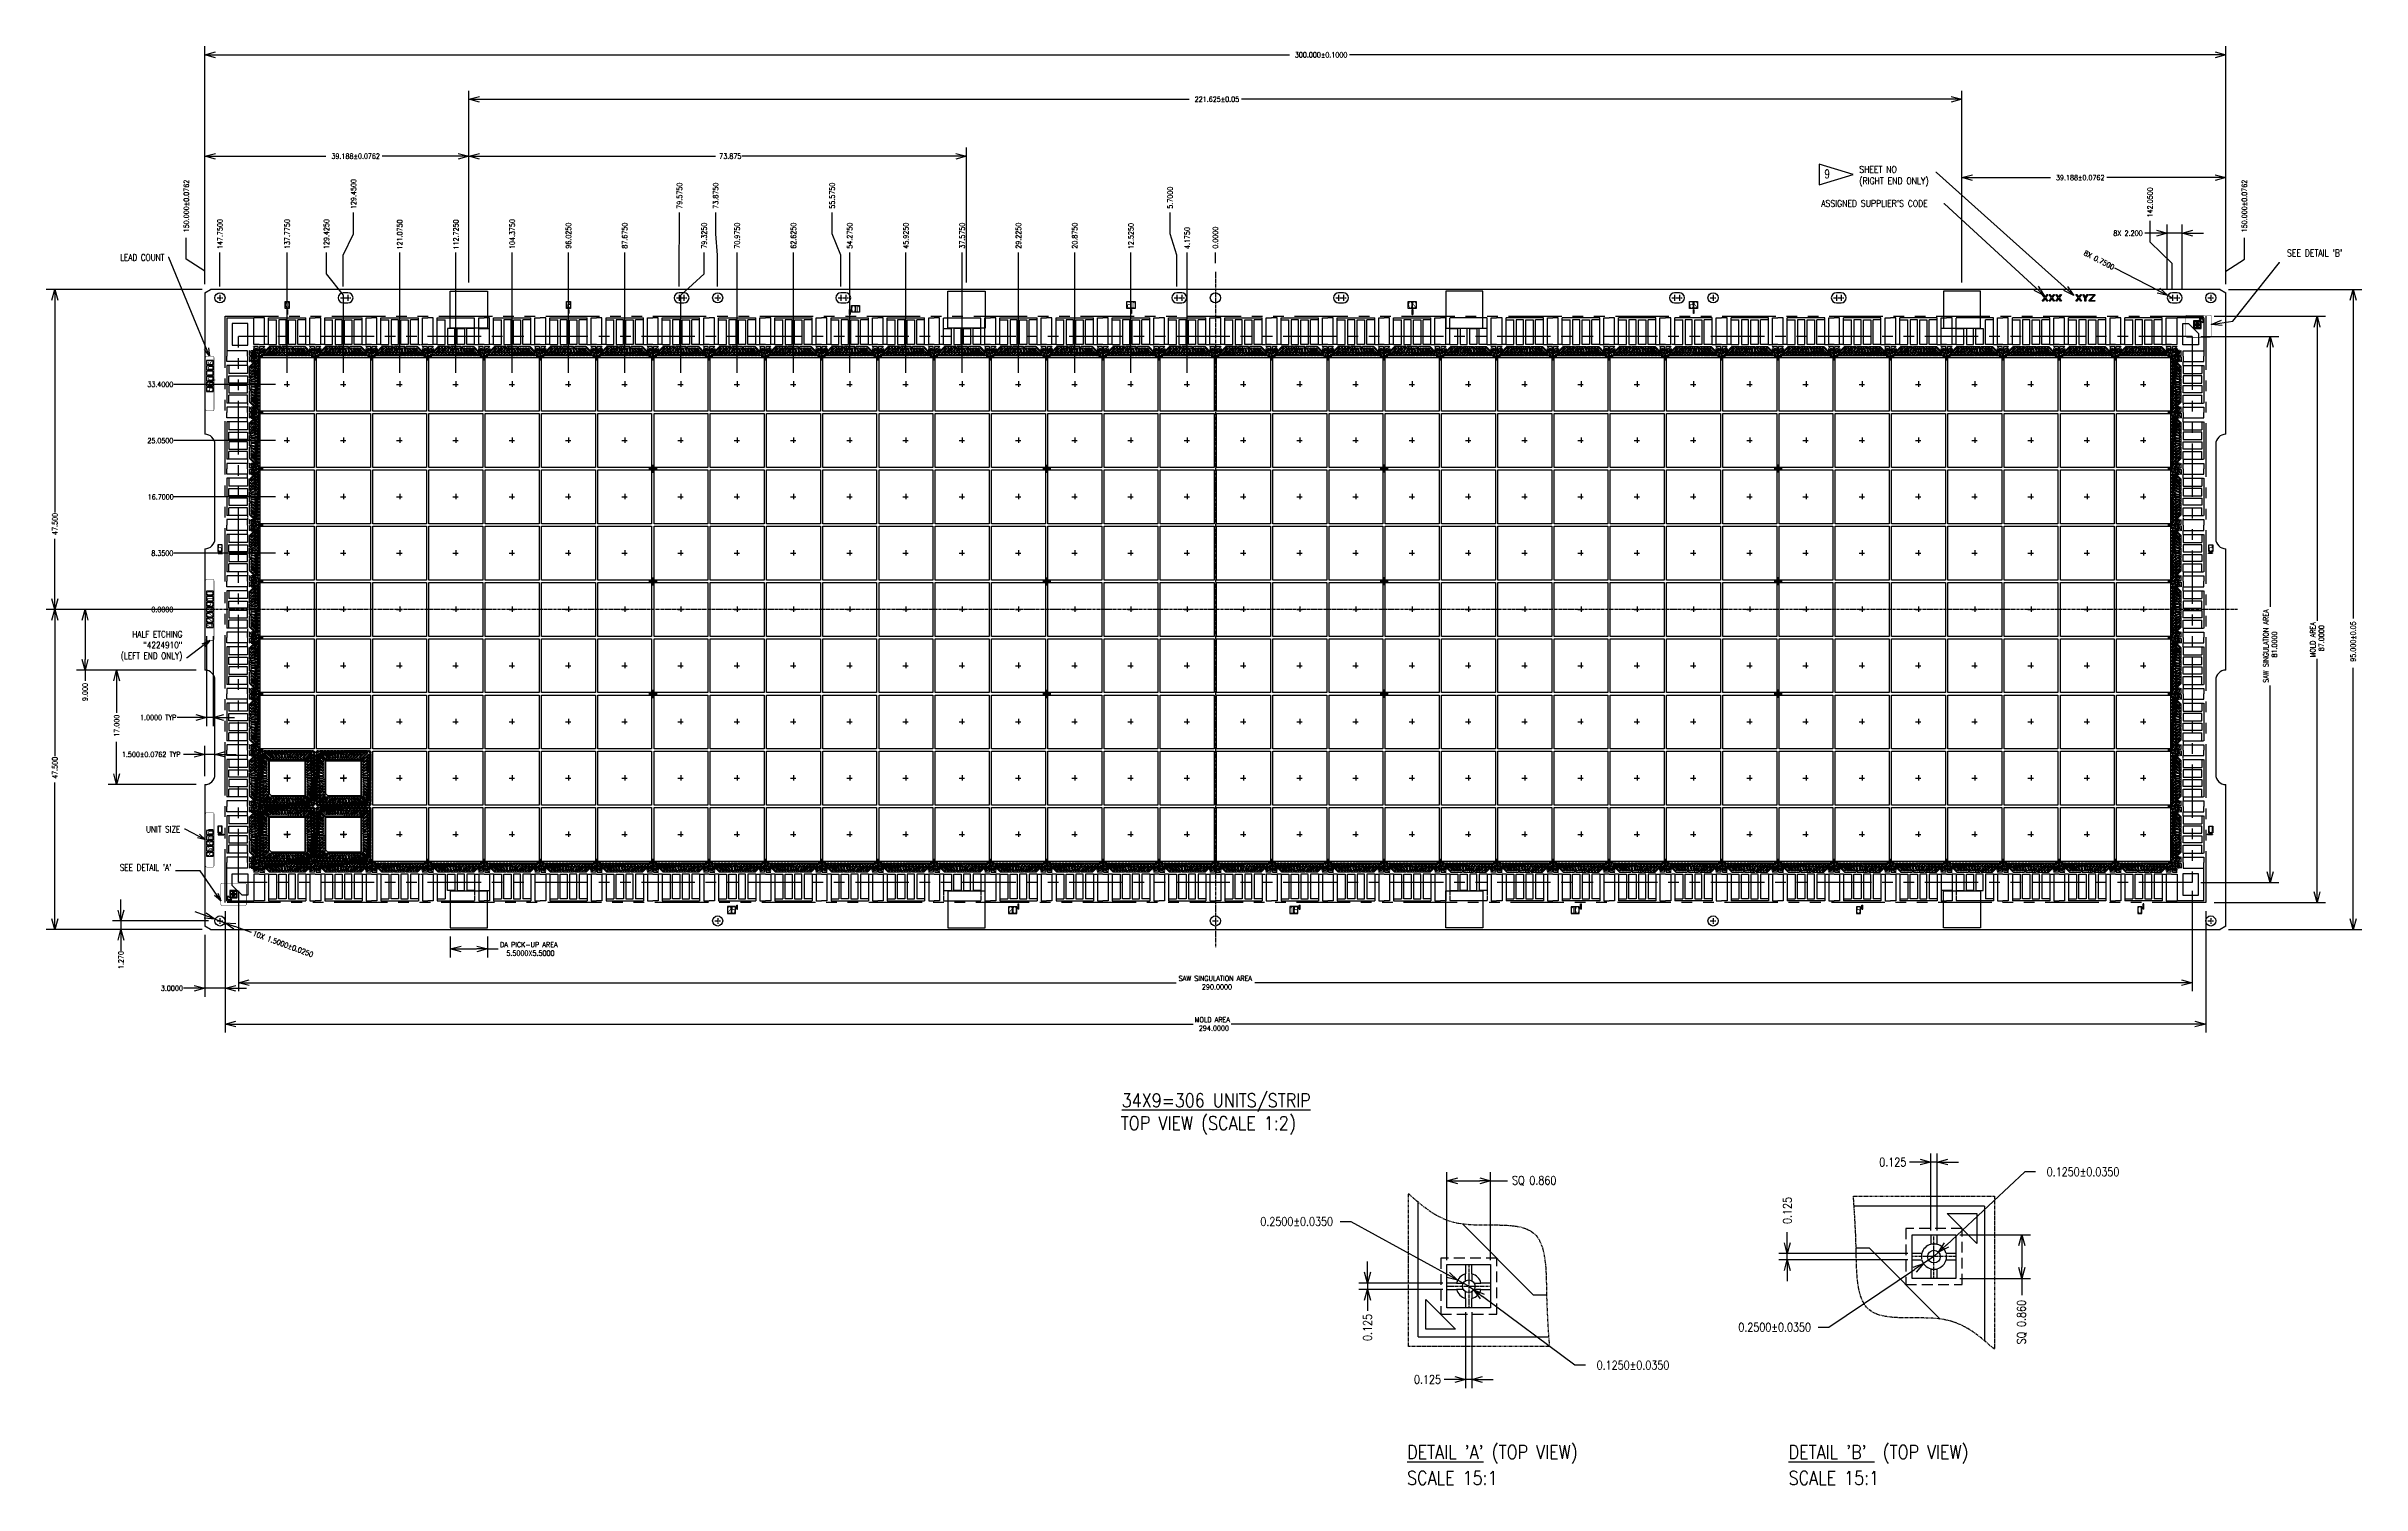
# Model space of a CAD drawing. Extents: x 98 to 785, y 88 to 514.
import ezdxf

# ---------------------------------------------------------------- set-up
doc = ezdxf.new("R2010")
doc.units = 0
doc.header["$LTSCALE"] = 12.7
doc.header["$MEASUREMENT"] = 0
doc.header["$PDMODE"] = 2
for name, pattern in [('CENTER', [2, 1.25, -0.25, 0.25, -0.25]), ('HIDDEN', [0.375, 0.25, -0.125]), ('PHANTOM', [2.5, 1.25, -0.25, 0.25, -0.25, 0.25, -0.25])]:
    doc.linetypes.add(name, pattern=pattern)
doc.layers.get('0').update_dxf_attribs({"linetype": 'CONTINUOUS'})
doc.layers.get('DEFPOINTS').update_dxf_attribs({"linetype": 'CONTINUOUS'})
for name, color, linetype in [('SH-01_CENTER', 2, 'CENTER'), ('SH-01_DIM', 4, 'CONTINUOUS'), ('SH-01_HATCH', 10, 'CONTINUOUS'), ('SH-01_HIDDEN', 6, 'HIDDEN'), ('SH-01_MISC', 5, 'CONTINUOUS'), ('SH-01_NOTES', 3, 'CONTINUOUS'), ('SH-01_OBJECT', 7, 'CONTINUOUS'), ('SH-01_PHANTOM', 1, 'PHANTOM')]:
    doc.layers.add(name, color=color, linetype=linetype)
doc.styles.get("Standard").update_dxf_attribs({"font": 'simplex.shx', "width": 0.82})
doc.dimstyles.get("Standard").update_dxf_attribs({"dimtxt": 0.18, "dimasz": 0.18, "dimexe": 0.18, "dimexo": 0.0625, "dimgap": 0.09, "dimtad": 0, "dimtih": 1, "dimtoh": 1, "dimdec": 4, "dimzin": 0, "dimdsep": 46, "dimtxsty": 'STANDARD', "dimcen": 0.09, "dimadec": 0, "dimazin": 0, "dimtfac": 1, "dimtdec": 4, "dimtofl": 0, "dimtmove": 0, "dimatfit": 3, "dimfxl": 1, "dimtolj": 1, "dimtzin": 0, "dimarcsym": 0})
doc.dimstyles.new('STANDARD$0', dxfattribs={"dimtxt": 0.18, "dimasz": 0.18, "dimexe": 0.18, "dimexo": 0.0625, "dimgap": 0.09, "dimtad": 0, "dimtih": 1, "dimtoh": 1, "dimdec": 4, "dimzin": 0, "dimdsep": 46, "dimtxsty": 'STANDARD', "dimcen": 0.09, "dimadec": 0, "dimazin": 0, "dimtfac": 1, "dimtdec": 4, "dimtofl": 0, "dimtmove": 0, "dimatfit": 3, "dimfxl": 1, "dimtolj": 1, "dimtzin": 0, "dimarcsym": 0})
pattern_1 = [(135, (8.34999, -1e-05), (-0.04419417, -0.04419417), [])]
pattern_2 = [(225, (8.35, 8.34998), (0.04419417, -0.04419417), [])]
pattern_3 = [(315, (1e-05, 8.34999), (0.04419417, 0.04419417), [])]
pattern_4 = [(135, (8.34999, -1.1e-05), (-0.008838835, -0.008838835), [])]
pattern_5 = [(225, (8.350002, 8.349979), (0.008838835, -0.008838835), [])]
pattern_6 = [(315, (1.1e-05, 8.34999), (0.008838835, 0.008838835), [])]
pattern_7 = [(315, (5e-06, 16.69998), (0.08838835, 0.08838835), [])]
pattern_8 = [(135, (9.599992, -3e-06), (-0.01767767, -0.01767767), [])]
pattern_9 = [(225, (16.69998, 9.599987), (0.01767767, -0.01767767), [])]
pattern_10 = [(45, (16.7, -5.34998), (-0.08838835, 0.08838835), [])]
pattern_11 = [(45, (16.70003, 1.74999), (-0.08838835, 0.08838835), [])]
pattern_12 = [(45, (5e-06, -5.34998), (-0.08838835, 0.08838835), [])]
pattern_13 = [(45, (3e-05, 1.74999), (-0.08838835, 0.08838835), [])]

msp = doc.modelspace()

# ---------------------------------------------------------------- texts
at = {"layer": 'SH-01_HIDDEN', "extrusion": (0, 0, -1), "char_height": 2, "width": 1.2, "attachment_point": 1, "text_direction": (-1, 0, 0)}
for s, insert in [('{\\fSwis721 BdCnOul BT|b0|i0|c0|p82;0}', (170.08313, 438.66424)), ('{\\fSwis721 BdCnOul BT|b0|i0|c0|p82;5}', (253.58313, 438.66424)), ('{\\fSwis721 BdCnOul BT|b0|i0|c0|p82;0}', (338.20813, 437.46424)), ('{\\fSwis721 BdCnOul BT|b0|i0|c0|p82;1}', (339.40813, 437.46424)), ('{\\fSwis721 BdCnOul BT|b0|i0|c0|p82;5}', (419.98313, 438.66424)), ('{\\fSwis721 BdCnOul BT|b0|i0|c0|p82;1}', (421.18313, 438.66424)), ('{\\fSwis721 BdCnOul BT|b0|i0|c0|p82;0}', (503.48313, 438.66424)), ('{\\fSwis721 BdCnOul BT|b0|i0|c0|p82;2}', (504.68313, 438.66424)), ('{\\fSwis721 BdCnOul BT|b0|i0|c0|p82;5}', (586.98313, 438.66424)), ('{\\fSwis721 BdCnOul BT|b0|i0|c0|p82;2}', (588.18313, 438.66424)), ('{\\fSwis721 BdCnOul BT|b0|i0|c0|p82;5}', (741.13313, 366.48924)), ('{\\fSwis721 BdCnOul BT|b0|i0|c0|p82;0}', (741.13313, 282.98924))]:
    msp.add_mtext(s, dxfattribs=dict(at, insert=insert))
at = {"layer": 'SH-01_NOTES'}
for s, height, width, p in [('9', 2.54, 0.8, (625.79413, 475.25485)), ('%%U34X9=306 UNITS/STRIP', 4.0499992, 0.854839, (417.23972, 199.51707)), ('TOP VIEW (SCALE 1:2)', 4.0499992, 0.858238, (416.94258, 192.76707)), ("%%UDETAIL 'A'%%u (TOP VIEW)", 4.0499992, 0.854839, (501.972, 95.13611)), ("%%UDETAIL 'B' %%U (TOP VIEW)", 4.0499992, 0.854839, (615.20083, 95.13611)), ('SCALE 15:1', 4.049999, 0.854839, (501.972, 87.50127)), ('SCALE 15:1', 4.049999, 0.854839, (615.20083, 87.50127))]:
    msp.add_text(s, height=height, dxfattribs=dict(at, width=width)).set_placement(p)
at = {"layer": 'SH-01_NOTES', "linetype": 'PHANTOM', "ltscale": 0.05, "char_height": 2.032, "attachment_point": 1}
for s, insert in [('\\A1;SHEET NO\\P(RIGHT END ONLY)', (636.1866, 478.86082)), ("\\A1;ASSIGNED SUPPLIER'S CODE", (624.89426, 468.75965)), ("SEE DETAIL 'B'", (763.17903, 454.03863))]:
    msp.add_mtext(s, dxfattribs=dict(at, insert=insert))
at = {"layer": 'SH-01_NOTES', "char_height": 1.92, "attachment_point": 9}
for s, insert in [('LEAD COUNT', (132.98606, 450.76236)), ('HALF ETCHING\\P"4224910"\\P(LEFT END ONLY)', (138.36355, 331.89625)), ('UNIT SIZE', (137.76971, 281.04713)), ("\\A1;SEE DETAIL 'A'", (135.11724, 269.6939))]:
    msp.add_mtext(s, dxfattribs=dict(at, insert=insert))
at = {"layer": 'SH-01_OBJECT', "attachment_point": 1, "rotation": 90}
for s, insert, char_height, width in [('{\\fSwis721 BdCnOul BT|b0|i0|c0|p82;s}', (145.53313, 419.95208), 2, 1.2), ('{\\fSwis721 BdCnOul BT|b0|i0|c0|p82;i}', (145.53313, 416.75208), 2, 1.2), ('{\\fSwis721 BdCnOul BT|b0|i0|c0|p82;6}', (145.53313, 413.55208), 2, 1.2), ('{\\fSwis721 BdCnOul BT|b0|i0|c0|p82;5}', (145.53313, 411.95208), 2, 1.2), ('{\\fSwis721 BdCnOul BT|b0|i0|c0|p82;n}', (145.53313, 418.35208), 2, 1.2), ('{\\fSwis721 BdCnOul BT|b0|i0|c0|p82;p}', (145.53313, 415.15208), 2, 1.2), ('{\\fSwis721 BdCnOul BT|b0|i0|c0|p82;0}', (145.53313, 351.46424), 2.0000001, 1.2000001), ('{\\fSwis721 BdCnOul BT|b0|i0|c0|p82;1}', (145.53313, 349.86424), 2.0000001, 1.2000001), ('{\\fSwis721 BdCnOul BT|b0|i0|c0|p82;9}', (145.53313, 348.26424), 2.0000001, 1.2000001), ('{\\fSwis721 BdCnOul BT|b0|i0|c0|p82;2}', (145.53313, 345.06424), 2.0000001, 1.2000001), ('{\\fSwis721 BdCnOul BT|b0|i0|c0|p82;2}', (145.53313, 343.46424), 2.0000001, 1.2000001), ('{\\fSwis721 BdCnOul BT|b0|i0|c0|p82;4}', (145.53313, 346.66424), 2.0000001, 1.2000001), ('{\\fSwis721 BdCnOul BT|b0|i0|c0|p82;4}', (145.53313, 341.86424), 2.0000001, 1.2000001), ('\\pt1.52538;{\\fSwis721 BdCnOul BT|b0|i0|c0|p82;m}', (145.53313, 280.46424), 2, 1.2), ('{\\fSwis721 BdCnOul BT|b0|i0|c0|p82;8}', (145.53313, 277.26424), 2, 1.2), ('{\\fSwis721 BdCnOul BT|b0|i0|c0|p82;8}', (145.53313, 274.06424), 2, 1.2), ('{\\fSwis721 BdCnOul BT|b0|i0|c0|p82;m}', (145.53313, 278.86424), 2, 1.2), ('{\\fSwis721 BdCnOul BT|b0|i0|c0|p82;x}', (145.53313, 275.66424), 2, 1.2)]:
    msp.add_mtext(s, dxfattribs=dict(at, insert=insert, char_height=char_height, width=width))
at = {"layer": 'SH-01_OBJECT', "char_height": 2, "width": 1.2, "attachment_point": 1}
for s, insert in [('{\\fSwis721 BdCnOul BT|b0|i0|c0|p82;5}', (148.93313, 366.48924)), ('{\\fSwis721 BdCnOul BT|b0|i0|c0|p82;0}', (148.93313, 282.98924)), ('{\\fSwis721 BdCnOul BT|b0|i0|c0|p82;2}', (300.15813, 259.06424)), ('{\\fSwis721 BdCnOul BT|b0|i0|c0|p82;5}', (301.35813, 259.06424)), ('{\\fSwis721 BdCnOul BT|b0|i0|c0|p82;2}', (383.65813, 259.06424)), ('{\\fSwis721 BdCnOul BT|b0|i0|c0|p82;0}', (384.85813, 259.06424)), ('{\\fSwis721 BdCnOul BT|b0|i0|c0|p82;1}', (467.15813, 259.06424)), ('{\\fSwis721 BdCnOul BT|b0|i0|c0|p82;5}', (468.35813, 259.06424)), ('{\\fSwis721 BdCnOul BT|b0|i0|c0|p82;1}', (550.65813, 259.06424)), ('{\\fSwis721 BdCnOul BT|b0|i0|c0|p82;0}', (551.85813, 259.06424)), ('{\\fSwis721 BdCnOul BT|b0|i0|c0|p82;5}', (635.35813, 259.06424)), ('{\\fSwis721 BdCnOul BT|b0|i0|c0|p82;0}', (718.85813, 259.06424))]:
    msp.add_mtext(s, dxfattribs=dict(at, insert=insert))

# ---------------------------------------------------------------- blocks, each defined once
blk = doc.blocks.new('_Open30')
at = {"color": 0, "lineweight": -2}
for p, q in [((-1, 0.27), (0, 0)), ((0, 0), (-1, -0.27)), ((0, 0), (-1, 0))]:
    blk.add_line(p, q, dxfattribs=at)
blk = doc.blocks.new('*D32')
at = {"layer": 'DEFPOINTS', "color": 0, "ltscale": 0.05, "transparency": 16777216}
for p in [(732.03, 458.93), (727.63, 439.72), (732.03, 439.72)]:
    blk.add_point(p, dxfattribs=at)
at = {"layer": 'SH-01_DIM', "ltscale": 0.05, "transparency": 16777216}
for p, q in [((727.63, 442.26), (727.63, 461.47)), ((732.03, 442.26), (732.03, 461.47)), ((724.46, 458.93), (720.99, 458.93)), ((732.03, 458.93), (727.63, 458.93)), ((735.21, 458.93), (738.38, 458.93))]:
    blk.add_line(p, q, dxfattribs=at)
at = {"layer": 'SH-01_DIM', "ltscale": 0.05, "transparency": 16777216, "xscale": 3.175000000000011, "yscale": 3.175000000000011, "zscale": 3.175000000000011}
blk.add_blockref('_Open30', (727.63, 458.93), dxfattribs=at)
at = {"layer": 'SH-01_DIM', "ltscale": 0.05, "transparency": 16777216, "xscale": 3.175000000000011, "yscale": 3.175000000000011, "zscale": 3.175000000000011, "rotation": 180}
blk.add_blockref('_Open30', (732.03, 458.93), dxfattribs=at)
at = {"layer": 'SH-01_DIM', "ltscale": 0.05, "transparency": 16777216, "insert": (715.97, 458.93), "char_height": 1.524, "attachment_point": 5}
blk.add_mtext('\\A1;8X 2.200', dxfattribs=at)
blk = doc.blocks.new('*D33')
at = {"layer": 'DEFPOINTS', "color": 0, "ltscale": 0.05, "transparency": 16777216}
for p in [(727.8, 440.41), (729.13, 439.72)]:
    blk.add_point(p, dxfattribs=at)
at = {"layer": 'SH-01_DIM', "ltscale": 0.05, "transparency": 16777216}
for p, q in [((711.93, 448.62), (724.98, 441.87)), ((729.13, 439.72), (727.8, 440.41))]:
    blk.add_line(p, q, dxfattribs=at)
at = {"layer": 'SH-01_DIM', "ltscale": 0.05, "transparency": 16777216, "xscale": 3.175000000000011, "yscale": 3.175000000000011, "zscale": 3.175000000000011, "rotation": 332.6597035900795}
blk.add_blockref('_Open30', (727.8, 440.41), dxfattribs=at)
at = {"layer": 'SH-01_DIM', "ltscale": 0.05, "transparency": 16777216, "insert": (707.4, 450.96), "char_height": 1.524, "attachment_point": 5, "rotation": 332.6597}
blk.add_mtext('\\A1;8X 0.7500', dxfattribs=at)
blk = doc.blocks.new('*D34')
at = {"layer": 'DEFPOINTS', "color": 0, "ltscale": 0.05, "transparency": 16777216}
for p in [(666.66, 475.41), (666.66, 441.76), (745.03, 441.26)]:
    blk.add_point(p, dxfattribs=at)
at = {"layer": 'SH-01_DIM', "ltscale": 0.05, "transparency": 16777216}
for p, q in [((666.66, 444.3), (666.66, 477.95)), ((669.83, 475.41), (692.96, 475.41)), ((741.86, 475.41), (709.66, 475.41)), ((745.03, 443.8), (745.03, 477.95))]:
    blk.add_line(p, q, dxfattribs=at)
at = {"layer": 'SH-01_DIM', "ltscale": 0.05, "transparency": 16777216, "xscale": 3.175000000000011, "yscale": 3.175000000000011, "zscale": 3.175000000000011, "rotation": 180}
blk.add_blockref('_Open30', (666.66, 475.41), dxfattribs=at)
at = {"layer": 'SH-01_DIM', "ltscale": 0.05, "transparency": 16777216, "xscale": 3.175000000000011, "yscale": 3.175000000000011, "zscale": 3.175000000000011}
blk.add_blockref('_Open30', (745.03, 475.41), dxfattribs=at)
at = {"layer": 'SH-01_DIM', "ltscale": 0.05, "transparency": 16777216, "insert": (701.31, 475.41), "char_height": 1.524, "attachment_point": 5}
blk.add_mtext('\\A1; 39.188±0.0762', dxfattribs=at)
blk = doc.blocks.new('*D35')
at = {"layer": 'DEFPOINTS', "color": 0, "ltscale": 0.05, "transparency": 16777216}
for p in [(223.41, 481.77), (145.03, 441.26), (223.41, 441.76)]:
    blk.add_point(p, dxfattribs=at)
at = {"layer": 'SH-01_DIM', "ltscale": 0.05, "transparency": 16777216}
for p, q in [((145.03, 443.8), (145.03, 484.31)), ((148.21, 481.77), (181, 481.77)), ((220.23, 481.77), (197.69, 481.77)), ((223.41, 444.3), (223.41, 484.31))]:
    blk.add_line(p, q, dxfattribs=at)
at = {"layer": 'SH-01_DIM', "ltscale": 0.05, "transparency": 16777216, "xscale": 3.175000000000011, "yscale": 3.175000000000011, "zscale": 3.175000000000011, "rotation": 180}
blk.add_blockref('_Open30', (145.03, 481.77), dxfattribs=at)
at = {"layer": 'SH-01_DIM', "ltscale": 0.05, "transparency": 16777216, "xscale": 3.175000000000011, "yscale": 3.175000000000011, "zscale": 3.175000000000011}
blk.add_blockref('_Open30', (223.41, 481.77), dxfattribs=at)
at = {"layer": 'SH-01_DIM', "ltscale": 0.05, "transparency": 16777216, "insert": (189.34, 481.77), "char_height": 1.524, "attachment_point": 5}
blk.add_mtext('\\A1; 39.188±0.0762', dxfattribs=at)
blk = doc.blocks.new('*D36')
at = {"layer": 'DEFPOINTS', "color": 0, "ltscale": 0.05, "transparency": 16777216}
for p in [(371.16, 481.77), (223.41, 441.76), (371.16, 441.76)]:
    blk.add_point(p, dxfattribs=at)
at = {"layer": 'SH-01_DIM', "ltscale": 0.05, "transparency": 16777216}
for p, q in [((223.41, 444.3), (223.41, 484.31)), ((226.58, 481.77), (296.64, 481.77)), ((367.98, 481.77), (304.47, 481.77)), ((371.16, 444.3), (371.16, 484.31))]:
    blk.add_line(p, q, dxfattribs=at)
at = {"layer": 'SH-01_DIM', "ltscale": 0.05, "transparency": 16777216, "xscale": 3.175000000000011, "yscale": 3.175000000000011, "zscale": 3.175000000000011, "rotation": 180}
blk.add_blockref('_Open30', (223.41, 481.77), dxfattribs=at)
at = {"layer": 'SH-01_DIM', "ltscale": 0.05, "transparency": 16777216, "xscale": 3.175000000000011, "yscale": 3.175000000000011, "zscale": 3.175000000000011}
blk.add_blockref('_Open30', (371.16, 481.77), dxfattribs=at)
at = {"layer": 'SH-01_DIM', "ltscale": 0.05, "transparency": 16777216, "insert": (300.55, 481.77), "char_height": 1.524, "attachment_point": 5}
blk.add_mtext('\\A1; 73.875', dxfattribs=at)
blk = doc.blocks.new('*D37')
at = {"layer": 'DEFPOINTS', "color": 0, "ltscale": 0.05, "transparency": 16777216}
for p in [(666.66, 498.68), (223.41, 441.76), (666.66, 441.76)]:
    blk.add_point(p, dxfattribs=at)
at = {"layer": 'SH-01_DIM', "ltscale": 0.05, "transparency": 16777216}
for p, q in [((223.41, 444.3), (223.41, 501.22)), ((226.58, 498.68), (437.28, 498.68)), ((663.48, 498.68), (452.79, 498.68)), ((666.66, 444.3), (666.66, 501.22))]:
    blk.add_line(p, q, dxfattribs=at)
at = {"layer": 'SH-01_DIM', "ltscale": 0.05, "transparency": 16777216, "xscale": 3.175000000000011, "yscale": 3.175000000000011, "zscale": 3.175000000000011, "rotation": 180}
blk.add_blockref('_Open30', (223.41, 498.68), dxfattribs=at)
at = {"layer": 'SH-01_DIM', "ltscale": 0.05, "transparency": 16777216, "xscale": 3.175000000000011, "yscale": 3.175000000000011, "zscale": 3.175000000000011}
blk.add_blockref('_Open30', (666.66, 498.68), dxfattribs=at)
at = {"layer": 'SH-01_DIM', "ltscale": 0.05, "transparency": 16777216, "insert": (445.03, 498.68), "char_height": 1.524, "attachment_point": 5}
blk.add_mtext('\\A1; 221.625±0.05', dxfattribs=at)
blk = doc.blocks.new('*D38')
at = {"layer": 'DEFPOINTS', "color": 0, "ltscale": 0.05, "transparency": 16777216}
for p in [(745.03, 511.85), (145.03, 441.26), (745.03, 441.26)]:
    blk.add_point(p, dxfattribs=at)
at = {"layer": 'SH-01_DIM', "ltscale": 0.05, "transparency": 16777216}
for p, q in [((145.03, 443.8), (145.03, 514.39)), ((148.21, 511.85), (467, 511.85)), ((741.86, 511.85), (484.89, 511.85)), ((745.03, 443.8), (745.03, 514.39))]:
    blk.add_line(p, q, dxfattribs=at)
at = {"layer": 'SH-01_DIM', "ltscale": 0.05, "transparency": 16777216, "xscale": 3.175000000000011, "yscale": 3.175000000000011, "zscale": 3.175000000000011, "rotation": 180}
blk.add_blockref('_Open30', (145.03, 511.85), dxfattribs=at)
at = {"layer": 'SH-01_DIM', "ltscale": 0.05, "transparency": 16777216, "xscale": 3.175000000000011, "yscale": 3.175000000000011, "zscale": 3.175000000000011}
blk.add_blockref('_Open30', (745.03, 511.85), dxfattribs=at)
at = {"layer": 'SH-01_DIM', "ltscale": 0.05, "transparency": 16777216, "insert": (475.94, 511.85), "char_height": 1.524, "attachment_point": 5}
blk.add_mtext('\\A1; 300.000±0.1000', dxfattribs=at)
blk = doc.blocks.new('*D39')
at = {"layer": 'DEFPOINTS', "color": 0, "ltscale": 0.05, "transparency": 16777216}
for p in [(739.03, 434.26), (739.03, 260.26), (772.1, 260.26)]:
    blk.add_point(p, dxfattribs=at)
at = {"layer": 'SH-01_DIM', "ltscale": 0.05, "transparency": 16777216}
for p, q in [((741.57, 434.26), (774.64, 434.26)), ((772.1, 431.09), (772.1, 343.89)), ((772.1, 263.44), (772.1, 332.61)), ((741.57, 260.26), (774.64, 260.26))]:
    blk.add_line(p, q, dxfattribs=at)
at = {"layer": 'SH-01_DIM', "ltscale": 0.05, "transparency": 16777216, "xscale": 3.175000000000011, "yscale": 3.175000000000011, "zscale": 3.175000000000011}
for p, rotation in [((772.1, 434.26), 90), ((772.1, 260.26), 270)]:
    blk.add_blockref('_Open30', p, dxfattribs=dict(at, rotation=rotation))
at = {"layer": 'SH-01_DIM', "ltscale": 0.05, "transparency": 16777216, "insert": (772.1, 338.25), "char_height": 1.524, "attachment_point": 5, "rotation": 90}
blk.add_mtext('\\A1;MOLD AREA\\P 87.0000', dxfattribs=at)
blk = doc.blocks.new('*D40')
at = {"layer": 'DEFPOINTS', "color": 0, "ltscale": 0.05, "transparency": 16777216}
for p in [(735.03, 428.26), (735.03, 266.26), (758.17, 266.26)]:
    blk.add_point(p, dxfattribs=at)
at = {"layer": 'SH-01_DIM', "ltscale": 0.05, "transparency": 16777216}
for p, q in [((737.57, 428.26), (760.71, 428.26)), ((758.17, 425.09), (758.17, 348.07)), ((758.17, 269.44), (758.17, 324.72)), ((737.57, 266.26), (760.71, 266.26))]:
    blk.add_line(p, q, dxfattribs=at)
at = {"layer": 'SH-01_DIM', "ltscale": 0.05, "transparency": 16777216, "xscale": 3.175000000000011, "yscale": 3.175000000000011, "zscale": 3.175000000000011}
for p, rotation in [((758.17, 428.26), 90), ((758.17, 266.26), 270)]:
    blk.add_blockref('_Open30', p, dxfattribs=dict(at, rotation=rotation))
at = {"layer": 'SH-01_DIM', "ltscale": 0.05, "transparency": 16777216, "insert": (758.17, 336.39), "char_height": 1.524, "attachment_point": 5, "rotation": 90}
blk.add_mtext('\\A1;SAW SINGULATION AREA\\P 81.0000', dxfattribs=at)
blk = doc.blocks.new('*D41')
at = {"layer": 'DEFPOINTS', "color": 0, "ltscale": 0.05, "transparency": 16777216}
for p in [(743.3, 442.26), (743.3, 252.26), (782.81, 252.26)]:
    blk.add_point(p, dxfattribs=at)
at = {"layer": 'SH-01_DIM', "ltscale": 0.05, "transparency": 16777216}
for p, q in [((745.84, 442.26), (785.35, 442.26)), ((782.81, 439.09), (782.81, 344.54)), ((782.81, 255.44), (782.81, 329.98)), ((745.84, 252.26), (785.35, 252.26))]:
    blk.add_line(p, q, dxfattribs=at)
at = {"layer": 'SH-01_DIM', "ltscale": 0.05, "transparency": 16777216, "xscale": 3.175000000000011, "yscale": 3.175000000000011, "zscale": 3.175000000000011}
for p, rotation in [((782.81, 442.26), 90), ((782.81, 252.26), 270)]:
    blk.add_blockref('_Open30', p, dxfattribs=dict(at, rotation=rotation))
at = {"layer": 'SH-01_DIM', "ltscale": 0.05, "transparency": 16777216, "insert": (782.81, 337.26), "char_height": 1.524, "attachment_point": 5, "rotation": 90}
blk.add_mtext('\\A1; 95.000±0.05', dxfattribs=at)
blk = doc.blocks.new('*D42')
at = {"layer": 'DEFPOINTS', "color": 0, "ltscale": 0.05, "transparency": 16777216}
for p in [(151.03, 260.26), (739.03, 260.26), (739.03, 224.22)]:
    blk.add_point(p, dxfattribs=at)
at = {"layer": 'SH-01_DIM', "ltscale": 0.05, "transparency": 16777216}
for p, q in [((151.03, 257.72), (151.03, 221.68)), ((739.03, 257.72), (739.03, 221.68)), ((154.21, 224.22), (438.48, 224.22)), ((735.86, 224.22), (449.76, 224.22))]:
    blk.add_line(p, q, dxfattribs=at)
at = {"layer": 'SH-01_DIM', "ltscale": 0.05, "transparency": 16777216, "xscale": 3.175000000000011, "yscale": 3.175000000000011, "zscale": 3.175000000000011, "rotation": 180}
blk.add_blockref('_Open30', (151.03, 224.22), dxfattribs=at)
at = {"layer": 'SH-01_DIM', "ltscale": 0.05, "transparency": 16777216, "xscale": 3.175000000000011, "yscale": 3.175000000000011, "zscale": 3.175000000000011}
blk.add_blockref('_Open30', (739.03, 224.22), dxfattribs=at)
at = {"layer": 'SH-01_DIM', "ltscale": 0.05, "transparency": 16777216, "insert": (444.12, 224.22), "char_height": 1.524, "attachment_point": 5}
blk.add_mtext('\\A1;MOLD AREA\\P 294.0000', dxfattribs=at)
blk = doc.blocks.new('*D43')
at = {"layer": 'DEFPOINTS', "color": 0, "ltscale": 0.05, "transparency": 16777216}
for p in [(146.77, 442.26), (100.51, 347.26), (147.2, 347.26)]:
    blk.add_point(p, dxfattribs=at)
at = {"layer": 'SH-01_DIM', "ltscale": 0.05, "transparency": 16777216}
for p, q in [((144.23, 442.26), (97.97, 442.26)), ((100.51, 439.09), (100.51, 376.07)), ((100.51, 350.44), (100.51, 368.25)), ((144.66, 347.26), (97.97, 347.26))]:
    blk.add_line(p, q, dxfattribs=at)
at = {"layer": 'SH-01_DIM', "ltscale": 0.05, "transparency": 16777216, "xscale": 3.175000000000011, "yscale": 3.175000000000011, "zscale": 3.175000000000011}
for p, rotation in [((100.51, 442.26), 90), ((100.51, 347.26), 270)]:
    blk.add_blockref('_Open30', p, dxfattribs=dict(at, rotation=rotation))
at = {"layer": 'SH-01_DIM', "ltscale": 0.05, "transparency": 16777216, "insert": (100.51, 372.16), "char_height": 1.524, "attachment_point": 5, "rotation": 90}
blk.add_mtext('\\A1; 47.500', dxfattribs=at)
blk = doc.blocks.new('*D44')
at = {"layer": 'DEFPOINTS', "color": 0, "ltscale": 0.05, "transparency": 16777216}
for p in [(147.2, 347.26), (100.51, 252.26), (146.77, 252.26)]:
    blk.add_point(p, dxfattribs=at)
at = {"layer": 'SH-01_DIM', "ltscale": 0.05, "transparency": 16777216}
for p, q in [((144.66, 347.26), (97.97, 347.26)), ((100.51, 344.09), (100.51, 303.68)), ((100.51, 255.44), (100.51, 295.85)), ((144.23, 252.26), (97.97, 252.26))]:
    blk.add_line(p, q, dxfattribs=at)
at = {"layer": 'SH-01_DIM', "ltscale": 0.05, "transparency": 16777216, "xscale": 3.175000000000011, "yscale": 3.175000000000011, "zscale": 3.175000000000011}
for p, rotation in [((100.51, 347.26), 90), ((100.51, 252.26), 270)]:
    blk.add_blockref('_Open30', p, dxfattribs=dict(at, rotation=rotation))
at = {"layer": 'SH-01_DIM', "ltscale": 0.05, "transparency": 16777216, "insert": (100.51, 299.76), "char_height": 1.524, "attachment_point": 5, "rotation": 90}
blk.add_mtext('\\A1; 47.500', dxfattribs=at)
blk = doc.blocks.new('*D45')
at = {"layer": 'DEFPOINTS', "color": 0, "ltscale": 0.05, "transparency": 16777216}
for p in [(148.12, 255.32), (150.94, 254.29)]:
    blk.add_point(p, dxfattribs=at)
at = {"layer": 'SH-01_DIM', "ltscale": 0.05, "transparency": 16777216}
for p, q in [((145.14, 256.41), (142.16, 257.49)), ((148.12, 255.32), (150.94, 254.29)), ((158.84, 251.41), (153.93, 253.2))]:
    blk.add_line(p, q, dxfattribs=at)
at = {"layer": 'SH-01_DIM', "ltscale": 0.05, "transparency": 16777216, "xscale": 3.175000000000011, "yscale": 3.175000000000011, "zscale": 3.175000000000011}
for p, rotation in [((148.12, 255.32), 339.9612325222124), ((150.94, 254.29), 159.9612325222124)]:
    blk.add_blockref('_Open30', p, dxfattribs=dict(at, rotation=rotation))
at = {"layer": 'SH-01_DIM', "ltscale": 0.05, "transparency": 16777216, "insert": (168.25, 247.98), "char_height": 1.524, "attachment_point": 5, "rotation": 339.96123}
blk.add_mtext('\\A1;10X 1.5000±0.0250', dxfattribs=at)
blk = doc.blocks.new('*D46')
at = {"layer": 'DEFPOINTS', "color": 0, "ltscale": 0.05, "transparency": 16777216}
for p in [(148.67, 254.8), (120.13, 252.26), (146.77, 252.26)]:
    blk.add_point(p, dxfattribs=at)
at = {"layer": 'SH-01_DIM', "ltscale": 0.05, "transparency": 16777216}
for p, q in [((146.13, 254.8), (117.59, 254.8)), ((120.13, 257.98), (120.13, 261.15)), ((120.13, 254.8), (120.13, 252.26)), ((144.23, 252.26), (117.59, 252.26)), ((120.13, 249.09), (120.13, 245.91))]:
    blk.add_line(p, q, dxfattribs=at)
at = {"layer": 'SH-01_DIM', "ltscale": 0.05, "transparency": 16777216, "xscale": 3.175000000000011, "yscale": 3.175000000000011, "zscale": 3.175000000000011}
for p, rotation in [((120.13, 254.8), 270), ((120.13, 252.26), 90)]:
    blk.add_blockref('_Open30', p, dxfattribs=dict(at, rotation=rotation))
at = {"layer": 'SH-01_DIM', "ltscale": 0.05, "transparency": 16777216, "insert": (120.13, 242.71), "char_height": 1.524, "attachment_point": 5, "rotation": 90}
blk.add_mtext('\\A1; 1.270', dxfattribs=at)
blk = doc.blocks.new('*D47')
at = {"layer": 'DEFPOINTS', "color": 0, "ltscale": 0.05, "transparency": 16777216}
for p in [(145.53, 341.86), (147.53, 341.86), (145.53, 315.2)]:
    blk.add_point(p, dxfattribs=at)
at = {"layer": 'SH-01_DIM', "ltscale": 0.05, "transparency": 16777216}
for p, q in [((145.53, 339.32), (145.53, 312.66)), ((147.53, 339.32), (147.53, 312.66)), ((142.36, 315.2), (136.81, 315.2)), ((147.53, 315.2), (145.53, 315.2)), ((150.71, 315.2), (153.88, 315.2))]:
    blk.add_line(p, q, dxfattribs=at)
at = {"layer": 'SH-01_DIM', "ltscale": 0.05, "transparency": 16777216, "xscale": 3.175000000000011, "yscale": 3.175000000000011, "zscale": 3.175000000000011}
blk.add_blockref('_Open30', (145.53, 315.2), dxfattribs=at)
at = {"layer": 'SH-01_DIM', "ltscale": 0.05, "transparency": 16777216, "xscale": 3.175000000000011, "yscale": 3.175000000000011, "zscale": 3.175000000000011, "rotation": 180}
blk.add_blockref('_Open30', (147.53, 315.2), dxfattribs=at)
at = {"layer": 'SH-01_DIM', "ltscale": 0.05, "transparency": 16777216, "insert": (130.72, 315.2), "char_height": 1.524, "attachment_point": 5}
blk.add_mtext('\\A1; 1.0000 TYP', dxfattribs=at)
blk = doc.blocks.new('*D48')
at = {"layer": 'DEFPOINTS', "color": 0, "ltscale": 0.05, "transparency": 16777216}
for p in [(148.03, 304.23), (148.03, 299.72), (145.03, 295.26)]:
    blk.add_point(p, dxfattribs=at)
at = {"layer": 'SH-01_DIM', "ltscale": 0.05, "transparency": 16777216}
for p, q in [((141.86, 304.23), (138.68, 304.23)), ((145.03, 297.8), (145.03, 306.77)), ((148.03, 304.23), (145.03, 304.23)), ((148.03, 302.26), (148.03, 306.77)), ((151.21, 304.23), (154.38, 304.23))]:
    blk.add_line(p, q, dxfattribs=at)
at = {"layer": 'SH-01_DIM', "ltscale": 0.05, "transparency": 16777216, "xscale": 3.175000000000011, "yscale": 3.175000000000011, "zscale": 3.175000000000011}
blk.add_blockref('_Open30', (145.03, 304.23), dxfattribs=at)
at = {"layer": 'SH-01_DIM', "ltscale": 0.05, "transparency": 16777216, "xscale": 3.175000000000011, "yscale": 3.175000000000011, "zscale": 3.175000000000011, "rotation": 180}
blk.add_blockref('_Open30', (148.03, 304.23), dxfattribs=at)
at = {"layer": 'SH-01_DIM', "ltscale": 0.05, "transparency": 16777216, "insert": (128.64, 304.23), "char_height": 1.524, "attachment_point": 5}
blk.add_mtext('\\A1; 1.500±0.0762 TYP', dxfattribs=at)
blk = doc.blocks.new('*D49')
at = {"layer": 'DEFPOINTS', "color": 0, "ltscale": 0.05, "transparency": 16777216}
for p in [(145.03, 329.26), (118.86, 295.26), (145.03, 295.26)]:
    blk.add_point(p, dxfattribs=at)
at = {"layer": 'SH-01_DIM', "ltscale": 0.05, "transparency": 16777216}
for p, q in [((142.49, 329.26), (116.32, 329.26)), ((118.86, 326.09), (118.86, 316.57)), ((118.86, 298.44), (118.86, 307.96)), ((142.49, 295.26), (116.32, 295.26))]:
    blk.add_line(p, q, dxfattribs=at)
at = {"layer": 'SH-01_DIM', "ltscale": 0.05, "transparency": 16777216, "xscale": 3.175000000000011, "yscale": 3.175000000000011, "zscale": 3.175000000000011}
for p, rotation in [((118.86, 329.26), 90), ((118.86, 295.26), 270)]:
    blk.add_blockref('_Open30', p, dxfattribs=dict(at, rotation=rotation))
at = {"layer": 'SH-01_DIM', "ltscale": 0.05, "transparency": 16777216, "insert": (118.86, 312.26), "char_height": 1.524, "attachment_point": 5, "rotation": 90}
blk.add_mtext('\\A1; 17.000', dxfattribs=at)
blk = doc.blocks.new('*D50')
at = {"layer": 'DEFPOINTS', "color": 0, "ltscale": 0.05, "transparency": 16777216}
for p in [(217.91, 252.76), (228.91, 252.76), (228.91, 246.5)]:
    blk.add_point(p, dxfattribs=at)
at = {"layer": 'SH-01_DIM', "ltscale": 0.05, "transparency": 16777216}
for p, q in [((217.91, 250.22), (217.91, 243.96)), ((228.91, 250.22), (228.91, 243.96)), ((221.08, 246.5), (225.73, 246.5)), ((228.91, 246.5), (232.08, 246.5))]:
    blk.add_line(p, q, dxfattribs=at)
at = {"layer": 'SH-01_DIM', "ltscale": 0.05, "transparency": 16777216, "xscale": 3.175000000000011, "yscale": 3.175000000000011, "zscale": 3.175000000000011, "rotation": 180}
blk.add_blockref('_Open30', (217.91, 246.5), dxfattribs=at)
at = {"layer": 'SH-01_DIM', "ltscale": 0.05, "transparency": 16777216, "xscale": 3.175000000000011, "yscale": 3.175000000000011, "zscale": 3.175000000000011}
blk.add_blockref('_Open30', (228.91, 246.5), dxfattribs=at)
at = {"layer": 'SH-01_DIM', "ltscale": 0.05, "transparency": 16777216, "insert": (241.23, 246.5), "char_height": 1.524, "attachment_point": 5}
blk.add_mtext('\\A1;DA PICK-UP AREA\\P 5.5000X5.5000', dxfattribs=at)
blk = doc.blocks.new('*D51')
at = {"layer": 'DEFPOINTS', "color": 0, "ltscale": 0.05, "transparency": 16777216}
for p in [(151.03, 260.26), (145.03, 253.26), (145.03, 234.82)]:
    blk.add_point(p, dxfattribs=at)
at = {"layer": 'SH-01_DIM', "ltscale": 0.05, "transparency": 16777216}
for p, q in [((151.03, 257.72), (151.03, 232.28)), ((145.03, 250.72), (145.03, 232.28)), ((141.86, 234.82), (138.68, 234.82)), ((151.03, 234.82), (145.03, 234.82)), ((154.21, 234.82), (157.38, 234.82))]:
    blk.add_line(p, q, dxfattribs=at)
at = {"layer": 'SH-01_DIM', "ltscale": 0.05, "transparency": 16777216, "xscale": 3.175000000000011, "yscale": 3.175000000000011, "zscale": 3.175000000000011}
blk.add_blockref('_Open30', (145.03, 234.82), dxfattribs=at)
at = {"layer": 'SH-01_DIM', "ltscale": 0.05, "transparency": 16777216, "xscale": 3.175000000000011, "yscale": 3.175000000000011, "zscale": 3.175000000000011, "rotation": 180}
blk.add_blockref('_Open30', (151.03, 234.82), dxfattribs=at)
at = {"layer": 'SH-01_DIM', "ltscale": 0.05, "transparency": 16777216, "insert": (134.77, 234.82), "char_height": 1.524, "attachment_point": 5}
blk.add_mtext('\\A1; 3.0000', dxfattribs=at)
blk = doc.blocks.new('*D18')
at = {"layer": 'DEFPOINTS', "color": 0, "ltscale": 0.05, "transparency": 16777216}
for p in [(745.03, 511.85), (145.03, 441.26), (745.03, 441.26)]:
    blk.add_point(p, dxfattribs=at)
at = {"layer": 'SH-01_DIM', "ltscale": 0.05, "transparency": 16777216}
for p, q in [((145.03, 443.8), (145.03, 514.39)), ((148.21, 511.85), (467, 511.85)), ((741.86, 511.85), (484.89, 511.85)), ((745.03, 443.8), (745.03, 514.39))]:
    blk.add_line(p, q, dxfattribs=at)
at = {"layer": 'SH-01_DIM', "ltscale": 0.05, "transparency": 16777216, "xscale": 3.175000000000011, "yscale": 3.175000000000011, "zscale": 3.175000000000011, "rotation": 180}
blk.add_blockref('_Open30', (145.03, 511.85), dxfattribs=at)
at = {"layer": 'SH-01_DIM', "ltscale": 0.05, "transparency": 16777216, "xscale": 3.175000000000011, "yscale": 3.175000000000011, "zscale": 3.175000000000011}
blk.add_blockref('_Open30', (745.03, 511.85), dxfattribs=at)
at = {"layer": 'SH-01_DIM', "ltscale": 0.05, "transparency": 16777216, "insert": (475.94, 511.85), "char_height": 1.524, "attachment_point": 5}
blk.add_mtext('\\A1; 300.000±0.1000', dxfattribs=at)
blk = doc.blocks.new('*D19')
at = {"layer": 'DEFPOINTS', "color": 0, "ltscale": 0.05, "transparency": 16777216}
for p in [(722.52, 462.63), (729.13, 439.72), (445.03, 350.72)]:
    blk.add_point(p, dxfattribs=at)
at = {"layer": 'SH-01_DIM', "ltscale": 0.05, "transparency": 16777216}
for p, q in [((722.52, 456.28), (722.52, 462.63)), ((729.13, 449.93), (722.52, 456.28)), ((729.13, 442.26), (729.13, 449.93))]:
    blk.add_line(p, q, dxfattribs=at)
at = {"layer": 'SH-01_DIM', "ltscale": 0.05, "transparency": 16777216, "insert": (722.52, 467.61), "char_height": 1.524, "attachment_point": 5, "rotation": 90}
blk.add_mtext('\\A1; 142.0500', dxfattribs=at)
blk = doc.blocks.new('*D20')
at = {"layer": 'DEFPOINTS', "color": 0, "ltscale": 0.05, "transparency": 16777216}
for p in [(147.2, 347.26), (109.48, 329.26), (145.03, 329.26)]:
    blk.add_point(p, dxfattribs=at)
at = {"layer": 'SH-01_DIM', "ltscale": 0.05, "transparency": 16777216}
for p, q in [((144.66, 347.26), (106.94, 347.26)), ((109.48, 344.09), (109.48, 332.44)), ((142.49, 329.26), (106.94, 329.26)), ((109.48, 329.26), (109.48, 326.09))]:
    blk.add_line(p, q, dxfattribs=at)
at = {"layer": 'SH-01_DIM', "ltscale": 0.05, "transparency": 16777216, "xscale": 3.175000000000011, "yscale": 3.175000000000011, "zscale": 3.175000000000011}
for p, rotation in [((109.48, 347.26), 90), ((109.48, 329.26), 270)]:
    blk.add_blockref('_Open30', p, dxfattribs=dict(at, rotation=rotation))
at = {"layer": 'SH-01_DIM', "ltscale": 0.05, "transparency": 16777216, "insert": (109.48, 322.26), "char_height": 1.524, "attachment_point": 5, "rotation": 90}
blk.add_mtext('\\A1; 9.000', dxfattribs=at)
blk = doc.blocks.new('*D9')
at = {"layer": 'DEFPOINTS', "color": 0, "ltscale": 0.05, "transparency": 16777216}
for p in [(135.86, 347.26), (145.03, 347.26), (445.03, 347.26)]:
    blk.add_point(p, dxfattribs=at)
at = {"layer": 'SH-01_DIM', "ltscale": 0.05, "transparency": 16777216}
blk.add_line((142.49, 347.26), (135.86, 347.26), dxfattribs=at)
at = {"layer": 'SH-01_DIM', "ltscale": 0.05, "transparency": 16777216, "insert": (131.95, 347.26), "char_height": 1.524, "attachment_point": 5}
blk.add_mtext('\\A1; 0.0000', dxfattribs=at)
blk = doc.blocks.new('*D10')
at = {"layer": 'DEFPOINTS', "color": 0, "ltscale": 0.05, "transparency": 16777216}
for p in [(149.53, 453.2), (149.53, 440.58), (445.03, 347.26)]:
    blk.add_point(p, dxfattribs=at)
at = {"layer": 'SH-01_DIM', "ltscale": 0.05, "transparency": 16777216}
blk.add_line((149.53, 443.12), (149.53, 453.2), dxfattribs=at)
at = {"layer": 'SH-01_DIM', "ltscale": 0.05, "transparency": 16777216, "insert": (149.53, 458.18), "char_height": 1.524, "attachment_point": 5, "rotation": 90}
blk.add_mtext('\\A1; 147.7500', dxfattribs=at)
blk = doc.blocks.new('*D11')
at = {"layer": 'DEFPOINTS', "color": 0, "ltscale": 0.05, "transparency": 16777216}
for p in [(139.54, 457.57), (145.03, 441.26), (445.03, 347.26)]:
    blk.add_point(p, dxfattribs=at)
at = {"layer": 'SH-01_DIM', "ltscale": 0.05, "transparency": 16777216}
for p, q in [((139.54, 451.22), (139.54, 457.57)), ((145.03, 447.61), (139.54, 451.22)), ((145.03, 443.8), (145.03, 447.61))]:
    blk.add_line(p, q, dxfattribs=at)
at = {"layer": 'SH-01_DIM', "ltscale": 0.05, "transparency": 16777216, "insert": (139.54, 466.51), "char_height": 1.524, "attachment_point": 5, "rotation": 90}
blk.add_mtext('\\A1; 150.000±0.0762', dxfattribs=at)
blk = doc.blocks.new('*D12')
at = {"layer": 'DEFPOINTS', "color": 0, "ltscale": 0.05, "transparency": 16777216}
for p in [(189.19, 465.06), (186.13, 440.58), (445.03, 347.26)]:
    blk.add_point(p, dxfattribs=at)
at = {"layer": 'SH-01_DIM', "ltscale": 0.05, "transparency": 16777216}
for p, q in [((189.19, 458.71), (189.19, 465.06)), ((186.13, 452.36), (189.19, 458.71)), ((186.13, 443.12), (186.13, 452.36))]:
    blk.add_line(p, q, dxfattribs=at)
at = {"layer": 'SH-01_DIM', "ltscale": 0.05, "transparency": 16777216, "insert": (189.19, 470.05), "char_height": 1.524, "attachment_point": 5, "rotation": 90}
blk.add_mtext('\\A1; 129.4500', dxfattribs=at)
blk = doc.blocks.new('*D13')
at = {"layer": 'DEFPOINTS', "color": 0, "ltscale": 0.05, "transparency": 16777216}
for p in [(285.96, 465.06), (285.88, 440.58), (445.03, 347.26)]:
    blk.add_point(p, dxfattribs=at)
at = {"layer": 'SH-01_DIM', "ltscale": 0.05, "transparency": 16777216}
for p, q in [((285.96, 458.71), (285.96, 465.06)), ((285.88, 452.36), (285.96, 458.71)), ((285.88, 443.12), (285.88, 452.36))]:
    blk.add_line(p, q, dxfattribs=at)
at = {"layer": 'SH-01_DIM', "ltscale": 0.05, "transparency": 16777216, "insert": (285.96, 469.57), "char_height": 1.524, "attachment_point": 5, "rotation": 90}
blk.add_mtext('\\A1; 79.5750', dxfattribs=at)
blk = doc.blocks.new('*D14')
at = {"layer": 'DEFPOINTS', "color": 0, "ltscale": 0.05, "transparency": 16777216}
for p in [(296.69, 465.06), (297.28, 440.58), (445.03, 347.26)]:
    blk.add_point(p, dxfattribs=at)
at = {"layer": 'SH-01_DIM', "ltscale": 0.05, "transparency": 16777216}
for p, q in [((296.69, 458.71), (296.69, 465.06)), ((297.28, 452.36), (296.69, 458.71)), ((297.28, 443.12), (297.28, 452.36))]:
    blk.add_line(p, q, dxfattribs=at)
at = {"layer": 'SH-01_DIM', "ltscale": 0.05, "transparency": 16777216, "insert": (296.69, 469.57), "char_height": 1.524, "attachment_point": 5, "rotation": 90}
blk.add_mtext('\\A1; 73.8750', dxfattribs=at)
blk = doc.blocks.new('*D15')
at = {"layer": 'DEFPOINTS', "color": 0, "ltscale": 0.05, "transparency": 16777216}
for p in [(331.29, 465.06), (333.88, 440.58), (445.03, 347.26)]:
    blk.add_point(p, dxfattribs=at)
at = {"layer": 'SH-01_DIM', "ltscale": 0.05, "transparency": 16777216}
for p, q in [((331.29, 458.71), (331.29, 465.06)), ((333.88, 452.36), (331.29, 458.71)), ((333.88, 443.12), (333.88, 452.36))]:
    blk.add_line(p, q, dxfattribs=at)
at = {"layer": 'SH-01_DIM', "ltscale": 0.05, "transparency": 16777216, "insert": (331.29, 469.57), "char_height": 1.524, "attachment_point": 5, "rotation": 90}
blk.add_mtext('\\A1; 55.5750', dxfattribs=at)
blk = doc.blocks.new('*D16')
at = {"layer": 'DEFPOINTS', "color": 0, "ltscale": 0.05, "transparency": 16777216}
for p in [(431.59, 465.06), (433.63, 440.58), (445.03, 347.26)]:
    blk.add_point(p, dxfattribs=at)
at = {"layer": 'SH-01_DIM', "ltscale": 0.05, "transparency": 16777216}
for p, q in [((431.59, 458.71), (431.59, 465.06)), ((433.63, 452.36), (431.59, 458.71)), ((433.63, 443.12), (433.63, 452.36))]:
    blk.add_line(p, q, dxfattribs=at)
at = {"layer": 'SH-01_DIM', "ltscale": 0.05, "transparency": 16777216, "insert": (431.59, 468.98), "char_height": 1.524, "attachment_point": 5, "rotation": 90}
blk.add_mtext('\\A1; 5.7000', dxfattribs=at)
blk = doc.blocks.new('A$C548803C5')
at = {"layer": 'SH-01_CENTER', "ltscale": 0.05}
for p, q in [((0.55, 1), (1.45, 1)), ((1, 1.45), (1, 0.55))]:
    blk.add_line(p, q, dxfattribs=at)
at = {"layer": 'SH-01_MISC', "ltscale": 0.05}
blk.add_lwpolyline([(-3, 5), (5, 5), (5, -3), (-3, -3)], close=True, dxfattribs=at)
blk = doc.blocks.new('*D17')
at = {"layer": 'DEFPOINTS', "color": 0, "ltscale": 0.05, "transparency": 16777216}
for p in [(445.03, 453.2), (445.03, 447.5), (445.03, 347.26)]:
    blk.add_point(p, dxfattribs=at)
at = {"layer": 'SH-01_DIM', "ltscale": 0.05, "transparency": 16777216}
blk.add_line((445.03, 450.04), (445.03, 453.2), dxfattribs=at)
at = {"layer": 'SH-01_DIM', "ltscale": 0.05, "transparency": 16777216, "insert": (445.03, 457.11), "char_height": 1.524, "attachment_point": 5, "rotation": 90}
blk.add_mtext('\\A1; 0.0000', dxfattribs=at)
blk = doc.blocks.new('*D21')
at = {"layer": 'DEFPOINTS', "color": 0, "ltscale": 0.05, "transparency": 16777216}
for p in [(155.03, 266.26), (735.03, 266.26), (735.03, 236.48)]:
    blk.add_point(p, dxfattribs=at)
at = {"layer": 'SH-01_DIM', "ltscale": 0.05, "transparency": 16777216}
for p, q in [((155.03, 263.72), (155.03, 233.94)), ((735.03, 263.72), (735.03, 233.94)), ((158.21, 236.48), (433.35, 236.48)), ((731.86, 236.48), (456.71, 236.48))]:
    blk.add_line(p, q, dxfattribs=at)
at = {"layer": 'SH-01_DIM', "ltscale": 0.05, "transparency": 16777216, "xscale": 3.175000000000011, "yscale": 3.175000000000011, "zscale": 3.175000000000011, "rotation": 180}
blk.add_blockref('_Open30', (155.03, 236.48), dxfattribs=at)
at = {"layer": 'SH-01_DIM', "ltscale": 0.05, "transparency": 16777216, "xscale": 3.175000000000011, "yscale": 3.175000000000011, "zscale": 3.175000000000011}
blk.add_blockref('_Open30', (735.03, 236.48), dxfattribs=at)
at = {"layer": 'SH-01_DIM', "ltscale": 0.05, "transparency": 16777216, "insert": (445.03, 236.48), "char_height": 1.524, "attachment_point": 5}
blk.add_mtext('\\A1;SAW SINGULATION AREA\\P 290.0000', dxfattribs=at)
blk = doc.blocks.new('*D22')
at = {"layer": 'DEFPOINTS', "color": 0, "ltscale": 0.05, "transparency": 16777216}
for p in [(490.2, 145.47), (513.8, 147.35), (513.8, 145.47)]:
    blk.add_point(p, dxfattribs=at)
at = {"layer": 'SH-01_DIM', "ltscale": 0.05, "transparency": 16777216}
for p, q in [((490.2, 150.52), (490.2, 153.7)), ((512.53, 147.35), (487.66, 147.35)), ((512.53, 145.47), (487.66, 145.47)), ((490.2, 147.35), (490.2, 145.47)), ((490.2, 142.3), (490.2, 139.12))]:
    blk.add_line(p, q, dxfattribs=at)
at = {"layer": 'SH-01_DIM', "ltscale": 0.05, "transparency": 16777216, "xscale": 3.174999999999997, "yscale": 3.174999999999997, "zscale": 3.174999999999997}
for p, rotation in [((490.2, 147.35), 270), ((490.2, 145.47), 90)]:
    blk.add_blockref('_Open30', p, dxfattribs=dict(at, rotation=rotation))
at = {"layer": 'SH-01_DIM', "ltscale": 0.05, "transparency": 16777216, "insert": (490.2, 133.45), "char_height": 2.54, "attachment_point": 5, "rotation": 90}
blk.add_mtext('\\A1; 0.125', dxfattribs=at)
blk = doc.blocks.new('*D23')
at = {"layer": 'DEFPOINTS', "color": 0, "ltscale": 0.05, "transparency": 16777216}
for p in [(519.31, 139.96), (521.19, 139.96), (519.31, 118.73)]:
    blk.add_point(p, dxfattribs=at)
at = {"layer": 'SH-01_DIM', "ltscale": 0.05, "transparency": 16777216}
for p, q in [((519.31, 138.69), (519.31, 116.19)), ((521.19, 138.69), (521.19, 116.19)), ((516.14, 118.73), (512.96, 118.73)), ((521.19, 118.73), (519.31, 118.73)), ((524.36, 118.73), (527.54, 118.73))]:
    blk.add_line(p, q, dxfattribs=at)
at = {"layer": 'SH-01_DIM', "ltscale": 0.05, "transparency": 16777216, "xscale": 3.174999999999997, "yscale": 3.174999999999997, "zscale": 3.174999999999997}
blk.add_blockref('_Open30', (519.31, 118.73), dxfattribs=at)
at = {"layer": 'SH-01_DIM', "ltscale": 0.05, "transparency": 16777216, "xscale": 3.174999999999997, "yscale": 3.174999999999997, "zscale": 3.174999999999997, "rotation": 180}
blk.add_blockref('_Open30', (521.19, 118.73), dxfattribs=at)
at = {"layer": 'SH-01_DIM', "ltscale": 0.05, "transparency": 16777216, "insert": (507.29, 118.73), "char_height": 2.54, "attachment_point": 5}
blk.add_mtext('\\A1; 0.125', dxfattribs=at)
blk = doc.blocks.new('*D24')
at = {"layer": 'DEFPOINTS', "color": 0, "ltscale": 0.05, "transparency": 16777216}
for p in [(516.96, 148.21), (520.25, 146.41)]:
    blk.add_point(p, dxfattribs=at)
at = {"layer": 'SH-01_DIM', "ltscale": 0.05, "transparency": 16777216}
for p, q in [((482.08, 165.61), (485.25, 165.61)), ((485.25, 165.61), (514.18, 149.74)), ((520.25, 146.41), (516.96, 148.21))]:
    blk.add_line(p, q, dxfattribs=at)
at = {"layer": 'SH-01_DIM', "ltscale": 0.05, "transparency": 16777216, "xscale": 3.174999999999997, "yscale": 3.174999999999997, "zscale": 3.174999999999997, "rotation": 331.2444676164712}
blk.add_blockref('_Open30', (516.96, 148.21), dxfattribs=at)
at = {"layer": 'SH-01_DIM', "ltscale": 0.05, "transparency": 16777216, "insert": (468.47, 165.61), "char_height": 2.54, "attachment_point": 5}
blk.add_mtext('\\A1; 0.2500±0.0350', dxfattribs=at)
blk = doc.blocks.new('*D25')
at = {"layer": 'DEFPOINTS', "color": 0, "ltscale": 0.05, "transparency": 16777216}
for p in [(520.25, 146.41), (521.75, 145.29)]:
    blk.add_point(p, dxfattribs=at)
at = {"layer": 'SH-01_DIM', "ltscale": 0.05, "transparency": 16777216}
for p, q in [((520.25, 146.41), (521.75, 145.29)), ((551.71, 122.97), (524.3, 143.39)), ((554.88, 122.97), (551.71, 122.97))]:
    blk.add_line(p, q, dxfattribs=at)
at = {"layer": 'SH-01_DIM', "ltscale": 0.05, "transparency": 16777216, "xscale": 3.174999999999997, "yscale": 3.174999999999997, "zscale": 3.174999999999997, "rotation": 143.3135097595971}
blk.add_blockref('_Open30', (521.75, 145.29), dxfattribs=at)
at = {"layer": 'SH-01_DIM', "ltscale": 0.05, "transparency": 16777216, "insert": (568.29, 122.97), "char_height": 2.54, "attachment_point": 5}
blk.add_mtext('\\A1; 0.1250±0.0350', dxfattribs=at)
blk = doc.blocks.new('*D26')
at = {"layer": 'DEFPOINTS', "color": 0, "ltscale": 0.05, "transparency": 16777216}
for p in [(526.7, 177.69), (513.8, 152.86), (526.7, 152.86)]:
    blk.add_point(p, dxfattribs=at)
at = {"layer": 'SH-01_DIM', "ltscale": 0.05, "transparency": 16777216}
for p, q in [((513.8, 154.13), (513.8, 180.23)), ((526.7, 154.13), (526.7, 180.23)), ((516.98, 177.69), (523.53, 177.69)), ((526.7, 177.69), (531.74, 177.69))]:
    blk.add_line(p, q, dxfattribs=at)
at = {"layer": 'SH-01_DIM', "ltscale": 0.05, "transparency": 16777216, "xscale": 3.174999999999997, "yscale": 3.174999999999997, "zscale": 3.174999999999997, "rotation": 180}
blk.add_blockref('_Open30', (513.8, 177.69), dxfattribs=at)
at = {"layer": 'SH-01_DIM', "ltscale": 0.05, "transparency": 16777216, "xscale": 3.174999999999997, "yscale": 3.174999999999997, "zscale": 3.174999999999997}
blk.add_blockref('_Open30', (526.7, 177.69), dxfattribs=at)
at = {"layer": 'SH-01_DIM', "ltscale": 0.05, "transparency": 16777216, "insert": (539.69, 177.69), "char_height": 2.54, "attachment_point": 5}
blk.add_mtext('\\A1;SQ 0.860', dxfattribs=at)
blk = doc.blocks.new('*D27')
at = {"layer": 'DEFPOINTS', "color": 0, "ltscale": 0.05, "transparency": 16777216}
for p in [(657.43, 183.25), (657.43, 161.64), (659.31, 161.64)]:
    blk.add_point(p, dxfattribs=at)
at = {"layer": 'SH-01_DIM', "ltscale": 0.05, "transparency": 16777216}
for p, q in [((657.43, 162.91), (657.43, 185.79)), ((659.31, 162.91), (659.31, 185.79)), ((654.26, 183.25), (651.08, 183.25)), ((659.31, 183.25), (657.43, 183.25)), ((662.48, 183.25), (665.66, 183.25))]:
    blk.add_line(p, q, dxfattribs=at)
at = {"layer": 'SH-01_DIM', "ltscale": 0.05, "transparency": 16777216, "xscale": 3.174999999999997, "yscale": 3.174999999999997, "zscale": 3.174999999999997}
blk.add_blockref('_Open30', (657.43, 183.25), dxfattribs=at)
at = {"layer": 'SH-01_DIM', "ltscale": 0.05, "transparency": 16777216, "xscale": 3.174999999999997, "yscale": 3.174999999999997, "zscale": 3.174999999999997, "rotation": 180}
blk.add_blockref('_Open30', (659.31, 183.25), dxfattribs=at)
at = {"layer": 'SH-01_DIM', "ltscale": 0.05, "transparency": 16777216, "insert": (645.41, 183.25), "char_height": 2.54, "attachment_point": 5}
blk.add_mtext('\\A1; 0.125', dxfattribs=at)
blk = doc.blocks.new('*D28')
at = {"layer": 'DEFPOINTS', "color": 0, "ltscale": 0.05, "transparency": 16777216}
for p in [(614.83, 156.12), (651.92, 156.12), (651.92, 154.25)]:
    blk.add_point(p, dxfattribs=at)
at = {"layer": 'SH-01_DIM', "ltscale": 0.05, "transparency": 16777216}
for p, q in [((614.83, 159.3), (614.83, 162.47)), ((650.65, 156.12), (612.29, 156.12)), ((650.65, 154.25), (612.29, 154.25)), ((614.83, 154.25), (614.83, 156.12)), ((614.83, 151.07), (614.83, 147.9))]:
    blk.add_line(p, q, dxfattribs=at)
at = {"layer": 'SH-01_DIM', "ltscale": 0.05, "transparency": 16777216, "xscale": 3.174999999999997, "yscale": 3.174999999999997, "zscale": 3.174999999999997}
for p, rotation in [((614.83, 156.12), 270), ((614.83, 154.25), 90)]:
    blk.add_blockref('_Open30', p, dxfattribs=dict(at, rotation=rotation))
at = {"layer": 'SH-01_DIM', "ltscale": 0.05, "transparency": 16777216, "insert": (614.83, 168.15), "char_height": 2.54, "attachment_point": 5, "rotation": 90}
blk.add_mtext('\\A1; 0.125', dxfattribs=at)
blk = doc.blocks.new('*D29')
at = {"layer": 'DEFPOINTS', "color": 0, "ltscale": 0.05, "transparency": 16777216}
for p in [(658.37, 155.19), (659.74, 156.47)]:
    blk.add_point(p, dxfattribs=at)
at = {"layer": 'SH-01_DIM', "ltscale": 0.05, "transparency": 16777216}
for p, q in [((685.33, 180.35), (662.06, 158.63)), ((688.51, 180.35), (685.33, 180.35)), ((658.37, 155.19), (659.74, 156.47))]:
    blk.add_line(p, q, dxfattribs=at)
at = {"layer": 'SH-01_DIM', "ltscale": 0.05, "transparency": 16777216, "xscale": 3.174999999999997, "yscale": 3.174999999999997, "zscale": 3.174999999999997, "rotation": 223.0245159728905}
blk.add_blockref('_Open30', (659.74, 156.47), dxfattribs=at)
at = {"layer": 'SH-01_DIM', "ltscale": 0.05, "transparency": 16777216, "insert": (701.92, 180.35), "char_height": 2.54, "attachment_point": 5}
blk.add_mtext('\\A1; 0.1250±0.0350', dxfattribs=at)
blk = doc.blocks.new('*D30')
at = {"layer": 'DEFPOINTS', "color": 0, "ltscale": 0.05, "transparency": 16777216}
for p in [(655.26, 153.1), (658.37, 155.19)]:
    blk.add_point(p, dxfattribs=at)
at = {"layer": 'SH-01_DIM', "ltscale": 0.05, "transparency": 16777216}
for p, q in [((627.13, 134.23), (652.62, 151.33)), ((658.37, 155.19), (655.26, 153.1)), ((623.95, 134.23), (627.13, 134.23))]:
    blk.add_line(p, q, dxfattribs=at)
at = {"layer": 'SH-01_DIM', "ltscale": 0.05, "transparency": 16777216, "xscale": 3.174999999999997, "yscale": 3.174999999999997, "zscale": 3.174999999999997, "rotation": 33.85317905781365}
blk.add_blockref('_Open30', (655.26, 153.1), dxfattribs=at)
at = {"layer": 'SH-01_DIM', "ltscale": 0.05, "transparency": 16777216, "insert": (610.35, 134.23), "char_height": 2.54, "attachment_point": 5}
blk.add_mtext('\\A1; 0.2500±0.0350', dxfattribs=at)
blk = doc.blocks.new('*D31')
at = {"layer": 'DEFPOINTS', "color": 0, "ltscale": 0.05, "transparency": 16777216}
for p in [(664.82, 161.64), (664.82, 148.74), (684.45, 148.74)]:
    blk.add_point(p, dxfattribs=at)
at = {"layer": 'SH-01_DIM', "ltscale": 0.05, "transparency": 16777216}
for p, q in [((666.09, 161.64), (686.99, 161.64)), ((684.45, 158.46), (684.45, 151.91)), ((666.09, 148.74), (686.99, 148.74)), ((684.45, 148.74), (684.45, 143.7))]:
    blk.add_line(p, q, dxfattribs=at)
at = {"layer": 'SH-01_DIM', "ltscale": 0.05, "transparency": 16777216, "xscale": 3.174999999999997, "yscale": 3.174999999999997, "zscale": 3.174999999999997}
for p, rotation in [((684.45, 161.64), 90), ((684.45, 148.74), 270)]:
    blk.add_blockref('_Open30', p, dxfattribs=dict(at, rotation=rotation))
at = {"layer": 'SH-01_DIM', "ltscale": 0.05, "transparency": 16777216, "insert": (684.45, 135.74), "char_height": 2.54, "attachment_point": 5, "rotation": 90}
blk.add_mtext('\\A1;SQ 0.860', dxfattribs=at)
blk = doc.blocks.new('A$C6C25516B')
at = {"layer": 'SH-01_HATCH', "ltscale": 0.05}
h = blk.add_hatch(dxfattribs=at)
h.set_pattern_fill('ANSI31', color=10, scale=0.5, angle=90)
h.set_pattern_definition(pattern_1)
h.paths.add_polyline_path([(0.11, 7.55), (0.11, 7.53), (0.31, 7.53), (0.31, 7.55)])
h.paths.add_polyline_path([(0.31, 7.3), (0.31, 7.31), (0.11, 7.31), (0.11, 7.3)])
h.paths.add_polyline_path([(0.31, 7.03), (0.31, 7.05), (0.11, 7.05), (0.11, 7.03)])
h.paths.add_polyline_path([(0.31, 6.8), (0.31, 6.81), (0.11, 6.81), (0.11, 6.8)])
h.paths.add_polyline_path([(0.11, 6.55), (0.11, 6.53), (0.31, 6.53), (0.31, 6.55)])
h.paths.add_polyline_path([(0.31, 6.3), (0.31, 6.31), (0.11, 6.31), (0.11, 6.3)])
h.paths.add_polyline_path([(0.11, 6.05), (0.11, 6.03), (0.31, 6.03), (0.31, 6.05)])
h.paths.add_polyline_path([(0.11, 5.81), (0.11, 5.8), (0.31, 5.8), (0.31, 5.81)])
h.paths.add_polyline_path([(0.11, 5.55), (0.11, 5.53), (0.31, 5.53), (0.31, 5.55)])
h.paths.add_polyline_path([(0.11, 5.31), (0.11, 5.3), (0.31, 5.3), (0.31, 5.31)])
h.paths.add_polyline_path([(0.11, 5.05), (0.11, 5.03), (0.31, 5.03), (0.31, 5.05)])
h.paths.add_polyline_path([(0.31, 4.8), (0.31, 4.81), (0.11, 4.81), (0.11, 4.8)])
h.paths.add_polyline_path([(0.11, 4.55), (0.11, 4.53), (0.31, 4.53), (0.31, 4.55)])
h.paths.add_polyline_path([(0.11, 4.31), (0.11, 4.3), (0.31, 4.3), (0.31, 4.31)])
at = {"layer": 'SH-01_HATCH'}
h = blk.add_hatch(dxfattribs=at)
h.set_pattern_fill('ANSI31', color=256, scale=0.1, angle=-90)
h.set_pattern_definition(pattern_6)
h.paths.add_polyline_path([(0.59, 7.42), (0.61, 7.42), (0.48, 7.55), (0.46, 7.55)])
h.paths.add_polyline_path([(0.62, 7.39, 0.035842), (0.62, 7.41), (0.61, 7.42), (0.59, 7.42)])
h = blk.add_hatch(dxfattribs=at)
h.set_pattern_fill('ANSI31', color=256, scale=0.1, angle=-90)
h.set_pattern_definition(pattern_6)
h.paths.add_polyline_path([(0.6, 6.92), (0.62, 6.92), (0.62, 6.92, 0.001908), (0.62, 6.93), (0.5, 7.05, 0.001945), (0.5, 7.05), (0.48, 7.05)])
h.paths.add_polyline_path([(0.62, 6.91, 0.037159), (0.62, 6.92), (0.62, 6.92), (0.6, 6.92)])
at = {"layer": 'SH-01_HATCH', "ltscale": 0.05}
h = blk.add_hatch(dxfattribs=at)
h.set_pattern_fill('ANSI31', color=10, scale=0.5)
h.paths.add_polyline_path([(0.81, 8.24), (0.8, 8.24), (0.8, 8.04), (0.81, 8.04)])
h.paths.add_polyline_path([(1.05, 8.24), (1.03, 8.24), (1.03, 8.04), (1.05, 8.04)])
h.paths.add_polyline_path([(1.31, 8.24), (1.3, 8.24), (1.3, 8.04), (1.31, 8.04)])
h.paths.add_polyline_path([(1.55, 8.24), (1.53, 8.24), (1.53, 8.04), (1.55, 8.04)])
h.paths.add_polyline_path([(1.81, 8.24), (1.8, 8.24), (1.8, 8.04), (1.81, 8.04)])
h.paths.add_polyline_path([(2.05, 8.24), (2.03, 8.24), (2.03, 8.04), (2.05, 8.04)])
h.paths.add_polyline_path([(2.31, 8.24), (2.3, 8.24), (2.3, 8.04), (2.31, 8.04)])
h.paths.add_polyline_path([(2.55, 8.24), (2.53, 8.24), (2.53, 8.04), (2.55, 8.04)])
h.paths.add_polyline_path([(2.81, 8.24), (2.8, 8.24), (2.8, 8.04), (2.81, 8.04)])
h.paths.add_polyline_path([(3.05, 8.24), (3.03, 8.24), (3.03, 8.04), (3.05, 8.04)])
h.paths.add_polyline_path([(3.31, 8.24), (3.3, 8.24), (3.3, 8.04), (3.31, 8.04)])
h.paths.add_polyline_path([(3.55, 8.24), (3.53, 8.24), (3.53, 8.04), (3.55, 8.04)])
h.paths.add_polyline_path([(3.81, 8.24), (3.8, 8.24), (3.8, 8.04), (3.81, 8.04)])
h.paths.add_polyline_path([(4.05, 8.24), (4.03, 8.24), (4.03, 8.04), (4.05, 8.04)])
at = {"layer": 'SH-01_HATCH'}
h = blk.add_hatch(dxfattribs=at)
h.set_pattern_fill('ANSI31', color=256, scale=0.1, angle=-180)
h.set_pattern_definition(pattern_5)
h.paths.add_polyline_path([(0.92, 7.76), (0.92, 7.74), (0.8, 7.87), (0.8, 7.89)])
h.paths.add_polyline_path([(0.96, 7.73, -0.035842), (0.94, 7.73), (0.92, 7.74), (0.92, 7.76)])
h = blk.add_hatch(dxfattribs=at)
h.set_pattern_fill('ANSI31', color=256, scale=0.1, angle=-180)
h.set_pattern_definition(pattern_5)
h.paths.add_polyline_path([(1.42, 7.75), (1.42, 7.72), (1.42, 7.72, -0.001908), (1.42, 7.72), (1.3, 7.85, -0.001945), (1.3, 7.85), (1.3, 7.87)])
h.paths.add_polyline_path([(1.44, 7.73, -0.037159), (1.43, 7.72), (1.42, 7.72), (1.42, 7.75)])
h = blk.add_hatch(dxfattribs=at)
h.set_pattern_fill('ANSI31', color=256, scale=0.1, angle=-180)
h.set_pattern_definition(pattern_5)
h.paths.add_polyline_path([(1.93, 7.72, -0.009923), (1.93, 7.72), (1.92, 7.72, -0.004533), (1.92, 7.72, -0.024064), (1.91, 7.73), (1.8, 7.87), (1.8, 7.89)])
h = blk.add_hatch(dxfattribs=at)
h.set_pattern_fill('ANSI31', color=256, scale=0.1, angle=-180)
h.set_pattern_definition(pattern_5)
h.paths.add_polyline_path([(2.43, 7.72, -0.009923), (2.43, 7.72), (2.42, 7.72, -0.004533), (2.42, 7.72, -0.024064), (2.41, 7.73), (2.3, 7.87), (2.3, 7.89)])
h = blk.add_hatch(dxfattribs=at)
h.set_pattern_fill('ANSI31', color=256, scale=0.1, angle=-180)
h.set_pattern_definition(pattern_5)
h.paths.add_polyline_path([(2.8, 7.83, -0.035366), (2.8, 7.85), (2.8, 7.86), (2.86, 7.76, 0.182331), (2.94, 7.74), (2.94, 7.73, -0.199652), (2.85, 7.75)])
at = {"layer": 'SH-01_HATCH', "ltscale": 0.05}
h = blk.add_hatch(dxfattribs=at)
h.set_pattern_fill('ANSI31', color=10, scale=0.5)
h.paths.add_polyline_path([(7.55, 8.24), (7.53, 8.24), (7.53, 8.04), (7.55, 8.04)])
h.paths.add_polyline_path([(7.3, 8.04), (7.31, 8.04), (7.31, 8.24), (7.3, 8.24)])
h.paths.add_polyline_path([(7.03, 8.04), (7.05, 8.04), (7.05, 8.24), (7.03, 8.24)])
h.paths.add_polyline_path([(6.8, 8.04), (6.81, 8.04), (6.81, 8.24), (6.8, 8.24)])
h.paths.add_polyline_path([(6.55, 8.24), (6.53, 8.24), (6.53, 8.04), (6.55, 8.04)])
h.paths.add_polyline_path([(6.3, 8.04), (6.31, 8.04), (6.31, 8.24), (6.3, 8.24)])
h.paths.add_polyline_path([(6.05, 8.24), (6.03, 8.24), (6.03, 8.04), (6.05, 8.04)])
h.paths.add_polyline_path([(5.81, 8.24), (5.8, 8.24), (5.8, 8.04), (5.81, 8.04)])
h.paths.add_polyline_path([(5.55, 8.24), (5.53, 8.24), (5.53, 8.04), (5.55, 8.04)])
h.paths.add_polyline_path([(5.31, 8.24), (5.3, 8.24), (5.3, 8.04), (5.31, 8.04)])
h.paths.add_polyline_path([(5.05, 8.24), (5.03, 8.24), (5.03, 8.04), (5.05, 8.04)])
h.paths.add_polyline_path([(4.8, 8.04), (4.81, 8.04), (4.81, 8.24), (4.8, 8.24)])
h.paths.add_polyline_path([(4.55, 8.24), (4.53, 8.24), (4.53, 8.04), (4.55, 8.04)])
h.paths.add_polyline_path([(4.31, 8.24), (4.3, 8.24), (4.3, 8.04), (4.31, 8.04)])
at = {"layer": 'SH-01_HATCH'}
h = blk.add_hatch(dxfattribs=at)
h.set_pattern_fill('ANSI31', color=256, scale=0.1, angle=-180)
h.set_pattern_definition(pattern_5)
h.paths.add_polyline_path([(5.55, 7.83, 0.035366), (5.55, 7.85), (5.55, 7.86), (5.49, 7.76, -0.182331), (5.41, 7.74), (5.41, 7.73, 0.199652), (5.5, 7.75)])
h = blk.add_hatch(dxfattribs=at)
h.set_pattern_fill('ANSI31', color=256, scale=0.1, angle=-180)
h.set_pattern_definition(pattern_5)
h.paths.add_polyline_path([(5.92, 7.72, 0.009923), (5.92, 7.72), (5.92, 7.72, 0.004533), (5.93, 7.72, 0.024064), (5.94, 7.73), (6.05, 7.87), (6.05, 7.89)])
h = blk.add_hatch(dxfattribs=at)
h.set_pattern_fill('ANSI31', color=256, scale=0.1, angle=-180)
h.set_pattern_definition(pattern_5)
h.paths.add_polyline_path([(6.42, 7.72, 0.009923), (6.42, 7.72), (6.42, 7.72, 0.004533), (6.43, 7.72, 0.024064), (6.44, 7.73), (6.55, 7.87), (6.55, 7.89)])
h = blk.add_hatch(dxfattribs=at)
h.set_pattern_fill('ANSI31', color=256, scale=0.1, angle=-180)
h.set_pattern_definition(pattern_5)
h.paths.add_polyline_path([(6.92, 7.75), (6.92, 7.72), (6.92, 7.72, 0.001908), (6.93, 7.72), (7.05, 7.85, 0.001945), (7.05, 7.85), (7.05, 7.87)])
h.paths.add_polyline_path([(6.91, 7.73, 0.037159), (6.92, 7.72), (6.92, 7.72), (6.92, 7.75)])
h = blk.add_hatch(dxfattribs=at)
h.set_pattern_fill('ANSI31', color=256, scale=0.1, angle=-180)
h.set_pattern_definition(pattern_5)
h.paths.add_polyline_path([(7.42, 7.76), (7.42, 7.74), (7.55, 7.87), (7.55, 7.89)])
h.paths.add_polyline_path([(7.39, 7.73, 0.035842), (7.41, 7.73), (7.42, 7.74), (7.42, 7.76)])
h = blk.add_hatch(dxfattribs=at)
h.set_pattern_fill('ANSI31', color=256, scale=0.1, angle=90)
h.set_pattern_definition(pattern_4)
h.paths.add_polyline_path([(7.76, 7.42), (7.74, 7.42), (7.87, 7.55), (7.89, 7.55)])
h.paths.add_polyline_path([(7.73, 7.39, -0.035842), (7.73, 7.41), (7.74, 7.42), (7.76, 7.42)])
h = blk.add_hatch(dxfattribs=at)
h.set_pattern_fill('ANSI31', color=256, scale=0.1, angle=90)
h.set_pattern_definition(pattern_4)
h.paths.add_polyline_path([(7.75, 6.92), (7.72, 6.92), (7.72, 6.92, -0.001908), (7.72, 6.93), (7.85, 7.05, -0.001945), (7.85, 7.05), (7.87, 7.05)])
h.paths.add_polyline_path([(7.73, 6.91, -0.037159), (7.72, 6.92), (7.72, 6.92), (7.75, 6.92)])
at = {"layer": 'SH-01_HATCH', "ltscale": 0.05}
h = blk.add_hatch(dxfattribs=at)
h.set_pattern_fill('ANSI31', color=10, scale=0.5, angle=-90)
h.set_pattern_definition(pattern_3)
h.paths.add_polyline_path([(8.24, 7.53), (8.24, 7.55), (8.04, 7.55), (8.04, 7.53)])
h.paths.add_polyline_path([(8.24, 7.3), (8.24, 7.31), (8.04, 7.31), (8.04, 7.3)])
h.paths.add_polyline_path([(8.24, 7.03), (8.24, 7.05), (8.04, 7.05), (8.04, 7.03)])
h.paths.add_polyline_path([(8.24, 6.8), (8.24, 6.81), (8.04, 6.81), (8.04, 6.8)])
h.paths.add_polyline_path([(8.24, 6.53), (8.24, 6.55), (8.04, 6.55), (8.04, 6.53)])
h.paths.add_polyline_path([(8.24, 6.3), (8.24, 6.31), (8.04, 6.31), (8.04, 6.3)])
h.paths.add_polyline_path([(8.24, 6.03), (8.24, 6.05), (8.04, 6.05), (8.04, 6.03)])
h.paths.add_polyline_path([(8.24, 5.8), (8.24, 5.81), (8.04, 5.81), (8.04, 5.8)])
h.paths.add_polyline_path([(8.24, 5.53), (8.24, 5.55), (8.04, 5.55), (8.04, 5.53)])
h.paths.add_polyline_path([(8.24, 5.3), (8.24, 5.31), (8.04, 5.31), (8.04, 5.3)])
h.paths.add_polyline_path([(8.24, 5.03), (8.24, 5.05), (8.04, 5.05), (8.04, 5.03)])
h.paths.add_polyline_path([(8.24, 4.8), (8.24, 4.81), (8.04, 4.81), (8.04, 4.8)])
h.paths.add_polyline_path([(8.24, 4.53), (8.24, 4.55), (8.04, 4.55), (8.04, 4.53)])
h.paths.add_polyline_path([(8.24, 4.3), (8.24, 4.31), (8.04, 4.31), (8.04, 4.3)])
h = blk.add_hatch(dxfattribs=at)
h.set_pattern_fill('ANSI31', color=10, scale=0.5, angle=90)
h.set_pattern_definition(pattern_1)
h.paths.add_polyline_path([(0.11, 0.81), (0.11, 0.8), (0.31, 0.8), (0.31, 0.81)])
h.paths.add_polyline_path([(0.11, 1.05), (0.11, 1.03), (0.31, 1.03), (0.31, 1.05)])
h.paths.add_polyline_path([(0.11, 1.31), (0.11, 1.3), (0.31, 1.3), (0.31, 1.31)])
h.paths.add_polyline_path([(0.11, 1.55), (0.11, 1.53), (0.31, 1.53), (0.31, 1.55)])
h.paths.add_polyline_path([(0.11, 1.81), (0.11, 1.8), (0.31, 1.8), (0.31, 1.81)])
h.paths.add_polyline_path([(0.11, 2.05), (0.11, 2.03), (0.31, 2.03), (0.31, 2.05)])
h.paths.add_polyline_path([(0.11, 2.31), (0.11, 2.3), (0.31, 2.3), (0.31, 2.31)])
h.paths.add_polyline_path([(0.11, 2.55), (0.11, 2.53), (0.31, 2.53), (0.31, 2.55)])
h.paths.add_polyline_path([(0.11, 2.81), (0.11, 2.8), (0.31, 2.8), (0.31, 2.81)])
h.paths.add_polyline_path([(0.11, 3.05), (0.11, 3.03), (0.31, 3.03), (0.31, 3.05)])
h.paths.add_polyline_path([(0.11, 3.31), (0.11, 3.3), (0.31, 3.3), (0.31, 3.31)])
h.paths.add_polyline_path([(0.11, 3.55), (0.11, 3.53), (0.31, 3.53), (0.31, 3.55)])
h.paths.add_polyline_path([(0.11, 3.81), (0.11, 3.8), (0.31, 3.8), (0.31, 3.81)])
h.paths.add_polyline_path([(0.11, 4.05), (0.11, 4.03), (0.31, 4.03), (0.31, 4.05)])
at = {"layer": 'SH-01_HATCH'}
h = blk.add_hatch(dxfattribs=at)
h.set_pattern_fill('ANSI31', color=256, scale=0.1, angle=-90)
h.set_pattern_definition(pattern_6)
h.paths.add_polyline_path([(0.62, 6.42, 0.009923), (0.62, 6.42), (0.62, 6.42, 0.004533), (0.62, 6.43, 0.024064), (0.62, 6.44), (0.48, 6.55), (0.46, 6.55)])
h = blk.add_hatch(dxfattribs=at)
h.set_pattern_fill('ANSI31', color=256, scale=0.1, angle=-90)
h.set_pattern_definition(pattern_6)
h.paths.add_polyline_path([(0.62, 5.92, 0.009923), (0.62, 5.92), (0.62, 5.92, 0.004533), (0.62, 5.93, 0.024064), (0.62, 5.94), (0.48, 6.05), (0.46, 6.05)])
h = blk.add_hatch(dxfattribs=at)
h.set_pattern_fill('ANSI31', color=256, scale=0.1, angle=-90)
h.set_pattern_definition(pattern_6)
h.paths.add_polyline_path([(0.52, 5.55, 0.035366), (0.5, 5.55), (0.49, 5.55), (0.59, 5.49, -0.182331), (0.61, 5.41), (0.62, 5.41, 0.199652), (0.6, 5.5)])
h = blk.add_hatch(dxfattribs=at)
h.set_pattern_fill('ANSI31', color=256, scale=0.1, angle=90)
h.set_pattern_definition(pattern_4)
h.paths.add_polyline_path([(7.72, 6.42, -0.009923), (7.72, 6.42), (7.72, 6.42, -0.004533), (7.72, 6.43, -0.024064), (7.73, 6.44), (7.87, 6.55), (7.89, 6.55)])
h = blk.add_hatch(dxfattribs=at)
h.set_pattern_fill('ANSI31', color=256, scale=0.1, angle=90)
h.set_pattern_definition(pattern_4)
h.paths.add_polyline_path([(7.72, 5.92, -0.009923), (7.72, 5.92), (7.72, 5.92, -0.004533), (7.72, 5.93, -0.024064), (7.73, 5.94), (7.87, 6.05), (7.89, 6.05)])
h = blk.add_hatch(dxfattribs=at)
h.set_pattern_fill('ANSI31', color=256, scale=0.1, angle=90)
h.set_pattern_definition(pattern_4)
h.paths.add_polyline_path([(7.83, 5.55, -0.035366), (7.85, 5.55), (7.86, 5.55), (7.76, 5.49, 0.182331), (7.74, 5.41), (7.73, 5.41, -0.199652), (7.75, 5.5)])
at = {"layer": 'SH-01_HATCH', "ltscale": 0.05}
h = blk.add_hatch(dxfattribs=at)
h.set_pattern_fill('ANSI31', color=10, scale=0.5, angle=-90)
h.set_pattern_definition(pattern_3)
h.paths.add_polyline_path([(8.24, 0.8), (8.24, 0.81), (8.04, 0.81), (8.04, 0.8)])
h.paths.add_polyline_path([(8.04, 1.05), (8.04, 1.03), (8.24, 1.03), (8.24, 1.05)])
h.paths.add_polyline_path([(8.04, 1.31), (8.04, 1.3), (8.24, 1.3), (8.24, 1.31)])
h.paths.add_polyline_path([(8.04, 1.55), (8.04, 1.53), (8.24, 1.53), (8.24, 1.55)])
h.paths.add_polyline_path([(8.24, 1.8), (8.24, 1.81), (8.04, 1.81), (8.04, 1.8)])
h.paths.add_polyline_path([(8.04, 2.05), (8.04, 2.03), (8.24, 2.03), (8.24, 2.05)])
h.paths.add_polyline_path([(8.24, 2.3), (8.24, 2.31), (8.04, 2.31), (8.04, 2.3)])
h.paths.add_polyline_path([(8.24, 2.53), (8.24, 2.55), (8.04, 2.55), (8.04, 2.53)])
h.paths.add_polyline_path([(8.24, 2.8), (8.24, 2.81), (8.04, 2.81), (8.04, 2.8)])
h.paths.add_polyline_path([(8.24, 3.03), (8.24, 3.05), (8.04, 3.05), (8.04, 3.03)])
h.paths.add_polyline_path([(8.24, 3.3), (8.24, 3.31), (8.04, 3.31), (8.04, 3.3)])
h.paths.add_polyline_path([(8.04, 3.55), (8.04, 3.53), (8.24, 3.53), (8.24, 3.55)])
h.paths.add_polyline_path([(8.24, 3.8), (8.24, 3.81), (8.04, 3.81), (8.04, 3.8)])
h.paths.add_polyline_path([(8.24, 4.03), (8.24, 4.05), (8.04, 4.05), (8.04, 4.03)])
at = {"layer": 'SH-01_HATCH'}
h = blk.add_hatch(dxfattribs=at)
h.set_pattern_fill('ANSI31', color=256, scale=0.1, angle=-90)
h.set_pattern_definition(pattern_6)
h.paths.add_polyline_path([(0.62, 2.43, -0.009923), (0.62, 2.43), (0.62, 2.42, -0.004533), (0.62, 2.42, -0.024064), (0.62, 2.41), (0.48, 2.3), (0.46, 2.3)])
h = blk.add_hatch(dxfattribs=at)
h.set_pattern_fill('ANSI31', color=256, scale=0.1, angle=-90)
h.set_pattern_definition(pattern_6)
h.paths.add_polyline_path([(0.62, 1.93, -0.009923), (0.62, 1.93), (0.62, 1.92, -0.004533), (0.62, 1.92, -0.024064), (0.62, 1.91), (0.48, 1.8), (0.46, 1.8)])
h = blk.add_hatch(dxfattribs=at)
h.set_pattern_fill('ANSI31', color=256, scale=0.1, angle=-90)
h.set_pattern_definition(pattern_6)
h.paths.add_polyline_path([(0.59, 0.92), (0.61, 0.92), (0.48, 0.8), (0.46, 0.8)])
h.paths.add_polyline_path([(0.62, 0.96, -0.035842), (0.62, 0.94), (0.61, 0.92), (0.59, 0.92)])
h = blk.add_hatch(dxfattribs=at)
h.set_pattern_fill('ANSI31', color=256, scale=0.1, angle=-90)
h.set_pattern_definition(pattern_6)
h.paths.add_polyline_path([(0.6, 1.42), (0.62, 1.42), (0.62, 1.42, -0.001908), (0.62, 1.42), (0.5, 1.3, -0.001945), (0.5, 1.3), (0.48, 1.3)])
h.paths.add_polyline_path([(0.62, 1.44, -0.037159), (0.62, 1.43), (0.62, 1.42), (0.6, 1.42)])
h = blk.add_hatch(dxfattribs=at)
h.set_pattern_fill('ANSI31', color=256, scale=0.1, angle=-90)
h.set_pattern_definition(pattern_6)
h.paths.add_polyline_path([(0.52, 2.8, -0.035366), (0.5, 2.8), (0.49, 2.8), (0.59, 2.86, 0.182331), (0.61, 2.94), (0.62, 2.94, -0.199652), (0.6, 2.85)])
h = blk.add_hatch(dxfattribs=at)
h.set_pattern_fill('ANSI31', color=256, scale=0.1)
h.paths.add_polyline_path([(0.92, 0.59), (0.92, 0.61), (0.8, 0.48), (0.8, 0.46)])
h.paths.add_polyline_path([(0.96, 0.62, 0.035842), (0.94, 0.62), (0.92, 0.61), (0.92, 0.59)])
at = {"layer": 'SH-01_HATCH', "ltscale": 0.05}
h = blk.add_hatch(dxfattribs=at)
h.set_pattern_fill('ANSI31', color=10, scale=0.5, angle=180)
h.set_pattern_definition(pattern_2)
h.paths.add_polyline_path([(0.8, 0.11), (0.81, 0.11), (0.81, 0.31), (0.8, 0.31)])
h.paths.add_polyline_path([(1.05, 0.31), (1.03, 0.31), (1.03, 0.11), (1.05, 0.11)])
h.paths.add_polyline_path([(1.31, 0.31), (1.3, 0.31), (1.3, 0.11), (1.31, 0.11)])
h.paths.add_polyline_path([(1.55, 0.31), (1.53, 0.31), (1.53, 0.11), (1.55, 0.11)])
h.paths.add_polyline_path([(1.8, 0.11), (1.81, 0.11), (1.81, 0.31), (1.8, 0.31)])
h.paths.add_polyline_path([(2.05, 0.31), (2.03, 0.31), (2.03, 0.11), (2.05, 0.11)])
h.paths.add_polyline_path([(2.3, 0.11), (2.31, 0.11), (2.31, 0.31), (2.3, 0.31)])
h.paths.add_polyline_path([(2.53, 0.11), (2.55, 0.11), (2.55, 0.31), (2.53, 0.31)])
h.paths.add_polyline_path([(2.8, 0.11), (2.81, 0.11), (2.81, 0.31), (2.8, 0.31)])
h.paths.add_polyline_path([(3.03, 0.11), (3.05, 0.11), (3.05, 0.31), (3.03, 0.31)])
h.paths.add_polyline_path([(3.3, 0.11), (3.31, 0.11), (3.31, 0.31), (3.3, 0.31)])
h.paths.add_polyline_path([(3.55, 0.31), (3.53, 0.31), (3.53, 0.11), (3.55, 0.11)])
h.paths.add_polyline_path([(3.8, 0.11), (3.81, 0.11), (3.81, 0.31), (3.8, 0.31)])
h.paths.add_polyline_path([(4.03, 0.11), (4.05, 0.11), (4.05, 0.31), (4.03, 0.31)])
at = {"layer": 'SH-01_HATCH'}
h = blk.add_hatch(dxfattribs=at)
h.set_pattern_fill('ANSI31', color=256, scale=0.1)
h.paths.add_polyline_path([(1.42, 0.6), (1.42, 0.62), (1.42, 0.62, 0.001908), (1.42, 0.62), (1.3, 0.5, 0.001945), (1.3, 0.5), (1.3, 0.48)])
h.paths.add_polyline_path([(1.44, 0.62, 0.037159), (1.43, 0.62), (1.42, 0.62), (1.42, 0.6)])
h = blk.add_hatch(dxfattribs=at)
h.set_pattern_fill('ANSI31', color=256, scale=0.1)
h.paths.add_polyline_path([(1.93, 0.62, 0.009923), (1.93, 0.62), (1.92, 0.62, 0.004533), (1.92, 0.62, 0.024064), (1.91, 0.62), (1.8, 0.48), (1.8, 0.46)])
h = blk.add_hatch(dxfattribs=at)
h.set_pattern_fill('ANSI31', color=256, scale=0.1)
h.paths.add_polyline_path([(2.43, 0.62, 0.009923), (2.43, 0.62), (2.42, 0.62, 0.004533), (2.42, 0.62, 0.024064), (2.41, 0.62), (2.3, 0.48), (2.3, 0.46)])
h = blk.add_hatch(dxfattribs=at)
h.set_pattern_fill('ANSI31', color=256, scale=0.1)
h.paths.add_polyline_path([(2.8, 0.52, 0.035366), (2.8, 0.5), (2.8, 0.49), (2.86, 0.59, -0.182331), (2.94, 0.61), (2.94, 0.62, 0.199652), (2.85, 0.6)])
at = {"layer": 'SH-01_HATCH', "ltscale": 0.05}
h = blk.add_hatch(dxfattribs=at)
h.set_pattern_fill('ANSI31', color=10, scale=0.5, angle=180)
h.set_pattern_definition(pattern_2)
h.paths.add_polyline_path([(7.53, 0.11), (7.55, 0.11), (7.55, 0.31), (7.53, 0.31)])
h.paths.add_polyline_path([(7.3, 0.11), (7.31, 0.11), (7.31, 0.31), (7.3, 0.31)])
h.paths.add_polyline_path([(7.03, 0.11), (7.05, 0.11), (7.05, 0.31), (7.03, 0.31)])
h.paths.add_polyline_path([(6.8, 0.11), (6.81, 0.11), (6.81, 0.31), (6.8, 0.31)])
h.paths.add_polyline_path([(6.53, 0.11), (6.55, 0.11), (6.55, 0.31), (6.53, 0.31)])
h.paths.add_polyline_path([(6.3, 0.11), (6.31, 0.11), (6.31, 0.31), (6.3, 0.31)])
h.paths.add_polyline_path([(6.03, 0.11), (6.05, 0.11), (6.05, 0.31), (6.03, 0.31)])
h.paths.add_polyline_path([(5.8, 0.11), (5.81, 0.11), (5.81, 0.31), (5.8, 0.31)])
h.paths.add_polyline_path([(5.53, 0.11), (5.55, 0.11), (5.55, 0.31), (5.53, 0.31)])
h.paths.add_polyline_path([(5.3, 0.11), (5.31, 0.11), (5.31, 0.31), (5.3, 0.31)])
h.paths.add_polyline_path([(5.03, 0.11), (5.05, 0.11), (5.05, 0.31), (5.03, 0.31)])
h.paths.add_polyline_path([(4.8, 0.11), (4.81, 0.11), (4.81, 0.31), (4.8, 0.31)])
h.paths.add_polyline_path([(4.53, 0.11), (4.55, 0.11), (4.55, 0.31), (4.53, 0.31)])
h.paths.add_polyline_path([(4.3, 0.11), (4.31, 0.11), (4.31, 0.31), (4.3, 0.31)])
at = {"layer": 'SH-01_HATCH'}
h = blk.add_hatch(dxfattribs=at)
h.set_pattern_fill('ANSI31', color=256, scale=0.1)
h.paths.add_polyline_path([(5.55, 0.52, -0.035366), (5.55, 0.5), (5.55, 0.49), (5.49, 0.59, 0.182331), (5.41, 0.61), (5.41, 0.62, -0.199652), (5.5, 0.6)])
h = blk.add_hatch(dxfattribs=at)
h.set_pattern_fill('ANSI31', color=256, scale=0.1)
h.paths.add_polyline_path([(5.92, 0.62, -0.009923), (5.92, 0.62), (5.92, 0.62, -0.004533), (5.93, 0.62, -0.024064), (5.94, 0.62), (6.05, 0.48), (6.05, 0.46)])
h = blk.add_hatch(dxfattribs=at)
h.set_pattern_fill('ANSI31', color=256, scale=0.1)
h.paths.add_polyline_path([(6.42, 0.62, -0.009923), (6.42, 0.62), (6.42, 0.62, -0.004533), (6.43, 0.62, -0.024064), (6.44, 0.62), (6.55, 0.48), (6.55, 0.46)])
h = blk.add_hatch(dxfattribs=at)
h.set_pattern_fill('ANSI31', color=256, scale=0.1)
h.paths.add_polyline_path([(6.92, 0.6), (6.92, 0.62), (6.92, 0.62, -0.001908), (6.93, 0.62), (7.05, 0.5, -0.001945), (7.05, 0.5), (7.05, 0.48)])
h.paths.add_polyline_path([(6.91, 0.62, -0.037159), (6.92, 0.62), (6.92, 0.62), (6.92, 0.6)])
h = blk.add_hatch(dxfattribs=at)
h.set_pattern_fill('ANSI31', color=256, scale=0.1)
h.paths.add_polyline_path([(7.42, 0.59), (7.42, 0.61), (7.55, 0.48), (7.55, 0.46)])
h.paths.add_polyline_path([(7.39, 0.62, -0.035842), (7.41, 0.62), (7.42, 0.61), (7.42, 0.59)])
h = blk.add_hatch(dxfattribs=at)
h.set_pattern_fill('ANSI31', color=256, scale=0.1, angle=90)
h.set_pattern_definition(pattern_4)
h.paths.add_polyline_path([(7.83, 2.8, 0.035366), (7.85, 2.8), (7.86, 2.8), (7.76, 2.86, -0.182331), (7.74, 2.94), (7.73, 2.94, 0.199652), (7.75, 2.85)])
h = blk.add_hatch(dxfattribs=at)
h.set_pattern_fill('ANSI31', color=256, scale=0.1, angle=90)
h.set_pattern_definition(pattern_4)
h.paths.add_polyline_path([(7.72, 2.43, 0.009923), (7.72, 2.43), (7.72, 2.42, 0.004533), (7.72, 2.42, 0.024064), (7.73, 2.41), (7.87, 2.3), (7.89, 2.3)])
h = blk.add_hatch(dxfattribs=at)
h.set_pattern_fill('ANSI31', color=256, scale=0.1, angle=90)
h.set_pattern_definition(pattern_4)
h.paths.add_polyline_path([(7.72, 1.93, 0.009923), (7.72, 1.93), (7.72, 1.92, 0.004533), (7.72, 1.92, 0.024064), (7.73, 1.91), (7.87, 1.8), (7.89, 1.8)])
h = blk.add_hatch(dxfattribs=at)
h.set_pattern_fill('ANSI31', color=256, scale=0.1, angle=90)
h.set_pattern_definition(pattern_4)
h.paths.add_polyline_path([(7.75, 1.42), (7.72, 1.42), (7.72, 1.42, 0.001908), (7.72, 1.42), (7.85, 1.3, 0.001945), (7.85, 1.3), (7.87, 1.3)])
h.paths.add_polyline_path([(7.73, 1.44, 0.037159), (7.72, 1.43), (7.72, 1.42), (7.75, 1.42)])
h = blk.add_hatch(dxfattribs=at)
h.set_pattern_fill('ANSI31', color=256, scale=0.1, angle=90)
h.set_pattern_definition(pattern_4)
h.paths.add_polyline_path([(7.76, 0.92), (7.74, 0.92), (7.87, 0.8), (7.89, 0.8)])
h.paths.add_polyline_path([(7.73, 0.96, 0.035842), (7.73, 0.94), (7.74, 0.92), (7.76, 0.92)])
at = {"layer": 'SH-01_CENTER'}
for p, q in [((4.68, 4.17), (3.67, 4.17)), ((4.17, 4.68), (4.17, 3.67)), ((4.17, 4.68), (4.17, 3.67))]:
    blk.add_line(p, q, dxfattribs=at)
at = {"layer": 'SH-01_HIDDEN', "linetype": 'Continuous', "ltscale": 1.25}
for p, q in [((0, 7.55), (0.11, 7.55)), ((0.11, 7.3), (0, 7.3)), ((0, 7.05), (0.11, 7.05)), ((0.31, 7.55), (0.48, 7.55)), ((0.5, 7.3), (0.31, 7.3)), ((0.8, 8.35), (0.8, 8.24)), ((0.8, 8.04), (0.8, 7.87)), ((1.05, 8.24), (1.05, 8.35)), ((1.05, 7.85), (1.05, 8.04)), ((1.3, 8.35), (1.3, 8.24)), ((1.55, 8.24), (1.55, 8.35)), ((1.55, 7.85), (1.55, 8.04)), ((1.8, 8.35), (1.8, 8.24)), ((2.05, 8.24), (2.05, 8.35)), ((2.05, 7.85), (2.05, 8.04)), ((2.3, 8.35), (2.3, 8.24)), ((2.55, 8.24), (2.55, 8.35)), ((2.55, 7.85), (2.55, 8.04)), ((2.8, 8.35), (2.8, 8.24)), ((3.05, 8.24), (3.05, 8.35)), ((3.05, 7.85), (3.05, 8.04)), ((3.3, 8.35), (3.3, 8.24)), ((3.55, 8.24), (3.55, 8.35)), ((3.55, 7.85), (3.55, 8.04)), ((3.8, 8.35), (3.8, 8.24)), ((4.05, 8.24), (4.05, 8.35)), ((4.05, 7.85), (4.05, 8.04)), ((4.3, 8.24), (4.3, 8.35)), ((4.3, 7.85), (4.3, 8.04)), ((4.55, 8.35), (4.55, 8.24)), ((4.8, 8.24), (4.8, 8.35)), ((4.8, 7.85), (4.8, 8.04)), ((5.05, 8.35), (5.05, 8.24)), ((5.3, 8.24), (5.3, 8.35)), ((5.3, 7.85), (5.3, 8.04)), ((5.55, 8.35), (5.55, 8.24)), ((5.8, 8.24), (5.8, 8.35)), ((5.8, 7.85), (5.8, 8.04)), ((6.05, 8.35), (6.05, 8.24)), ((6.3, 8.24), (6.3, 8.35)), ((6.3, 7.85), (6.3, 8.04)), ((6.55, 8.35), (6.55, 8.24)), ((6.8, 8.24), (6.8, 8.35)), ((6.8, 7.85), (6.8, 8.04)), ((7.05, 8.35), (7.05, 8.24)), ((7.3, 8.24), (7.3, 8.35)), ((7.3, 7.85), (7.3, 8.04)), ((7.55, 8.35), (7.55, 8.24)), ((7.55, 8.04), (7.55, 7.87)), ((7.85, 7.3), (8.04, 7.3)), ((8.04, 7.55), (7.87, 7.55)), ((8.35, 7.55), (8.24, 7.55)), ((8.24, 7.3), (8.35, 7.3)), ((8.35, 7.05), (8.24, 7.05)), ((0.11, 6.8), (0, 6.8)), ((0, 6.55), (0.11, 6.55)), ((0.11, 6.3), (0, 6.3)), ((0, 6.05), (0.11, 6.05)), ((0.11, 5.8), (0, 5.8)), ((0, 5.55), (0.11, 5.55)), ((0.11, 5.3), (0, 5.3)), ((0, 5.05), (0.11, 5.05)), ((0.11, 4.8), (0, 4.8)), ((0, 4.55), (0.11, 4.55)), ((0.11, 4.3), (0, 4.3)), ((0.11, 4.05), (0, 4.05)), ((0, 3.8), (0.11, 3.8)), ((0.11, 3.55), (0, 3.55)), ((0.5, 6.8), (0.31, 6.8)), ((0.5, 6.3), (0.31, 6.3)), ((0.5, 5.8), (0.31, 5.8)), ((0.5, 5.3), (0.31, 5.3)), ((0.5, 4.8), (0.31, 4.8)), ((0.5, 4.3), (0.31, 4.3)), ((0.5, 4.05), (0.31, 4.05)), ((0.5, 3.55), (0.31, 3.55)), ((7.85, 6.8), (8.04, 6.8)), ((7.85, 6.3), (8.04, 6.3)), ((7.85, 5.8), (8.04, 5.8)), ((7.85, 5.3), (8.04, 5.3)), ((7.85, 4.8), (8.04, 4.8)), ((7.85, 4.3), (8.04, 4.3)), ((7.85, 4.05), (8.04, 4.05)), ((7.85, 3.55), (8.04, 3.55)), ((8.24, 6.8), (8.35, 6.8)), ((8.35, 6.55), (8.24, 6.55)), ((8.24, 6.3), (8.35, 6.3)), ((8.35, 6.05), (8.24, 6.05)), ((8.24, 5.8), (8.35, 5.8)), ((8.35, 5.55), (8.24, 5.55)), ((8.24, 5.3), (8.35, 5.3)), ((8.35, 5.05), (8.24, 5.05)), ((8.24, 4.8), (8.35, 4.8)), ((8.35, 4.55), (8.24, 4.55)), ((8.24, 4.3), (8.35, 4.3)), ((8.24, 4.05), (8.35, 4.05)), ((8.35, 3.8), (8.24, 3.8)), ((8.24, 3.55), (8.35, 3.55)), ((0, 3.3), (0.11, 3.3)), ((0.11, 3.05), (0, 3.05)), ((0, 2.8), (0.11, 2.8)), ((0.11, 2.55), (0, 2.55)), ((0, 2.3), (0.11, 2.3)), ((0.11, 2.05), (0, 2.05)), ((0, 1.8), (0.11, 1.8)), ((0.11, 1.55), (0, 1.55)), ((0, 1.3), (0.11, 1.3)), ((0.11, 1.05), (0, 1.05)), ((0, 0.8), (0.11, 0.8)), ((0.5, 3.05), (0.31, 3.05)), ((0.5, 2.55), (0.31, 2.55)), ((0.5, 2.05), (0.31, 2.05)), ((0.5, 1.55), (0.31, 1.55)), ((0.5, 1.05), (0.31, 1.05)), ((0.31, 0.8), (0.48, 0.8)), ((0.8, 0.31), (0.8, 0.48)), ((0.8, 0), (0.8, 0.11)), ((1.05, 0.5), (1.05, 0.31)), ((1.05, 0.11), (1.05, 0)), ((1.3, 0), (1.3, 0.11)), ((1.55, 0.5), (1.55, 0.31)), ((1.55, 0.11), (1.55, 0)), ((1.8, 0), (1.8, 0.11)), ((2.05, 0.5), (2.05, 0.31)), ((2.05, 0.11), (2.05, 0)), ((2.3, 0), (2.3, 0.11)), ((2.55, 0.5), (2.55, 0.31)), ((2.55, 0.11), (2.55, 0)), ((2.8, 0), (2.8, 0.11)), ((3.05, 0.5), (3.05, 0.31)), ((3.05, 0.11), (3.05, 0)), ((3.3, 0), (3.3, 0.11)), ((3.55, 0.5), (3.55, 0.31)), ((3.55, 0.11), (3.55, 0)), ((3.8, 0), (3.8, 0.11)), ((4.05, 0.5), (4.05, 0.31)), ((4.05, 0.11), (4.05, 0)), ((4.3, 0.5), (4.3, 0.31)), ((4.3, 0.11), (4.3, 0)), ((4.55, 0), (4.55, 0.11)), ((4.8, 0.5), (4.8, 0.31)), ((4.8, 0.11), (4.8, 0)), ((5.05, 0), (5.05, 0.11)), ((5.3, 0.5), (5.3, 0.31)), ((5.3, 0.11), (5.3, 0)), ((5.55, 0), (5.55, 0.11)), ((5.8, 0.5), (5.8, 0.31)), ((5.8, 0.11), (5.8, 0)), ((6.05, 0), (6.05, 0.11)), ((6.3, 0.5), (6.3, 0.31)), ((6.3, 0.11), (6.3, 0)), ((6.55, 0), (6.55, 0.11)), ((6.8, 0.5), (6.8, 0.31)), ((6.8, 0.11), (6.8, 0)), ((7.05, 0), (7.05, 0.11)), ((7.3, 0.5), (7.3, 0.31)), ((7.3, 0.11), (7.3, 0)), ((7.55, 0.31), (7.55, 0.48)), ((7.55, 0), (7.55, 0.11)), ((7.85, 3.05), (8.04, 3.05)), ((7.85, 2.55), (8.04, 2.55)), ((7.85, 2.05), (8.04, 2.05)), ((7.85, 1.55), (8.04, 1.55)), ((7.85, 1.05), (8.04, 1.05)), ((8.04, 0.8), (7.87, 0.8)), ((8.35, 3.3), (8.24, 3.3)), ((8.24, 3.05), (8.35, 3.05)), ((8.35, 2.8), (8.24, 2.8)), ((8.24, 2.55), (8.35, 2.55)), ((8.35, 2.3), (8.24, 2.3)), ((8.24, 2.05), (8.35, 2.05)), ((8.35, 1.8), (8.24, 1.8)), ((8.24, 1.55), (8.35, 1.55)), ((8.35, 1.3), (8.24, 1.3)), ((8.24, 1.05), (8.35, 1.05)), ((8.35, 0.8), (8.24, 0.8))]:
    blk.add_line(p, q, dxfattribs=at)
at = {"layer": 'SH-01_HIDDEN', "linetype": 'Continuous', "ltscale": 0.05}
for p, q in [((0.22, 7.5), (0, 7.5)), ((0.22, 7.34), (0, 7.34)), ((0.22, 7), (0, 7)), ((0.84, 8.12), (0.84, 8.35)), ((1, 8.12), (1, 8.35)), ((1.34, 8.12), (1.34, 8.35)), ((1.5, 8.12), (1.5, 8.35)), ((1.84, 8.12), (1.84, 8.35)), ((2, 8.12), (2, 8.35)), ((2.34, 8.12), (2.34, 8.35)), ((2.5, 8.12), (2.5, 8.35)), ((2.84, 8.12), (2.84, 8.35)), ((3, 8.12), (3, 8.35)), ((3.34, 8.12), (3.34, 8.35)), ((3.5, 8.12), (3.5, 8.35)), ((3.84, 8.12), (3.84, 8.35)), ((4, 8.12), (4, 8.35)), ((4.34, 8.12), (4.34, 8.35)), ((4.5, 8.12), (4.5, 8.35)), ((4.84, 8.12), (4.84, 8.35)), ((5, 8.12), (5, 8.35)), ((5.34, 8.12), (5.34, 8.35)), ((5.5, 8.12), (5.5, 8.35)), ((5.84, 8.12), (5.84, 8.35)), ((6, 8.12), (6, 8.35)), ((6.34, 8.12), (6.34, 8.35)), ((6.5, 8.12), (6.5, 8.35)), ((6.84, 8.12), (6.84, 8.35)), ((7, 8.12), (7, 8.35)), ((7.34, 8.12), (7.34, 8.35)), ((7.5, 8.12), (7.5, 8.35)), ((8.12, 7.5), (8.35, 7.5)), ((8.12, 7.34), (8.35, 7.34)), ((8.12, 7), (8.35, 7)), ((0.22, 6.84), (0, 6.84)), ((0.22, 6.5), (0, 6.5)), ((0.22, 6.34), (0, 6.34)), ((0.22, 6), (0, 6)), ((0.22, 5.84), (0, 5.84)), ((0.22, 5.5), (0, 5.5)), ((0.22, 5.34), (0, 5.34)), ((0.22, 5), (0, 5)), ((0.22, 4.84), (0, 4.84)), ((0.22, 4.5), (0, 4.5)), ((0.22, 4.34), (0, 4.34)), ((0.22, 4), (0, 4)), ((0.22, 3.84), (0, 3.84)), ((0.22, 3.5), (0, 3.5)), ((8.12, 6.84), (8.35, 6.84)), ((8.12, 6.5), (8.35, 6.5)), ((8.12, 6.34), (8.35, 6.34)), ((8.12, 6), (8.35, 6)), ((8.12, 5.84), (8.35, 5.84)), ((8.12, 5.5), (8.35, 5.5)), ((8.12, 5.34), (8.35, 5.34)), ((8.12, 5), (8.35, 5)), ((8.12, 4.84), (8.35, 4.84)), ((8.12, 4.5), (8.35, 4.5)), ((8.12, 4.34), (8.35, 4.34)), ((8.12, 4), (8.35, 4)), ((8.12, 3.84), (8.35, 3.84)), ((8.12, 3.5), (8.35, 3.5)), ((0.22, 3.34), (0, 3.34)), ((0.22, 3), (0, 3)), ((0.22, 2.84), (0, 2.84)), ((0.22, 2.5), (0, 2.5)), ((0.22, 2.34), (0, 2.34)), ((0.22, 2), (0, 2)), ((0.22, 1.84), (0, 1.84)), ((0.22, 1.5), (0, 1.5)), ((0.22, 1.34), (0, 1.34)), ((0.22, 1), (0, 1)), ((0.22, 0.84), (0, 0.84)), ((0.84, 0.22), (0.84, 0)), ((1, 0.22), (1, 0)), ((1.34, 0.22), (1.34, 0)), ((1.5, 0.22), (1.5, 0)), ((1.84, 0.22), (1.84, 0)), ((2, 0.22), (2, 0)), ((2.34, 0.22), (2.34, 0)), ((2.5, 0.22), (2.5, 0)), ((2.84, 0.22), (2.84, 0)), ((3, 0.22), (3, 0)), ((3.34, 0.22), (3.34, 0)), ((3.5, 0.22), (3.5, 0)), ((3.84, 0.22), (3.84, 0)), ((4, 0.22), (4, 0)), ((4.34, 0.22), (4.34, 0)), ((4.5, 0.22), (4.5, 0)), ((4.84, 0.22), (4.84, 0)), ((5, 0.22), (5, 0)), ((5.34, 0.22), (5.34, 0)), ((5.5, 0.22), (5.5, 0)), ((5.84, 0.22), (5.84, 0)), ((6, 0.22), (6, 0)), ((6.34, 0.22), (6.34, 0)), ((6.5, 0.22), (6.5, 0)), ((6.84, 0.22), (6.84, 0)), ((7, 0.22), (7, 0)), ((7.34, 0.22), (7.34, 0)), ((7.5, 0.22), (7.5, 0)), ((8.12, 3.34), (8.35, 3.34)), ((8.12, 3), (8.35, 3)), ((8.12, 2.84), (8.35, 2.84)), ((8.12, 2.5), (8.35, 2.5)), ((8.12, 2.34), (8.35, 2.34)), ((8.12, 2), (8.35, 2)), ((8.12, 1.84), (8.35, 1.84)), ((8.12, 1.5), (8.35, 1.5)), ((8.12, 1.34), (8.35, 1.34)), ((8.12, 1), (8.35, 1)), ((8.12, 0.84), (8.35, 0.84))]:
    blk.add_line(p, q, dxfattribs=at)
at = {"layer": 'SH-01_HIDDEN', "linetype": 'Continuous'}
for p, q in [((1.57, 6.77), (6.77, 6.77)), ((1.57, 1.87), (1.57, 6.77)), ((6.77, 6.77), (6.77, 1.57)), ((1.87, 1.57), (1.57, 1.87)), ((6.77, 1.57), (1.87, 1.57))]:
    blk.add_line(p, q, dxfattribs=at)
at = {"layer": 'SH-01_HIDDEN', "linetype": 'Continuous', "ltscale": 0.05}
for centre, start, end in [((0.22, 7.42), 270, 90), ((0.22, 6.92), 270, 90), ((0.92, 8.12), 180, 0), ((1.42, 8.12), 180, 0), ((1.92, 8.12), 180, 0), ((2.42, 8.12), 180, 0), ((2.92, 8.12), 180, 0), ((3.42, 8.12), 180, 0), ((3.92, 8.12), 180, 0), ((4.42, 8.12), 180, 0), ((4.92, 8.12), 180, 0), ((5.42, 8.12), 180, 0), ((5.92, 8.12), 180, 0), ((6.42, 8.12), 180, 0), ((6.92, 8.12), 180, 0), ((7.42, 8.12), 180, 0), ((8.12, 7.42), 90, 270), ((8.12, 6.92), 90, 270), ((0.22, 6.42), 270, 90), ((0.22, 5.92), 270, 90), ((0.22, 5.42), 270, 90), ((0.22, 4.92), 270, 90), ((0.22, 4.42), 270, 90), ((0.22, 3.92), 270, 90), ((0.22, 3.42), 270, 90), ((8.12, 6.42), 90, 270), ((8.12, 5.92), 90, 270), ((8.12, 5.42), 90, 270), ((8.12, 4.92), 90, 270), ((8.12, 4.42), 90, 270), ((8.12, 3.92), 90, 270), ((8.12, 3.42), 90, 270), ((0.22, 2.92), 270, 90), ((0.22, 2.42), 270, 90), ((0.22, 1.92), 270, 90), ((0.22, 1.42), 270, 90), ((0.22, 0.92), 270, 90), ((0.92, 0.22), 0, 180), ((1.42, 0.22), 0, 180), ((1.92, 0.22), 0, 180), ((2.42, 0.22), 0, 180), ((2.92, 0.22), 0, 180), ((3.42, 0.22), 0, 180), ((3.92, 0.22), 0, 180), ((4.42, 0.22), 0, 180), ((4.92, 0.22), 0, 180), ((5.42, 0.22), 0, 180), ((5.92, 0.22), 0, 180), ((6.42, 0.22), 0, 180), ((6.92, 0.22), 0, 180), ((7.42, 0.22), 0, 180), ((8.12, 2.92), 90, 270), ((8.12, 2.42), 90, 270), ((8.12, 1.92), 90, 270), ((8.12, 1.42), 90, 270), ((8.12, 0.92), 90, 270)]:
    blk.add_arc(centre, 0.08, start, end, dxfattribs=at)
at = {"layer": 'SH-01_HIDDEN', "linetype": 'Continuous', "ltscale": 1.25}
for centre, start, end in [((0.5, 7.42), 270, 352.1683), ((0.5, 6.92), 270, 359.853), ((0.92, 7.85), 277.8317, 0), ((1.42, 7.85), 270.147, 0), ((1.92, 7.85), 263.4266, 0), ((2.42, 7.85), 263.4266, 0), ((2.92, 7.85), 278.8656, 0), ((3.42, 7.85), 270.0131, 0), ((3.92, 7.85), 233.3261, 0), ((4.42, 7.85), 180, 306.6739), ((4.92, 7.85), 180, 269.9869), ((5.42, 7.85), 180, 261.1344), ((5.92, 7.85), 180, 276.5734), ((6.42, 7.85), 180, 276.5734), ((6.92, 7.85), 180, 269.853), ((7.42, 7.85), 180, 262.1683), ((7.85, 7.42), 187.8317, 270), ((7.85, 6.92), 180.147, 270), ((0.5, 6.42), 270, 6.5734), ((0.5, 5.92), 270, 6.5734), ((0.5, 5.42), 270, 351.1344), ((0.5, 4.92), 270, 359.9869), ((0.5, 4.42), 270, 36.6739), ((0.5, 3.92), 323.3261, 90), ((0.5, 3.42), 0.0131, 90), ((7.85, 6.42), 173.4266, 270), ((7.85, 5.92), 173.4266, 270), ((7.85, 5.42), 188.8656, 270), ((7.85, 4.92), 180.0131, 270), ((7.85, 4.42), 143.3261, 270), ((7.85, 3.92), 90, 216.6739), ((7.85, 3.42), 90, 179.9869), ((0.5, 2.92), 8.8656, 90), ((0.5, 2.42), 353.4266, 90), ((0.5, 1.92), 353.4266, 90), ((0.5, 1.42), 0.147, 90), ((0.5, 0.92), 7.8317, 90), ((0.92, 0.5), 0, 82.1683), ((1.42, 0.5), 0, 89.853), ((1.92, 0.5), 0, 96.5734), ((2.42, 0.5), 0, 96.5734), ((2.92, 0.5), 0, 81.1344), ((3.42, 0.5), 0, 89.9869), ((3.92, 0.5), 0, 126.6739), ((4.42, 0.5), 53.3261, 180), ((4.92, 0.5), 90.0131, 180), ((5.42, 0.5), 98.8656, 180), ((5.92, 0.5), 83.4266, 180), ((6.42, 0.5), 83.4266, 180), ((6.92, 0.5), 90.147, 180), ((7.42, 0.5), 97.8317, 180), ((7.85, 2.92), 90, 171.1344), ((7.85, 2.42), 90, 186.5734), ((7.85, 1.92), 90, 186.5734), ((7.85, 1.42), 90, 179.853), ((7.85, 0.92), 90, 172.1683)]:
    blk.add_arc(centre, 0.125, start, end, dxfattribs=at)
at = {"layer": 'SH-01_MISC'}
blk.add_lwpolyline([(8.17, 8.17), (0.17, 8.17), (0.17, 0.17), (8.17, 0.17)], close=True, dxfattribs=at)
at = {"layer": 'SH-01_OBJECT', "linetype": 'Continuous'}
for p, q in [((0.37, 7.97), (0, 7.97)), ((0.47, 7.77), (0.11, 7.77)), ((0.11, 7.77), (0.11, 7.55)), ((0.31, 7.55), (0.11, 7.55)), ((0.11, 7.53), (0.31, 7.53)), ((0.11, 7.31), (0.31, 7.31)), ((0.31, 7.3), (0.11, 7.3)), ((0.31, 7.05), (0.11, 7.05)), ((0.11, 7.03), (0.31, 7.03)), ((0.31, 7.6), (0.31, 7.55)), ((0.31, 7.21), (0.31, 7.3)), ((0.37, 7.97), (0.37, 8.35)), ((0.43, 7.6), (1.22, 6.81)), ((0.46, 7.55), (0.62, 7.39)), ((1.42, 6.82), (0.47, 7.77)), ((0.55, 7.21), (0.77, 7)), ((0.57, 7.88), (0.57, 8.24)), ((0.57, 8.24), (0.8, 8.24)), ((1.53, 6.92), (0.57, 7.88)), ((0.75, 8.04), (0.8, 8.04)), ((0.75, 7.92), (1.54, 7.12)), ((0.8, 8.04), (0.8, 8.24)), ((0.8, 7.89), (0.96, 7.73)), ((0.81, 8.24), (0.81, 8.04)), ((1.03, 8.24), (1.03, 8.04)), ((1.05, 8.04), (1.05, 8.24)), ((1.13, 8.04), (1.05, 8.04)), ((1.13, 7.8), (1.35, 7.58)), ((1.3, 8.04), (1.3, 8.24)), ((1.31, 8.24), (1.31, 8.04)), ((6.82, 6.92), (1.53, 6.92)), ((1.53, 8.24), (1.53, 8.04)), ((1.55, 8.04), (1.55, 8.24)), ((1.63, 8.04), (1.55, 8.04)), ((1.8, 8.04), (1.8, 8.24)), ((1.81, 8.24), (1.81, 8.04)), ((2.03, 8.24), (2.03, 8.04)), ((2.05, 8.04), (2.05, 8.24)), ((2.3, 8.04), (2.3, 8.24)), ((2.31, 8.24), (2.31, 8.04)), ((2.53, 8.24), (2.53, 8.04)), ((2.55, 8.04), (2.55, 8.24)), ((2.63, 8.04), (2.55, 8.04)), ((2.8, 8.04), (2.8, 8.24)), ((2.81, 8.24), (2.81, 8.04)), ((3.03, 8.24), (3.03, 8.04)), ((3.05, 8.04), (3.05, 8.24)), ((3.13, 8.04), (3.05, 8.04)), ((3.3, 8.04), (3.3, 8.24)), ((3.31, 8.24), (3.31, 8.04)), ((3.53, 8.24), (3.53, 8.04)), ((3.55, 8.04), (3.55, 8.24)), ((3.63, 8.04), (3.55, 8.04)), ((3.8, 8.04), (3.8, 8.24)), ((3.81, 8.24), (3.81, 8.04)), ((4.03, 8.24), (4.03, 8.04)), ((4.05, 8.04), (4.05, 8.24)), ((4.1, 8.04), (4.05, 8.04)), ((4.25, 8.04), (4.3, 8.04)), ((4.3, 8.04), (4.3, 8.24)), ((4.31, 8.24), (4.31, 8.04)), ((4.53, 8.24), (4.53, 8.04)), ((4.55, 8.04), (4.55, 8.24)), ((4.71, 8.04), (4.8, 8.04)), ((4.8, 8.04), (4.8, 8.24)), ((4.81, 8.24), (4.81, 8.04)), ((5.03, 8.24), (5.03, 8.04)), ((5.05, 8.04), (5.05, 8.24)), ((5.21, 8.04), (5.3, 8.04)), ((5.3, 8.04), (5.3, 8.24)), ((5.31, 8.24), (5.31, 8.04)), ((5.53, 8.24), (5.53, 8.04)), ((5.55, 8.04), (5.55, 8.24)), ((5.71, 8.04), (5.8, 8.04)), ((5.8, 8.04), (5.8, 8.24)), ((5.81, 8.24), (5.81, 8.04)), ((6.03, 8.24), (6.03, 8.04)), ((6.05, 8.04), (6.05, 8.24)), ((6.3, 8.04), (6.3, 8.24)), ((6.31, 8.24), (6.31, 8.04)), ((6.53, 8.24), (6.53, 8.04)), ((6.55, 8.04), (6.55, 8.24)), ((6.71, 8.04), (6.8, 8.04)), ((6.8, 8.04), (6.8, 8.24)), ((6.81, 8.24), (6.81, 8.04)), ((7.6, 7.92), (6.81, 7.12)), ((6.82, 6.92), (7.77, 7.88)), ((6.92, 6.82), (7.88, 7.77)), ((7.21, 7.8), (7, 7.58)), ((7.03, 8.24), (7.03, 8.04)), ((7.05, 8.04), (7.05, 8.24)), ((7.92, 7.6), (7.12, 6.81)), ((7.21, 8.04), (7.3, 8.04)), ((7.3, 8.04), (7.3, 8.24)), ((7.31, 8.24), (7.31, 8.04)), ((7.55, 7.89), (7.39, 7.73)), ((7.53, 8.24), (7.53, 8.04)), ((7.77, 8.24), (7.55, 8.24)), ((7.55, 8.04), (7.55, 8.24)), ((7.6, 8.04), (7.55, 8.04)), ((7.8, 7.21), (7.58, 7)), ((7.89, 7.55), (7.73, 7.39)), ((7.77, 7.88), (7.77, 8.24)), ((7.88, 7.77), (8.24, 7.77)), ((7.97, 7.97), (7.97, 8.35)), ((7.97, 7.97), (8.35, 7.97)), ((8.04, 7.6), (8.04, 7.55)), ((8.04, 7.55), (8.24, 7.55)), ((8.24, 7.53), (8.04, 7.53)), ((8.24, 7.31), (8.04, 7.31)), ((8.04, 7.21), (8.04, 7.3)), ((8.04, 7.3), (8.24, 7.3)), ((8.04, 7.05), (8.24, 7.05)), ((8.24, 7.03), (8.04, 7.03)), ((8.24, 7.77), (8.24, 7.55)), ((0.11, 6.81), (0.31, 6.81)), ((0.31, 6.8), (0.11, 6.8)), ((0.31, 6.55), (0.11, 6.55)), ((0.11, 6.53), (0.31, 6.53)), ((0.11, 6.31), (0.31, 6.31)), ((0.31, 6.3), (0.11, 6.3)), ((0.31, 6.05), (0.11, 6.05)), ((0.11, 6.03), (0.31, 6.03)), ((0.11, 5.81), (0.31, 5.81)), ((0.31, 5.8), (0.11, 5.8)), ((0.31, 5.55), (0.11, 5.55)), ((0.11, 5.53), (0.31, 5.53)), ((0.11, 5.31), (0.31, 5.31)), ((0.31, 5.3), (0.11, 5.3)), ((0.31, 5.05), (0.11, 5.05)), ((0.11, 5.03), (0.31, 5.03)), ((0.11, 4.81), (0.31, 4.81)), ((0.31, 4.8), (0.11, 4.8)), ((0.31, 4.55), (0.11, 4.55)), ((0.11, 4.53), (0.31, 4.53)), ((0.11, 4.31), (0.31, 4.31)), ((0.31, 4.3), (0.11, 4.3)), ((0.31, 4.05), (0.11, 4.05)), ((0.11, 4.03), (0.31, 4.03)), ((0.11, 3.81), (0.31, 3.81)), ((0.31, 3.8), (0.11, 3.8)), ((0.31, 3.55), (0.11, 3.55)), ((0.11, 3.53), (0.31, 3.53)), ((0.31, 6.71), (0.31, 6.8)), ((0.31, 5.71), (0.31, 5.8)), ((0.31, 5.21), (0.31, 5.3)), ((0.31, 4.71), (0.31, 4.8)), ((0.31, 4.25), (0.31, 4.3)), ((0.31, 4.1), (0.31, 4.05)), ((0.31, 3.63), (0.31, 3.55)), ((1.42, 6.82), (1.42, 1.53)), ((6.92, 1.53), (6.92, 6.82)), ((8.24, 6.81), (8.04, 6.81)), ((8.04, 6.71), (8.04, 6.8)), ((8.04, 6.8), (8.24, 6.8)), ((8.04, 6.55), (8.24, 6.55)), ((8.24, 6.53), (8.04, 6.53)), ((8.24, 6.31), (8.04, 6.31)), ((8.04, 6.3), (8.24, 6.3)), ((8.04, 6.05), (8.24, 6.05)), ((8.24, 6.03), (8.04, 6.03)), ((8.24, 5.81), (8.04, 5.81)), ((8.04, 5.71), (8.04, 5.8)), ((8.04, 5.8), (8.24, 5.8)), ((8.04, 5.55), (8.24, 5.55)), ((8.24, 5.53), (8.04, 5.53)), ((8.24, 5.31), (8.04, 5.31)), ((8.04, 5.21), (8.04, 5.3)), ((8.04, 5.3), (8.24, 5.3)), ((8.04, 5.05), (8.24, 5.05)), ((8.24, 5.03), (8.04, 5.03)), ((8.24, 4.81), (8.04, 4.81)), ((8.04, 4.71), (8.04, 4.8)), ((8.04, 4.8), (8.24, 4.8)), ((8.04, 4.55), (8.24, 4.55)), ((8.24, 4.53), (8.04, 4.53)), ((8.24, 4.31), (8.04, 4.31)), ((8.04, 4.25), (8.04, 4.3)), ((8.04, 4.3), (8.24, 4.3)), ((8.04, 4.1), (8.04, 4.05)), ((8.04, 4.05), (8.24, 4.05)), ((8.24, 4.03), (8.04, 4.03)), ((8.24, 3.81), (8.04, 3.81)), ((8.04, 3.8), (8.24, 3.8)), ((8.04, 3.63), (8.04, 3.55)), ((8.04, 3.55), (8.24, 3.55)), ((8.24, 3.53), (8.04, 3.53)), ((0.37, 0.37), (0, 0.37)), ((0.11, 3.31), (0.31, 3.31)), ((0.31, 3.3), (0.11, 3.3)), ((0.31, 3.05), (0.11, 3.05)), ((0.11, 3.03), (0.31, 3.03)), ((0.11, 2.81), (0.31, 2.81)), ((0.31, 2.8), (0.11, 2.8)), ((0.31, 2.55), (0.11, 2.55)), ((0.11, 2.53), (0.31, 2.53)), ((0.11, 2.31), (0.31, 2.31)), ((0.31, 2.3), (0.11, 2.3)), ((0.31, 2.05), (0.11, 2.05)), ((0.11, 2.03), (0.31, 2.03)), ((0.11, 1.81), (0.31, 1.81)), ((0.31, 1.8), (0.11, 1.8)), ((0.31, 1.55), (0.11, 1.55)), ((0.11, 1.53), (0.31, 1.53)), ((0.11, 1.31), (0.31, 1.31)), ((0.31, 1.3), (0.11, 1.3)), ((0.31, 1.05), (0.11, 1.05)), ((0.11, 1.03), (0.31, 1.03)), ((0.11, 0.81), (0.31, 0.81)), ((0.11, 0.57), (0.11, 0.8)), ((0.31, 0.8), (0.11, 0.8)), ((0.47, 0.57), (0.11, 0.57)), ((0.31, 3.13), (0.31, 3.05)), ((0.31, 2.63), (0.31, 2.55)), ((0.31, 1.63), (0.31, 1.55)), ((0.31, 1.13), (0.31, 1.05)), ((0.31, 0.75), (0.31, 0.8)), ((0.37, 0.37), (0.37, 0)), ((0.43, 0.75), (1.22, 1.54)), ((0.46, 0.8), (0.62, 0.96)), ((1.42, 1.53), (0.47, 0.57)), ((0.55, 1.13), (0.77, 1.35)), ((1.53, 1.42), (0.57, 0.47)), ((0.57, 0.47), (0.57, 0.11)), ((0.57, 0.11), (0.8, 0.11)), ((0.75, 0.43), (1.54, 1.22)), ((0.75, 0.31), (0.8, 0.31)), ((0.8, 0.46), (0.96, 0.62)), ((0.8, 0.31), (0.8, 0.11)), ((0.81, 0.11), (0.81, 0.31)), ((1.03, 0.11), (1.03, 0.31)), ((1.13, 0.31), (1.05, 0.31)), ((1.05, 0.31), (1.05, 0.11)), ((1.13, 0.55), (1.35, 0.77)), ((1.3, 0.31), (1.3, 0.11)), ((1.31, 0.11), (1.31, 0.31)), ((1.53, 1.42), (6.82, 1.42)), ((1.53, 0.11), (1.53, 0.31)), ((1.63, 0.31), (1.55, 0.31)), ((1.55, 0.31), (1.55, 0.11)), ((1.8, 0.31), (1.8, 0.11)), ((1.81, 0.11), (1.81, 0.31)), ((2.03, 0.11), (2.03, 0.31)), ((2.05, 0.31), (2.05, 0.11)), ((2.3, 0.31), (2.3, 0.11)), ((2.31, 0.11), (2.31, 0.31)), ((2.53, 0.11), (2.53, 0.31)), ((2.63, 0.31), (2.55, 0.31)), ((2.55, 0.31), (2.55, 0.11)), ((2.8, 0.31), (2.8, 0.11)), ((2.81, 0.11), (2.81, 0.31)), ((3.03, 0.11), (3.03, 0.31)), ((3.13, 0.31), (3.05, 0.31)), ((3.05, 0.31), (3.05, 0.11)), ((3.3, 0.31), (3.3, 0.11)), ((3.31, 0.11), (3.31, 0.31)), ((3.53, 0.11), (3.53, 0.31)), ((3.63, 0.31), (3.55, 0.31)), ((3.55, 0.31), (3.55, 0.11)), ((3.8, 0.31), (3.8, 0.11)), ((3.81, 0.11), (3.81, 0.31)), ((4.03, 0.11), (4.03, 0.31)), ((4.1, 0.31), (4.05, 0.31)), ((4.05, 0.31), (4.05, 0.11)), ((4.25, 0.31), (4.3, 0.31)), ((4.3, 0.31), (4.3, 0.11)), ((4.31, 0.11), (4.31, 0.31)), ((4.53, 0.11), (4.53, 0.31)), ((4.55, 0.31), (4.55, 0.11)), ((4.71, 0.31), (4.8, 0.31)), ((4.8, 0.31), (4.8, 0.11)), ((4.81, 0.11), (4.81, 0.31)), ((5.03, 0.11), (5.03, 0.31)), ((5.05, 0.31), (5.05, 0.11)), ((5.21, 0.31), (5.3, 0.31)), ((5.3, 0.31), (5.3, 0.11)), ((5.31, 0.11), (5.31, 0.31)), ((5.53, 0.11), (5.53, 0.31)), ((5.55, 0.31), (5.55, 0.11)), ((5.71, 0.31), (5.8, 0.31)), ((5.8, 0.31), (5.8, 0.11)), ((5.81, 0.11), (5.81, 0.31)), ((6.03, 0.11), (6.03, 0.31)), ((6.05, 0.31), (6.05, 0.11)), ((6.3, 0.31), (6.3, 0.11)), ((6.31, 0.11), (6.31, 0.31)), ((6.53, 0.11), (6.53, 0.31)), ((6.55, 0.31), (6.55, 0.11)), ((6.71, 0.31), (6.8, 0.31)), ((6.8, 0.31), (6.8, 0.11)), ((7.6, 0.43), (6.81, 1.22)), ((6.81, 0.11), (6.81, 0.31)), ((6.82, 1.42), (7.77, 0.47)), ((6.92, 1.53), (7.88, 0.57)), ((7.21, 0.55), (7, 0.77)), ((7.03, 0.11), (7.03, 0.31)), ((7.05, 0.31), (7.05, 0.11)), ((7.92, 0.75), (7.12, 1.54)), ((7.21, 0.31), (7.3, 0.31)), ((7.3, 0.31), (7.3, 0.11)), ((7.31, 0.11), (7.31, 0.31)), ((7.55, 0.46), (7.39, 0.62)), ((7.53, 0.11), (7.53, 0.31)), ((7.6, 0.31), (7.55, 0.31)), ((7.55, 0.31), (7.55, 0.11)), ((7.77, 0.11), (7.55, 0.11)), ((7.8, 1.13), (7.58, 1.35)), ((7.89, 0.8), (7.73, 0.96)), ((7.77, 0.47), (7.77, 0.11)), ((7.88, 0.57), (8.24, 0.57)), ((7.97, 0.37), (7.97, 0)), ((7.97, 0.37), (8.35, 0.37)), ((8.24, 3.31), (8.04, 3.31)), ((8.04, 3.3), (8.24, 3.3)), ((8.04, 3.13), (8.04, 3.05)), ((8.04, 3.05), (8.24, 3.05)), ((8.24, 3.03), (8.04, 3.03)), ((8.24, 2.81), (8.04, 2.81)), ((8.04, 2.8), (8.24, 2.8)), ((8.04, 2.63), (8.04, 2.55)), ((8.04, 2.55), (8.24, 2.55)), ((8.24, 2.53), (8.04, 2.53)), ((8.24, 2.31), (8.04, 2.31)), ((8.04, 2.3), (8.24, 2.3)), ((8.04, 2.05), (8.24, 2.05)), ((8.24, 2.03), (8.04, 2.03)), ((8.24, 1.81), (8.04, 1.81)), ((8.04, 1.8), (8.24, 1.8)), ((8.04, 1.63), (8.04, 1.55)), ((8.04, 1.55), (8.24, 1.55)), ((8.24, 1.53), (8.04, 1.53)), ((8.24, 1.31), (8.04, 1.31)), ((8.04, 1.3), (8.24, 1.3)), ((8.04, 1.13), (8.04, 1.05)), ((8.04, 1.05), (8.24, 1.05)), ((8.24, 1.03), (8.04, 1.03)), ((8.24, 0.81), (8.04, 0.81)), ((8.04, 0.75), (8.04, 0.8)), ((8.04, 0.8), (8.24, 0.8)), ((8.24, 0.57), (8.24, 0.8))]:
    blk.add_line(p, q, dxfattribs=at)
at = {"layer": 'SH-01_OBJECT', "linetype": 'Continuous', "ltscale": 0.05}
for p, q in [((0.11, 7.53), (0.11, 7.55)), ((0.11, 7.31), (0.11, 7.3)), ((0.11, 7.03), (0.11, 7.05)), ((0.31, 7.53), (0.31, 7.55)), ((0.31, 7.31), (0.31, 7.3)), ((0.31, 7.03), (0.31, 7.05)), ((0.81, 8.24), (0.8, 8.24)), ((0.81, 8.04), (0.8, 8.04)), ((1.03, 8.24), (1.05, 8.24)), ((1.03, 8.04), (1.05, 8.04)), ((1.31, 8.24), (1.3, 8.24)), ((1.31, 8.04), (1.3, 8.04)), ((1.53, 8.24), (1.55, 8.24)), ((1.53, 8.04), (1.55, 8.04)), ((1.81, 8.24), (1.8, 8.24)), ((1.81, 8.04), (1.8, 8.04)), ((2.03, 8.24), (2.05, 8.24)), ((2.03, 8.04), (2.05, 8.04)), ((2.31, 8.24), (2.3, 8.24)), ((2.31, 8.04), (2.3, 8.04)), ((2.53, 8.24), (2.55, 8.24)), ((2.53, 8.04), (2.55, 8.04)), ((2.81, 8.24), (2.8, 8.24)), ((2.81, 8.04), (2.8, 8.04)), ((3.03, 8.24), (3.05, 8.24)), ((3.03, 8.04), (3.05, 8.04)), ((3.31, 8.24), (3.3, 8.24)), ((3.31, 8.04), (3.3, 8.04)), ((3.53, 8.24), (3.55, 8.24)), ((3.53, 8.04), (3.55, 8.04)), ((3.81, 8.24), (3.8, 8.24)), ((3.81, 8.04), (3.8, 8.04)), ((4.03, 8.24), (4.05, 8.24)), ((4.03, 8.04), (4.05, 8.04)), ((4.31, 8.24), (4.3, 8.24)), ((4.31, 8.04), (4.3, 8.04)), ((4.53, 8.24), (4.55, 8.24)), ((4.53, 8.04), (4.55, 8.04)), ((4.81, 8.24), (4.8, 8.24)), ((4.81, 8.04), (4.8, 8.04)), ((5.03, 8.24), (5.05, 8.24)), ((5.03, 8.04), (5.05, 8.04)), ((5.31, 8.24), (5.3, 8.24)), ((5.31, 8.04), (5.3, 8.04)), ((5.53, 8.24), (5.55, 8.24)), ((5.53, 8.04), (5.55, 8.04)), ((5.81, 8.24), (5.8, 8.24)), ((5.81, 8.04), (5.8, 8.04)), ((6.03, 8.24), (6.05, 8.24)), ((6.03, 8.04), (6.05, 8.04)), ((6.31, 8.24), (6.3, 8.24)), ((6.31, 8.04), (6.3, 8.04)), ((6.53, 8.24), (6.55, 8.24)), ((6.53, 8.04), (6.55, 8.04)), ((6.81, 8.24), (6.8, 8.24)), ((6.81, 8.04), (6.8, 8.04)), ((7.03, 8.24), (7.05, 8.24)), ((7.03, 8.04), (7.05, 8.04)), ((7.31, 8.24), (7.3, 8.24)), ((7.31, 8.04), (7.3, 8.04)), ((7.53, 8.24), (7.55, 8.24)), ((7.53, 8.04), (7.55, 8.04)), ((8.04, 7.53), (8.04, 7.55)), ((8.04, 7.31), (8.04, 7.3)), ((8.04, 7.03), (8.04, 7.05)), ((8.24, 7.53), (8.24, 7.55)), ((8.24, 7.31), (8.24, 7.3)), ((8.24, 7.03), (8.24, 7.05)), ((0.11, 6.81), (0.11, 6.8)), ((0.11, 6.53), (0.11, 6.55)), ((0.11, 6.31), (0.11, 6.3)), ((0.11, 6.03), (0.11, 6.05)), ((0.11, 5.81), (0.11, 5.8)), ((0.11, 5.53), (0.11, 5.55)), ((0.11, 5.31), (0.11, 5.3)), ((0.11, 5.03), (0.11, 5.05)), ((0.11, 4.81), (0.11, 4.8)), ((0.11, 4.53), (0.11, 4.55)), ((0.11, 4.31), (0.11, 4.3)), ((0.11, 4.03), (0.11, 4.05)), ((0.11, 3.81), (0.11, 3.8)), ((0.11, 3.53), (0.11, 3.55)), ((0.31, 6.81), (0.31, 6.8)), ((0.31, 6.53), (0.31, 6.55)), ((0.31, 6.31), (0.31, 6.3)), ((0.31, 6.03), (0.31, 6.05)), ((0.31, 5.81), (0.31, 5.8)), ((0.31, 5.53), (0.31, 5.55)), ((0.31, 5.31), (0.31, 5.3)), ((0.31, 5.03), (0.31, 5.05)), ((0.31, 4.81), (0.31, 4.8)), ((0.31, 4.53), (0.31, 4.55)), ((0.31, 4.31), (0.31, 4.3)), ((0.31, 4.03), (0.31, 4.05)), ((0.31, 3.81), (0.31, 3.8)), ((0.31, 3.53), (0.31, 3.55)), ((8.04, 6.81), (8.04, 6.8)), ((8.04, 6.53), (8.04, 6.55)), ((8.04, 6.31), (8.04, 6.3)), ((8.04, 6.03), (8.04, 6.05)), ((8.04, 5.81), (8.04, 5.8)), ((8.04, 5.53), (8.04, 5.55)), ((8.04, 5.31), (8.04, 5.3)), ((8.04, 5.03), (8.04, 5.05)), ((8.04, 4.81), (8.04, 4.8)), ((8.04, 4.53), (8.04, 4.55)), ((8.04, 4.31), (8.04, 4.3)), ((8.04, 4.03), (8.04, 4.05)), ((8.04, 3.81), (8.04, 3.8)), ((8.04, 3.53), (8.04, 3.55)), ((8.24, 6.81), (8.24, 6.8)), ((8.24, 6.53), (8.24, 6.55)), ((8.24, 6.31), (8.24, 6.3)), ((8.24, 6.03), (8.24, 6.05)), ((8.24, 5.81), (8.24, 5.8)), ((8.24, 5.53), (8.24, 5.55)), ((8.24, 5.31), (8.24, 5.3)), ((8.24, 5.03), (8.24, 5.05)), ((8.24, 4.81), (8.24, 4.8)), ((8.24, 4.53), (8.24, 4.55)), ((8.24, 4.31), (8.24, 4.3)), ((8.24, 4.03), (8.24, 4.05)), ((8.24, 3.81), (8.24, 3.8)), ((8.24, 3.53), (8.24, 3.55)), ((0.11, 3.31), (0.11, 3.3)), ((0.11, 3.03), (0.11, 3.05)), ((0.11, 2.81), (0.11, 2.8)), ((0.11, 2.53), (0.11, 2.55)), ((0.11, 2.31), (0.11, 2.3)), ((0.11, 2.03), (0.11, 2.05)), ((0.11, 1.81), (0.11, 1.8)), ((0.11, 1.53), (0.11, 1.55)), ((0.11, 1.31), (0.11, 1.3)), ((0.11, 1.03), (0.11, 1.05)), ((0.11, 0.81), (0.11, 0.8)), ((0.31, 3.31), (0.31, 3.3)), ((0.31, 3.03), (0.31, 3.05)), ((0.31, 2.81), (0.31, 2.8)), ((0.31, 2.53), (0.31, 2.55)), ((0.31, 2.31), (0.31, 2.3)), ((0.31, 2.03), (0.31, 2.05)), ((0.31, 1.81), (0.31, 1.8)), ((0.31, 1.53), (0.31, 1.55)), ((0.31, 1.31), (0.31, 1.3)), ((0.31, 1.03), (0.31, 1.05)), ((0.31, 0.81), (0.31, 0.8)), ((0.81, 0.31), (0.8, 0.31)), ((0.81, 0.11), (0.8, 0.11)), ((1.03, 0.31), (1.05, 0.31)), ((1.03, 0.11), (1.05, 0.11)), ((1.31, 0.31), (1.3, 0.31)), ((1.31, 0.11), (1.3, 0.11)), ((1.53, 0.31), (1.55, 0.31)), ((1.53, 0.11), (1.55, 0.11)), ((1.81, 0.31), (1.8, 0.31)), ((1.81, 0.11), (1.8, 0.11)), ((2.03, 0.31), (2.05, 0.31)), ((2.03, 0.11), (2.05, 0.11)), ((2.31, 0.31), (2.3, 0.31)), ((2.31, 0.11), (2.3, 0.11)), ((2.53, 0.31), (2.55, 0.31)), ((2.53, 0.11), (2.55, 0.11)), ((2.81, 0.31), (2.8, 0.31)), ((2.81, 0.11), (2.8, 0.11)), ((3.03, 0.31), (3.05, 0.31)), ((3.03, 0.11), (3.05, 0.11)), ((3.31, 0.31), (3.3, 0.31)), ((3.31, 0.11), (3.3, 0.11)), ((3.53, 0.31), (3.55, 0.31)), ((3.53, 0.11), (3.55, 0.11)), ((3.81, 0.31), (3.8, 0.31)), ((3.81, 0.11), (3.8, 0.11)), ((4.03, 0.31), (4.05, 0.31)), ((4.03, 0.11), (4.05, 0.11)), ((4.31, 0.31), (4.3, 0.31)), ((4.31, 0.11), (4.3, 0.11)), ((4.53, 0.31), (4.55, 0.31)), ((4.53, 0.11), (4.55, 0.11)), ((4.81, 0.31), (4.8, 0.31)), ((4.81, 0.11), (4.8, 0.11)), ((5.03, 0.31), (5.05, 0.31)), ((5.03, 0.11), (5.05, 0.11)), ((5.31, 0.31), (5.3, 0.31)), ((5.31, 0.11), (5.3, 0.11)), ((5.53, 0.31), (5.55, 0.31)), ((5.53, 0.11), (5.55, 0.11)), ((5.81, 0.31), (5.8, 0.31)), ((5.81, 0.11), (5.8, 0.11)), ((6.03, 0.31), (6.05, 0.31)), ((6.03, 0.11), (6.05, 0.11)), ((6.31, 0.31), (6.3, 0.31)), ((6.31, 0.11), (6.3, 0.11)), ((6.53, 0.31), (6.55, 0.31)), ((6.53, 0.11), (6.55, 0.11)), ((6.81, 0.31), (6.8, 0.31)), ((6.81, 0.11), (6.8, 0.11)), ((7.03, 0.31), (7.05, 0.31)), ((7.03, 0.11), (7.05, 0.11)), ((7.31, 0.31), (7.3, 0.31)), ((7.31, 0.11), (7.3, 0.11)), ((7.53, 0.31), (7.55, 0.31)), ((7.53, 0.11), (7.55, 0.11)), ((8.04, 3.31), (8.04, 3.3)), ((8.04, 3.03), (8.04, 3.05)), ((8.04, 2.81), (8.04, 2.8)), ((8.04, 2.53), (8.04, 2.55)), ((8.04, 2.31), (8.04, 2.3)), ((8.04, 2.03), (8.04, 2.05)), ((8.04, 1.81), (8.04, 1.8)), ((8.04, 1.53), (8.04, 1.55)), ((8.04, 1.31), (8.04, 1.3)), ((8.04, 1.03), (8.04, 1.05)), ((8.04, 0.81), (8.04, 0.8)), ((8.24, 3.31), (8.24, 3.3)), ((8.24, 3.03), (8.24, 3.05)), ((8.24, 2.81), (8.24, 2.8)), ((8.24, 2.53), (8.24, 2.55)), ((8.24, 2.31), (8.24, 2.3)), ((8.24, 2.03), (8.24, 2.05)), ((8.24, 1.81), (8.24, 1.8)), ((8.24, 1.53), (8.24, 1.55)), ((8.24, 1.31), (8.24, 1.3)), ((8.24, 1.03), (8.24, 1.05)), ((8.24, 0.81), (8.24, 0.8))]:
    blk.add_line(p, q, dxfattribs=at)
at = {"layer": 'SH-01_OBJECT', "ltscale": 0.05}
for p, q in [((0.11, 7.3), (0.11, 7.05)), ((1.05, 8.24), (1.3, 8.24)), ((1.55, 8.24), (1.8, 8.24)), ((2.05, 8.24), (2.3, 8.24)), ((2.55, 8.24), (2.8, 8.24)), ((3.05, 8.24), (3.3, 8.24)), ((3.55, 8.24), (3.8, 8.24)), ((4.05, 8.24), (4.3, 8.24)), ((4.8, 8.24), (4.55, 8.24)), ((5.3, 8.24), (5.05, 8.24)), ((5.8, 8.24), (5.55, 8.24)), ((6.3, 8.24), (6.05, 8.24)), ((6.8, 8.24), (6.55, 8.24)), ((7.3, 8.24), (7.05, 8.24)), ((8.24, 7.3), (8.24, 7.05)), ((0.11, 6.8), (0.11, 6.55)), ((0.11, 6.3), (0.11, 6.05)), ((0.11, 5.8), (0.11, 5.55)), ((0.11, 5.3), (0.11, 5.05)), ((0.11, 4.8), (0.11, 4.55)), ((0.11, 4.05), (0.11, 4.3)), ((0.11, 3.55), (0.11, 3.8)), ((8.24, 6.8), (8.24, 6.55)), ((8.24, 6.3), (8.24, 6.05)), ((8.24, 5.8), (8.24, 5.55)), ((8.24, 5.3), (8.24, 5.05)), ((8.24, 4.8), (8.24, 4.55)), ((8.24, 4.3), (8.24, 4.05)), ((8.24, 3.55), (8.24, 3.8)), ((0.11, 3.05), (0.11, 3.3)), ((0.11, 2.55), (0.11, 2.8)), ((0.11, 2.05), (0.11, 2.3)), ((0.11, 1.55), (0.11, 1.8)), ((0.11, 1.05), (0.11, 1.3)), ((1.05, 0.11), (1.3, 0.11)), ((1.55, 0.11), (1.8, 0.11)), ((2.05, 0.11), (2.3, 0.11)), ((2.55, 0.11), (2.8, 0.11)), ((3.05, 0.11), (3.3, 0.11)), ((3.55, 0.11), (3.8, 0.11)), ((4.3, 0.11), (4.05, 0.11)), ((4.8, 0.11), (4.55, 0.11)), ((5.3, 0.11), (5.05, 0.11)), ((5.8, 0.11), (5.55, 0.11)), ((6.3, 0.11), (6.05, 0.11)), ((6.8, 0.11), (6.55, 0.11)), ((7.3, 0.11), (7.05, 0.11)), ((8.24, 3.05), (8.24, 3.3)), ((8.24, 2.55), (8.24, 2.8)), ((8.24, 2.05), (8.24, 2.3)), ((8.24, 1.55), (8.24, 1.8)), ((8.24, 1.05), (8.24, 1.3))]:
    blk.add_line(p, q, dxfattribs=at)
at = {"layer": 'SH-01_OBJECT'}
for p, q in [((0.31, 7.6), (0.43, 7.6)), ((0.31, 7.21), (0.55, 7.21)), ((0.62, 6.92), (0.62, 6.84)), ((0.75, 8.04), (0.75, 7.92)), ((0.77, 6.91), (1.22, 6.56)), ((1.13, 8.04), (1.13, 7.8)), ((1.42, 7.72), (1.51, 7.72)), ((1.44, 7.58), (1.79, 7.12)), ((1.51, 7.72), (1.98, 7.12)), ((1.79, 7.12), (1.54, 7.12)), ((1.63, 8.04), (1.63, 7.84)), ((1.63, 7.84), (1.82, 7.59)), ((1.8, 7.89), (1.93, 7.72)), ((1.92, 7.72), (2.01, 7.72)), ((2.24, 7.12), (1.93, 7.58)), ((2.24, 7.12), (1.98, 7.12)), ((2.43, 7.12), (2.01, 7.72)), ((2.05, 8.04), (2.13, 8.04)), ((2.13, 8.04), (2.13, 7.84)), ((2.13, 7.84), (2.32, 7.59)), ((2.3, 7.89), (2.43, 7.72)), ((2.67, 7.12), (2.4, 7.58)), ((2.42, 7.72), (2.49, 7.72)), ((2.67, 7.12), (2.43, 7.12)), ((2.85, 7.12), (2.49, 7.72)), ((2.63, 8.04), (2.63, 7.82)), ((2.63, 7.82), (2.74, 7.65)), ((2.8, 7.86), (2.86, 7.76)), ((2.8, 7.83), (2.85, 7.75)), ((3.06, 7.12), (2.84, 7.59)), ((3.06, 7.12), (2.85, 7.12)), ((2.94, 7.74), (2.94, 7.73)), ((3.23, 7.12), (2.94, 7.73)), ((3.41, 7.12), (3.23, 7.12)), ((3.41, 7.12), (3.3, 7.59)), ((3.57, 7.12), (3.42, 7.72)), ((3.75, 7.12), (3.57, 7.12)), ((3.71, 7.66), (3.75, 7.12)), ((3.85, 7.75), (3.9, 7.12)), ((4.1, 7.12), (3.9, 7.12)), ((4.1, 8.04), (4.1, 7.12)), ((4.25, 8.04), (4.25, 7.12)), ((4.25, 7.12), (4.44, 7.12)), ((4.5, 7.75), (4.44, 7.12)), ((4.64, 7.66), (4.6, 7.12)), ((4.6, 7.12), (4.78, 7.12)), ((4.78, 7.12), (4.92, 7.72)), ((4.94, 7.12), (5.05, 7.59)), ((4.94, 7.12), (5.12, 7.12)), ((5.12, 7.12), (5.41, 7.73)), ((5.29, 7.12), (5.51, 7.59)), ((5.29, 7.12), (5.5, 7.12)), ((5.41, 7.74), (5.41, 7.73)), ((5.55, 7.86), (5.49, 7.76)), ((5.55, 7.83), (5.5, 7.75)), ((5.5, 7.12), (5.86, 7.72)), ((5.71, 7.82), (5.61, 7.65)), ((5.68, 7.12), (5.95, 7.58)), ((5.68, 7.12), (5.92, 7.12)), ((5.71, 8.04), (5.71, 7.82)), ((5.92, 7.72), (5.86, 7.72)), ((6.05, 7.89), (5.92, 7.72)), ((5.92, 7.12), (6.34, 7.72)), ((6.21, 7.84), (6.03, 7.59)), ((6.11, 7.12), (6.42, 7.58)), ((6.11, 7.12), (6.37, 7.12)), ((6.3, 8.04), (6.21, 8.04)), ((6.21, 8.04), (6.21, 7.84)), ((6.42, 7.72), (6.34, 7.72)), ((6.84, 7.72), (6.37, 7.12)), ((6.55, 7.89), (6.42, 7.72)), ((6.71, 7.84), (6.53, 7.59)), ((6.91, 7.58), (6.56, 7.12)), ((6.56, 7.12), (6.81, 7.12)), ((6.71, 8.04), (6.71, 7.84)), ((6.92, 7.72), (6.84, 7.72)), ((7.58, 6.91), (7.12, 6.56)), ((7.21, 8.04), (7.21, 7.8)), ((7.6, 8.04), (7.6, 7.92)), ((7.72, 6.92), (7.72, 6.84)), ((8.04, 7.21), (7.8, 7.21)), ((8.04, 7.6), (7.92, 7.6)), ((0.31, 6.71), (0.51, 6.71)), ((0.31, 6.3), (0.31, 6.21)), ((0.31, 6.21), (0.51, 6.21)), ((0.31, 5.71), (0.53, 5.71)), ((0.31, 4.25), (1.22, 4.25)), ((0.31, 4.1), (1.22, 4.1)), ((0.46, 6.55), (0.62, 6.42)), ((0.46, 6.05), (0.62, 5.92)), ((0.49, 5.55), (0.59, 5.49)), ((0.51, 6.71), (0.76, 6.53)), ((0.51, 6.21), (0.76, 6.03)), ((0.52, 5.55), (0.6, 5.5)), ((0.53, 5.71), (0.7, 5.61)), ((0.6, 4.5), (1.22, 4.44)), ((0.6, 3.85), (1.22, 3.9)), ((0.61, 5.41), (0.62, 5.41)), ((1.22, 5.12), (0.62, 5.41)), ((0.62, 6.84), (1.22, 6.37)), ((0.62, 6.42), (0.62, 6.34)), ((1.22, 5.92), (0.62, 6.34)), ((0.62, 5.92), (0.62, 5.86)), ((1.22, 5.5), (0.62, 5.86)), ((1.22, 4.78), (0.62, 4.92)), ((1.22, 3.57), (0.62, 3.42)), ((0.69, 4.64), (1.22, 4.6)), ((0.69, 3.71), (1.22, 3.75)), ((1.22, 5.29), (0.76, 5.51)), ((1.22, 4.94), (0.76, 5.05)), ((1.22, 6.11), (0.77, 6.42)), ((1.22, 5.68), (0.77, 5.95)), ((1.22, 6.56), (1.22, 6.81)), ((1.22, 6.11), (1.22, 6.37)), ((1.22, 5.68), (1.22, 5.92)), ((1.22, 5.29), (1.22, 5.5)), ((1.22, 4.94), (1.22, 5.12)), ((1.22, 4.6), (1.22, 4.78)), ((1.22, 4.25), (1.22, 4.44)), ((1.22, 4.1), (1.22, 3.9)), ((1.22, 3.75), (1.22, 3.57)), ((7.72, 6.84), (7.12, 6.37)), ((7.12, 6.56), (7.12, 6.81)), ((7.12, 6.11), (7.58, 6.42)), ((7.12, 6.11), (7.12, 6.37)), ((7.12, 5.92), (7.72, 6.34)), ((7.12, 5.68), (7.58, 5.95)), ((7.12, 5.68), (7.12, 5.92)), ((7.12, 5.5), (7.72, 5.86)), ((7.12, 5.29), (7.59, 5.51)), ((7.12, 5.29), (7.12, 5.5)), ((7.12, 5.12), (7.73, 5.41)), ((7.12, 4.94), (7.12, 5.12)), ((7.12, 4.94), (7.59, 5.05)), ((7.12, 4.78), (7.72, 4.92)), ((7.12, 4.6), (7.12, 4.78)), ((7.66, 4.64), (7.12, 4.6)), ((7.75, 4.5), (7.12, 4.44)), ((7.12, 4.25), (7.12, 4.44)), ((8.04, 4.25), (7.12, 4.25)), ((8.04, 4.1), (7.12, 4.1)), ((7.12, 4.1), (7.12, 3.9)), ((7.75, 3.85), (7.12, 3.9)), ((7.66, 3.71), (7.12, 3.75)), ((7.12, 3.75), (7.12, 3.57)), ((7.12, 3.57), (7.72, 3.42)), ((7.84, 6.71), (7.59, 6.53)), ((7.84, 6.21), (7.59, 6.03)), ((7.82, 5.71), (7.65, 5.61)), ((7.89, 6.55), (7.72, 6.42)), ((7.72, 6.42), (7.72, 6.34)), ((7.89, 6.05), (7.72, 5.92)), ((7.72, 5.92), (7.72, 5.86)), ((7.74, 5.41), (7.73, 5.41)), ((7.83, 5.55), (7.75, 5.5)), ((7.86, 5.55), (7.76, 5.49)), ((8.04, 5.71), (7.82, 5.71)), ((8.04, 6.71), (7.84, 6.71)), ((8.04, 6.21), (7.84, 6.21)), ((8.04, 6.3), (8.04, 6.21)), ((0.31, 2.63), (0.53, 2.63)), ((0.31, 2.05), (0.31, 2.13)), ((0.31, 2.13), (0.51, 2.13)), ((0.31, 1.63), (0.51, 1.63)), ((0.31, 1.13), (0.55, 1.13)), ((0.31, 0.75), (0.43, 0.75)), ((0.46, 2.3), (0.62, 2.43)), ((0.46, 1.8), (0.62, 1.93)), ((0.49, 2.8), (0.59, 2.86)), ((0.51, 2.13), (0.76, 2.32)), ((0.51, 1.63), (0.76, 1.82)), ((0.52, 2.8), (0.6, 2.85)), ((0.53, 2.63), (0.7, 2.74)), ((0.61, 2.94), (0.62, 2.94)), ((1.22, 3.23), (0.62, 2.94)), ((1.22, 2.85), (0.62, 2.49)), ((0.62, 2.42), (0.62, 2.49)), ((1.22, 2.43), (0.62, 2.01)), ((0.62, 1.92), (0.62, 2.01)), ((0.62, 1.51), (1.22, 1.98)), ((0.62, 1.42), (0.62, 1.51)), ((0.75, 0.31), (0.75, 0.43)), ((1.22, 3.41), (0.76, 3.3)), ((1.22, 3.06), (0.76, 2.84)), ((1.22, 2.67), (0.77, 2.4)), ((1.22, 2.24), (0.77, 1.93)), ((0.77, 1.44), (1.22, 1.79)), ((1.13, 0.31), (1.13, 0.55)), ((1.22, 3.41), (1.22, 3.23)), ((1.22, 3.06), (1.22, 2.85)), ((1.22, 2.67), (1.22, 2.43)), ((1.22, 2.24), (1.22, 1.98)), ((1.22, 1.79), (1.22, 1.54)), ((1.42, 0.62), (1.51, 0.62)), ((1.44, 0.77), (1.79, 1.22)), ((1.51, 0.62), (1.98, 1.22)), ((1.79, 1.22), (1.54, 1.22)), ((1.63, 0.51), (1.82, 0.76)), ((1.63, 0.31), (1.63, 0.51)), ((1.8, 0.46), (1.93, 0.62)), ((2.24, 1.22), (1.93, 0.77)), ((1.92, 0.62), (2.01, 0.62)), ((2.24, 1.22), (1.98, 1.22)), ((2.43, 1.22), (2.01, 0.62)), ((2.05, 0.31), (2.13, 0.31)), ((2.13, 0.51), (2.32, 0.76)), ((2.13, 0.31), (2.13, 0.51)), ((2.3, 0.46), (2.43, 0.62)), ((2.67, 1.22), (2.4, 0.77)), ((2.67, 1.22), (2.43, 1.22)), ((2.42, 0.62), (2.49, 0.62)), ((2.85, 1.22), (2.49, 0.62)), ((2.63, 0.53), (2.74, 0.7)), ((2.63, 0.31), (2.63, 0.53)), ((2.8, 0.52), (2.85, 0.6)), ((2.8, 0.49), (2.86, 0.59)), ((3.06, 1.22), (2.84, 0.76)), ((3.06, 1.22), (2.85, 1.22)), ((3.23, 1.22), (2.94, 0.62)), ((2.94, 0.61), (2.94, 0.62)), ((3.41, 1.22), (3.23, 1.22)), ((3.41, 1.22), (3.3, 0.76)), ((3.57, 1.22), (3.42, 0.62)), ((3.75, 1.22), (3.57, 1.22)), ((3.71, 0.69), (3.75, 1.22)), ((3.85, 0.6), (3.9, 1.22)), ((4.1, 1.22), (3.9, 1.22)), ((4.1, 0.31), (4.1, 1.22)), ((4.25, 0.31), (4.25, 1.22)), ((4.25, 1.22), (4.44, 1.22)), ((4.5, 0.6), (4.44, 1.22)), ((4.64, 0.69), (4.6, 1.22)), ((4.6, 1.22), (4.78, 1.22)), ((4.78, 1.22), (4.92, 0.62)), ((4.94, 1.22), (5.05, 0.76)), ((4.94, 1.22), (5.12, 1.22)), ((5.12, 1.22), (5.41, 0.62)), ((5.29, 1.22), (5.51, 0.76)), ((5.29, 1.22), (5.5, 1.22)), ((5.41, 0.61), (5.41, 0.62)), ((5.55, 0.49), (5.49, 0.59)), ((5.5, 1.22), (5.86, 0.62)), ((5.55, 0.52), (5.5, 0.6)), ((5.71, 0.53), (5.61, 0.7)), ((5.68, 1.22), (5.95, 0.77)), ((5.68, 1.22), (5.92, 1.22)), ((5.71, 0.31), (5.71, 0.53)), ((5.92, 0.62), (5.86, 0.62)), ((5.92, 1.22), (6.34, 0.62)), ((6.05, 0.46), (5.92, 0.62)), ((6.21, 0.51), (6.03, 0.76)), ((6.11, 1.22), (6.42, 0.77)), ((6.11, 1.22), (6.37, 1.22)), ((6.21, 0.31), (6.21, 0.51)), ((6.3, 0.31), (6.21, 0.31)), ((6.42, 0.62), (6.34, 0.62)), ((6.84, 0.62), (6.37, 1.22)), ((6.55, 0.46), (6.42, 0.62)), ((6.71, 0.51), (6.53, 0.76)), ((6.91, 0.77), (6.56, 1.22)), ((6.56, 1.22), (6.81, 1.22)), ((6.71, 0.31), (6.71, 0.51)), ((6.92, 0.62), (6.84, 0.62)), ((7.12, 3.41), (7.59, 3.3)), ((7.12, 3.41), (7.12, 3.23)), ((7.12, 3.23), (7.73, 2.94)), ((7.12, 3.06), (7.59, 2.84)), ((7.12, 3.06), (7.12, 2.85)), ((7.12, 2.85), (7.72, 2.49)), ((7.12, 2.67), (7.58, 2.4)), ((7.12, 2.67), (7.12, 2.43)), ((7.12, 2.43), (7.72, 2.01)), ((7.12, 2.24), (7.58, 1.93)), ((7.12, 2.24), (7.12, 1.98)), ((7.72, 1.51), (7.12, 1.98)), ((7.58, 1.44), (7.12, 1.79)), ((7.12, 1.79), (7.12, 1.54)), ((7.21, 0.31), (7.21, 0.55)), ((7.84, 2.13), (7.59, 2.32)), ((7.84, 1.63), (7.59, 1.82)), ((7.6, 0.31), (7.6, 0.43)), ((7.82, 2.63), (7.65, 2.74)), ((7.74, 2.94), (7.73, 2.94)), ((7.72, 2.42), (7.72, 2.49)), ((7.89, 2.3), (7.72, 2.43)), ((7.72, 1.92), (7.72, 2.01)), ((7.89, 1.8), (7.72, 1.93)), ((7.72, 1.42), (7.72, 1.51)), ((7.83, 2.8), (7.75, 2.85)), ((7.86, 2.8), (7.76, 2.86)), ((8.04, 1.13), (7.8, 1.13)), ((8.04, 2.63), (7.82, 2.63)), ((8.04, 2.13), (7.84, 2.13)), ((8.04, 1.63), (7.84, 1.63)), ((8.04, 0.75), (7.92, 0.75)), ((8.04, 2.05), (8.04, 2.13))]:
    blk.add_line(p, q, dxfattribs=at)
at = {"layer": 'SH-01_OBJECT', "linetype": 'Continuous', "ltscale": 1.25}
for p, q in [((0.31, 7.05), (0.5, 7.05)), ((1.3, 8.04), (1.3, 7.85)), ((1.8, 8.04), (1.8, 7.87)), ((2.3, 8.04), (2.3, 7.87)), ((2.8, 8.04), (2.8, 7.85)), ((3.13, 8.04), (3.13, 7.85)), ((3.3, 8.04), (3.3, 7.85)), ((3.63, 8.04), (3.63, 7.85)), ((3.8, 8.04), (3.8, 7.85)), ((4.55, 8.04), (4.55, 7.85)), ((4.71, 8.04), (4.71, 7.85)), ((5.05, 8.04), (5.05, 7.85)), ((5.21, 8.04), (5.21, 7.85)), ((5.55, 8.04), (5.55, 7.85)), ((6.05, 8.04), (6.05, 7.87)), ((6.55, 8.04), (6.55, 7.87)), ((7.05, 8.04), (7.05, 7.85)), ((8.04, 7.05), (7.85, 7.05)), ((0.31, 6.55), (0.48, 6.55)), ((0.31, 6.05), (0.48, 6.05)), ((0.31, 5.55), (0.5, 5.55)), ((0.31, 5.21), (0.5, 5.21)), ((0.31, 5.05), (0.5, 5.05)), ((0.31, 4.71), (0.5, 4.71)), ((0.31, 4.55), (0.5, 4.55)), ((0.31, 3.8), (0.5, 3.8)), ((0.31, 3.63), (0.5, 3.63)), ((8.04, 5.55), (7.85, 5.55)), ((8.04, 5.21), (7.85, 5.21)), ((8.04, 5.05), (7.85, 5.05)), ((8.04, 4.71), (7.85, 4.71)), ((8.04, 4.55), (7.85, 4.55)), ((8.04, 3.8), (7.85, 3.8)), ((8.04, 3.63), (7.85, 3.63)), ((8.04, 6.55), (7.87, 6.55)), ((8.04, 6.05), (7.87, 6.05)), ((0.31, 3.3), (0.5, 3.3)), ((0.31, 3.13), (0.5, 3.13)), ((0.31, 2.8), (0.5, 2.8)), ((0.31, 2.3), (0.48, 2.3)), ((0.31, 1.8), (0.48, 1.8)), ((0.31, 1.3), (0.5, 1.3)), ((1.3, 0.31), (1.3, 0.5)), ((1.8, 0.31), (1.8, 0.48)), ((2.3, 0.31), (2.3, 0.48)), ((2.8, 0.31), (2.8, 0.5)), ((3.13, 0.31), (3.13, 0.5)), ((3.3, 0.31), (3.3, 0.5)), ((3.63, 0.31), (3.63, 0.5)), ((3.8, 0.31), (3.8, 0.5)), ((4.55, 0.31), (4.55, 0.5)), ((4.71, 0.31), (4.71, 0.5)), ((5.05, 0.31), (5.05, 0.5)), ((5.21, 0.31), (5.21, 0.5)), ((5.55, 0.31), (5.55, 0.5)), ((6.05, 0.31), (6.05, 0.48)), ((6.55, 0.31), (6.55, 0.48)), ((7.05, 0.31), (7.05, 0.5)), ((8.04, 3.3), (7.85, 3.3)), ((8.04, 3.13), (7.85, 3.13)), ((8.04, 2.8), (7.85, 2.8)), ((8.04, 1.3), (7.85, 1.3)), ((8.04, 2.3), (7.87, 2.3)), ((8.04, 1.8), (7.87, 1.8))]:
    blk.add_line(p, q, dxfattribs=at)
at = {"layer": 'SH-01_OBJECT'}
for points in [[(0.48, 7.05), (0.62, 6.9)], [(1.3, 7.87), (1.45, 7.72)], [(7.05, 7.87), (6.9, 7.72)], [(7.87, 7.05), (7.72, 6.9)], [(0.48, 1.3), (0.62, 1.45)], [(1.3, 0.48), (1.45, 0.62)], [(7.05, 0.48), (6.9, 0.62)], [(7.87, 1.3), (7.72, 1.45)]]:
    blk.add_lwpolyline(points, dxfattribs=at)
for points in [[(0.5, 7.05), (0.62, 6.93, -0.001908), (0.62, 6.92)], [(1.3, 7.85), (1.42, 7.72, 0.001908), (1.42, 7.72)], [(1.8, 7.87), (1.91, 7.73, 0.028099), (1.92, 7.72)], [(2.3, 7.87), (2.41, 7.73, 0.028099), (2.42, 7.72)], [(6.05, 7.87), (5.94, 7.73, -0.028099), (5.92, 7.72)], [(6.55, 7.87), (6.44, 7.73, -0.028099), (6.42, 7.72)], [(7.05, 7.85), (6.93, 7.72, -0.001908), (6.92, 7.72)], [(7.85, 7.05), (7.72, 6.93, 0.001908), (7.72, 6.92)], [(0.48, 6.55), (0.62, 6.44, -0.028099), (0.62, 6.42)], [(0.48, 6.05), (0.62, 5.94, -0.028099), (0.62, 5.92)], [(7.87, 6.55), (7.73, 6.44, 0.028099), (7.72, 6.42)], [(7.87, 6.05), (7.73, 5.94, 0.028099), (7.72, 5.92)], [(0.48, 2.3), (0.62, 2.41, 0.028099), (0.62, 2.42)], [(0.48, 1.8), (0.62, 1.91, 0.028099), (0.62, 1.92)], [(0.5, 1.3), (0.62, 1.42, 0.001908), (0.62, 1.42)], [(1.3, 0.5), (1.42, 0.62, -0.001908), (1.42, 0.62)], [(1.8, 0.48), (1.91, 0.62, -0.028099), (1.92, 0.62)], [(2.3, 0.48), (2.41, 0.62, -0.028099), (2.42, 0.62)], [(6.05, 0.48), (5.94, 0.62, 0.028099), (5.92, 0.62)], [(6.55, 0.48), (6.44, 0.62, 0.028099), (6.42, 0.62)], [(7.05, 0.5), (6.93, 0.62, 0.001908), (6.92, 0.62)], [(7.87, 2.3), (7.73, 2.41, -0.028099), (7.72, 2.42)], [(7.87, 1.8), (7.73, 1.91, -0.028099), (7.72, 1.92)], [(7.85, 1.3), (7.72, 1.42, -0.001908), (7.72, 1.42)]]:
    blk.add_lwpolyline(points, format="xyb", dxfattribs=at)
at = {"layer": 'SH-01_OBJECT', "linetype": 'Continuous', "ltscale": 1.25}
for centre, radius, start, end in [((0.5, 6.92), 0.125, 89.5543, 90), ((1.42, 7.85), 0.125, 180, 180.4457), ((2.92, 7.85), 0.125, 180, 188.102), ((2.92, 7.85), 0.125, 233.7025, 278.8656), ((2.92, 7.85), 0.11, 235.2297, 276.5629), ((3.42, 7.85), 0.29, 180, 245.2296), ((3.42, 7.85), 0.125, 180, 270.0131), ((3.92, 7.85), 0.29, 180, 221.5024), ((3.92, 7.85), 0.125, 180, 233.3261), ((4.42, 7.85), 0.125, 306.6739, 0), ((4.42, 7.85), 0.29, 318.4976, 0), ((4.92, 7.85), 0.125, 269.9869, 0), ((4.92, 7.85), 0.29, 294.7704, 0), ((5.42, 7.85), 0.11, 263.4371, 304.7703), ((5.42, 7.85), 0.125, 261.1344, 306.2975), ((5.42, 7.85), 0.125, 351.898, 0), ((6.92, 7.85), 0.125, 359.5543, 0), ((7.85, 6.92), 0.125, 90, 90.4457), ((0.5, 5.42), 0.125, 81.898, 90), ((0.5, 4.92), 0.29, 24.7704, 90), ((0.5, 4.92), 0.125, 359.9869, 90), ((0.5, 4.42), 0.29, 48.4976, 90), ((0.5, 4.42), 0.125, 36.6739, 90), ((0.5, 3.92), 0.125, 270, 323.3261), ((0.5, 3.92), 0.29, 270, 311.5024), ((0.5, 5.42), 0.11, 353.4371, 34.7703), ((0.5, 5.42), 0.125, 351.1344, 36.2975), ((7.85, 4.92), 0.29, 90, 155.2296), ((7.85, 4.42), 0.29, 90, 131.5024), ((7.85, 3.92), 0.29, 228.4976, 270), ((7.85, 5.42), 0.125, 143.7025, 188.8656), ((7.85, 4.92), 0.125, 90, 180.0131), ((7.85, 5.42), 0.11, 145.2297, 186.5629), ((7.85, 4.42), 0.125, 90, 143.3261), ((7.85, 3.92), 0.125, 216.6739, 270), ((7.85, 5.42), 0.125, 90, 98.102), ((0.5, 3.42), 0.125, 270, 0.0131), ((0.5, 3.42), 0.29, 270, 335.2296), ((0.5, 2.92), 0.125, 270, 278.102), ((0.5, 1.42), 0.125, 270, 270.4457), ((0.5, 2.92), 0.11, 325.2297, 6.5629), ((0.5, 2.92), 0.125, 323.7025, 8.8656), ((1.42, 0.5), 0.125, 179.5543, 180), ((2.92, 0.5), 0.125, 171.898, 180), ((2.92, 0.5), 0.125, 81.1344, 126.2975), ((2.92, 0.5), 0.11, 83.4371, 124.7703), ((3.42, 0.5), 0.29, 114.7704, 180), ((3.42, 0.5), 0.125, 89.9869, 180), ((3.92, 0.5), 0.29, 138.4976, 180), ((3.92, 0.5), 0.125, 126.6739, 180), ((4.42, 0.5), 0.125, 0, 53.3261), ((4.42, 0.5), 0.29, 0, 41.5024), ((4.92, 0.5), 0.125, 0, 90.0131), ((4.92, 0.5), 0.29, 0, 65.2296), ((5.42, 0.5), 0.125, 53.7025, 98.8656), ((5.42, 0.5), 0.11, 55.2297, 96.5629), ((5.42, 0.5), 0.125, 0, 8.102), ((6.92, 0.5), 0.125, 0, 0.4457), ((7.85, 3.42), 0.29, 204.7704, 270), ((7.85, 3.42), 0.125, 179.9869, 270), ((7.85, 2.92), 0.125, 171.1344, 216.2975), ((7.85, 2.92), 0.11, 173.4371, 214.7703), ((7.85, 2.92), 0.125, 261.898, 270), ((7.85, 1.42), 0.125, 269.5543, 270)]:
    blk.add_arc(centre, radius, start, end, dxfattribs=at)
at = {"layer": 'SH-01_OBJECT'}
for centre, radius, start, end in [((0.5, 6.92), 0.278, 357.0026, 15.2152), ((1.42, 7.85), 0.278, 254.7848, 272.9974), ((1.92, 7.85), 0.278, 248.4326, 271.7475), ((2.42, 7.85), 0.277, 248.4326, 265.0592), ((2.92, 7.85), 0.278, 227.0758, 253.0475), ((5.42, 7.85), 0.278, 286.9525, 312.9242), ((5.92, 7.85), 0.277, 274.9408, 291.5674), ((6.42, 7.85), 0.278, 268.2525, 291.5674), ((6.92, 7.85), 0.278, 267.0026, 285.2152), ((7.85, 6.92), 0.278, 164.7848, 182.9974), ((0.5, 5.42), 0.278, 16.9525, 42.9242), ((0.5, 6.42), 0.278, 358.2525, 21.5674), ((0.5, 5.92), 0.277, 4.9408, 21.5674), ((7.85, 6.42), 0.278, 158.4326, 181.7475), ((7.85, 5.92), 0.277, 158.4326, 175.0592), ((7.85, 5.42), 0.278, 137.0758, 163.0475), ((0.5, 2.92), 0.278, 317.0758, 343.0475), ((0.5, 2.42), 0.277, 338.4326, 355.0592), ((0.5, 1.92), 0.278, 338.4326, 1.7475), ((0.5, 1.42), 0.278, 344.7848, 2.9974), ((1.42, 0.5), 0.278, 87.0026, 105.2152), ((1.92, 0.5), 0.278, 88.2525, 111.5674), ((2.42, 0.5), 0.277, 94.9408, 111.5674), ((2.92, 0.5), 0.278, 106.9525, 132.9242), ((5.42, 0.5), 0.278, 47.0758, 73.0475), ((5.92, 0.5), 0.277, 68.4326, 85.0592), ((6.42, 0.5), 0.278, 68.4326, 91.7475), ((6.92, 0.5), 0.278, 74.7848, 92.9974), ((7.85, 2.42), 0.277, 184.9408, 201.5674), ((7.85, 1.92), 0.278, 178.2525, 201.5674), ((7.85, 1.42), 0.278, 177.0026, 195.2152), ((7.85, 2.92), 0.278, 196.9525, 222.9242)]:
    blk.add_arc(centre, radius, start, end, dxfattribs=at)
blk = doc.blocks.new('A$C237C250E')
at = {"layer": 'SH-01_HATCH', "ltscale": 0.05}
h = blk.add_hatch(dxfattribs=at)
h.set_pattern_fill('ANSI31', color=10, angle=-90)
h.set_pattern_definition(pattern_7)
h.paths.add_polyline_path([(7.97, 16.47), (8, 16.47), (8, 16.07), (7.97, 16.07)])
h.paths.add_polyline_path([(7.5, 16.47), (7.53, 16.47), (7.53, 16.07), (7.5, 16.07)])
at = {"layer": 'SH-01_HATCH'}
h = blk.add_hatch(dxfattribs=at)
h.set_pattern_fill('ANSI31', color=256, scale=0.2, angle=-270)
h.paths.add_polyline_path([(7.72, 1.25, 0.035842), (7.68, 1.24), (8, 0.92), (8, 0.96)])
h.paths.add_polyline_path([(8, 15.74), (8, 15.78), (7.68, 15.46, 0.035842), (7.72, 15.45)])
h.paths.add_polyline_path([(8.43, 1.85), (8.39, 1.85), (8.64, 1.6), (8.68, 1.6)])
h.paths.add_polyline_path([(8.36, 1.92, 0.035842), (8.35, 1.88), (8.39, 1.85), (8.43, 1.85)])
h = blk.add_hatch(dxfattribs=at)
h.set_pattern_fill('ANSI31', color=256, scale=0.2, angle=-270)
h.set_pattern_definition(pattern_8)
h.paths.add_polyline_path([(8.43, 14.85), (8.39, 14.85), (8.64, 15.1), (8.68, 15.1)])
h.paths.add_polyline_path([(8.36, 14.78, -0.035842), (8.35, 14.82), (8.39, 14.85), (8.43, 14.85)])
h = blk.add_hatch(dxfattribs=at)
h.set_pattern_fill('ANSI31', color=256, scale=0.2, angle=-270)
h.set_pattern_definition(pattern_8)
h.paths.add_polyline_path([(8.39, 13.85), (8.35, 13.85), (8.35, 13.85, -0.001908), (8.35, 13.85), (8.6, 14.1, -0.001945), (8.6, 14.1), (8.64, 14.1)])
h.paths.add_polyline_path([(8.35, 13.81, -0.037159), (8.35, 13.85), (8.35, 13.85), (8.39, 13.85)])
at = {"layer": 'SH-01_HATCH', "ltscale": 0.05}
h = blk.add_hatch(dxfattribs=at)
h.set_pattern_fill('ANSI31', color=10, angle=-90)
h.set_pattern_definition([(315, (-7.09997, 16.7), (0.08838835, 0.08838835), [])])
h.paths.add_polyline_path([(9.38, 15.07), (9.38, 15.1), (8.98, 15.1), (8.98, 15.07)])
h.paths.add_polyline_path([(9.38, 14.6), (9.38, 14.63), (8.98, 14.63), (8.98, 14.6)])
h.paths.add_polyline_path([(9.38, 14.07), (9.38, 14.1), (8.98, 14.1), (8.98, 14.07)])
h.paths.add_polyline_path([(9.38, 13.6), (9.38, 13.63), (8.98, 13.63), (8.98, 13.6)])
h.paths.add_polyline_path([(9.38, 13.07), (9.38, 13.1), (8.98, 13.1), (8.98, 13.07)])
h.paths.add_polyline_path([(9.38, 12.6), (9.38, 12.63), (8.98, 12.63), (8.98, 12.6)])
h.paths.add_polyline_path([(9.38, 12.07), (9.38, 12.1), (8.98, 12.1), (8.98, 12.07)])
h.paths.add_polyline_path([(9.38, 11.6), (9.38, 11.63), (8.98, 11.63), (8.98, 11.6)])
h.paths.add_polyline_path([(9.38, 11.07), (9.38, 11.1), (8.98, 11.1), (8.98, 11.07)])
h.paths.add_polyline_path([(9.38, 10.6), (9.38, 10.63), (8.98, 10.63), (8.98, 10.6)])
h.paths.add_polyline_path([(9.38, 10.07), (9.38, 10.1), (8.98, 10.1), (8.98, 10.07)])
h.paths.add_polyline_path([(9.38, 9.6), (9.38, 9.63), (8.98, 9.63), (8.98, 9.6)])
h.paths.add_polyline_path([(9.38, 9.07), (9.38, 9.1), (8.98, 9.1), (8.98, 9.07)])
h.paths.add_polyline_path([(9.38, 8.6), (9.38, 8.63), (8.98, 8.63), (8.98, 8.6)])
at = {"layer": 'SH-01_HATCH'}
h = blk.add_hatch(dxfattribs=at)
h.set_pattern_fill('ANSI31', color=256, scale=0.2, angle=-270)
h.set_pattern_definition(pattern_8)
h.paths.add_polyline_path([(8.35, 12.84, -0.009923), (8.35, 12.85), (8.35, 12.85, -0.004533), (8.35, 12.85, -0.024064), (8.35, 12.88), (8.64, 13.1), (8.68, 13.1)])
h = blk.add_hatch(dxfattribs=at)
h.set_pattern_fill('ANSI31', color=256, scale=0.2, angle=-270)
h.set_pattern_definition(pattern_8)
h.paths.add_polyline_path([(8.35, 11.84, -0.009923), (8.35, 11.85), (8.35, 11.85, -0.004533), (8.35, 11.85, -0.024064), (8.35, 11.88), (8.64, 12.1), (8.68, 12.1)])
h = blk.add_hatch(dxfattribs=at)
h.set_pattern_fill('ANSI31', color=256, scale=0.2, angle=-270)
h.set_pattern_definition(pattern_8)
h.paths.add_polyline_path([(8.56, 11.1, -0.035366), (8.6, 11.1), (8.63, 11.1), (8.42, 10.98, 0.182331), (8.38, 10.82), (8.35, 10.81, -0.199652), (8.4, 11)])
at = {"layer": 'SH-01_HATCH', "ltscale": 0.05}
h = blk.add_hatch(dxfattribs=at)
h.set_pattern_fill('ANSI31', color=10, angle=-90)
h.set_pattern_definition(pattern_7)
h.paths.add_polyline_path([(7.97, 0.23), (8, 0.23), (8, 0.63), (7.97, 0.63)])
h.paths.add_polyline_path([(7.5, 0.23), (7.53, 0.23), (7.53, 0.63), (7.5, 0.63)])
at = {"layer": 'SH-01_HATCH'}
h = blk.add_hatch(dxfattribs=at)
h.set_pattern_fill('ANSI31', color=256, scale=0.2, angle=-270)
h.set_pattern_definition(pattern_8)
h.paths.add_polyline_path([(8.56, 5.6, 0.035366), (8.6, 5.6), (8.63, 5.6), (8.42, 5.72, -0.182331), (8.38, 5.88), (8.35, 5.89, 0.199652), (8.4, 5.7)])
h = blk.add_hatch(dxfattribs=at)
h.set_pattern_fill('ANSI31', color=256, scale=0.2, angle=-270)
h.set_pattern_definition(pattern_8)
h.paths.add_polyline_path([(8.35, 4.86, 0.009923), (8.35, 4.85), (8.35, 4.85, 0.004533), (8.35, 4.85, 0.024064), (8.35, 4.82), (8.64, 4.6), (8.68, 4.6)])
h = blk.add_hatch(dxfattribs=at)
h.set_pattern_fill('ANSI31', color=256, scale=0.2, angle=-270)
h.set_pattern_definition(pattern_8)
h.paths.add_polyline_path([(8.35, 3.86, 0.009923), (8.35, 3.85), (8.35, 3.85, 0.004533), (8.35, 3.85, 0.024064), (8.35, 3.82), (8.64, 3.6), (8.68, 3.6)])
h = blk.add_hatch(dxfattribs=at)
h.set_pattern_fill('ANSI31', color=256, scale=0.2, angle=-270)
h.set_pattern_definition(pattern_8)
h.paths.add_polyline_path([(8.39, 2.85), (8.35, 2.85), (8.35, 2.85, 0.001908), (8.35, 2.85), (8.6, 2.6, 0.001945), (8.6, 2.6), (8.64, 2.6)])
h.paths.add_polyline_path([(8.35, 2.89, 0.037159), (8.35, 2.85), (8.35, 2.85), (8.39, 2.85)])
at = {"layer": 'SH-01_HIDDEN', "linetype": 'Continuous'}
blk.add_line((0, 13.9), (0, 2.8), dxfattribs=at)
at = {"layer": 'SH-01_HIDDEN', "ltscale": 0.05}
for p, q in [((0.6, 13.9), (0, 13.9)), ((6.15, 13.9), (6.15, 15.1)), ((0.6, 2.8), (0, 2.8)), ((6.15, 2.8), (6.15, 1.6))]:
    blk.add_line(p, q, dxfattribs=at)
at = {"layer": 'SH-01_HIDDEN', "linetype": 'Continuous', "ltscale": 1.25}
for p, q in [((7.5, 16.47), (7.5, 16.7)), ((7.5, 15.7), (7.5, 16.07)), ((8, 16.7), (8, 16.47)), ((8, 16.07), (8, 15.74)), ((8.6, 14.6), (8.98, 14.6)), ((8.98, 15.1), (8.64, 15.1)), ((9.6, 15.1), (9.38, 15.1)), ((9.38, 14.6), (9.6, 14.6)), ((9.6, 14.1), (9.38, 14.1)), ((8.6, 13.6), (8.98, 13.6)), ((8.6, 12.6), (8.98, 12.6)), ((8.6, 11.6), (8.98, 11.6)), ((8.6, 10.6), (8.98, 10.6)), ((8.6, 9.6), (8.98, 9.6)), ((8.6, 8.6), (8.98, 8.6)), ((8.6, 8.1), (8.98, 8.1)), ((8.6, 7.1), (8.98, 7.1)), ((9.38, 13.6), (9.6, 13.6)), ((9.6, 13.1), (9.38, 13.1)), ((9.38, 12.6), (9.6, 12.6)), ((9.6, 12.1), (9.38, 12.1)), ((9.38, 11.6), (9.6, 11.6)), ((9.6, 11.1), (9.38, 11.1)), ((9.38, 10.6), (9.6, 10.6)), ((9.6, 10.1), (9.38, 10.1)), ((9.38, 9.6), (9.6, 9.6)), ((9.6, 9.1), (9.38, 9.1)), ((9.38, 8.6), (9.6, 8.6)), ((9.38, 8.1), (9.6, 8.1)), ((9.6, 7.6), (9.38, 7.6)), ((9.38, 7.1), (9.6, 7.1)), ((7.5, 1), (7.5, 0.63)), ((7.5, 0.23), (7.5, 0)), ((8, 0.63), (8, 0.96)), ((8, 0), (8, 0.23)), ((8.6, 6.1), (8.98, 6.1)), ((8.6, 5.1), (8.98, 5.1)), ((8.6, 4.1), (8.98, 4.1)), ((8.6, 3.1), (8.98, 3.1)), ((8.6, 2.1), (8.98, 2.1)), ((8.98, 1.6), (8.64, 1.6)), ((9.6, 6.6), (9.38, 6.6)), ((9.38, 6.1), (9.6, 6.1)), ((9.6, 5.6), (9.38, 5.6)), ((9.38, 5.1), (9.6, 5.1)), ((9.6, 4.6), (9.38, 4.6)), ((9.38, 4.1), (9.6, 4.1)), ((9.6, 3.6), (9.38, 3.6)), ((9.38, 3.1), (9.6, 3.1)), ((9.6, 2.6), (9.38, 2.6)), ((9.38, 2.1), (9.6, 2.1)), ((9.6, 1.6), (9.38, 1.6))]:
    blk.add_line(p, q, dxfattribs=at)
at = {"layer": 'SH-01_HIDDEN', "linetype": 'Continuous', "ltscale": 0.05}
for p, q in [((7.59, 16.25), (7.59, 16.7)), ((7.91, 16.25), (7.91, 16.7)), ((9.15, 15.01), (9.6, 15.01)), ((9.15, 14.69), (9.6, 14.69)), ((9.15, 14.01), (9.6, 14.01)), ((9.15, 13.69), (9.6, 13.69)), ((9.15, 13.01), (9.6, 13.01)), ((9.15, 12.69), (9.6, 12.69)), ((9.15, 12.01), (9.6, 12.01)), ((9.15, 11.69), (9.6, 11.69)), ((9.15, 11.01), (9.6, 11.01)), ((9.15, 10.69), (9.6, 10.69)), ((9.15, 10.01), (9.6, 10.01)), ((9.15, 9.69), (9.6, 9.69)), ((9.15, 9.01), (9.6, 9.01)), ((9.15, 8.69), (9.6, 8.69)), ((9.15, 8.01), (9.6, 8.01)), ((9.15, 7.69), (9.6, 7.69)), ((9.15, 7.01), (9.6, 7.01)), ((7.59, 0.45), (7.59, 0)), ((7.91, 0.45), (7.91, 0)), ((9.15, 6.69), (9.6, 6.69)), ((9.15, 6.01), (9.6, 6.01)), ((9.15, 5.69), (9.6, 5.69)), ((9.15, 5.01), (9.6, 5.01)), ((9.15, 4.69), (9.6, 4.69)), ((9.15, 4.01), (9.6, 4.01)), ((9.15, 3.69), (9.6, 3.69)), ((9.15, 3.01), (9.6, 3.01)), ((9.15, 2.69), (9.6, 2.69)), ((9.15, 2.01), (9.6, 2.01)), ((9.15, 1.69), (9.6, 1.69))]:
    blk.add_line(p, q, dxfattribs=at)
at = {"layer": 'SH-01_HIDDEN', "linetype": 'Continuous', "ltscale": 1.25}
for centre, start, end in [((7.75, 15.7), 180, 262.16832), ((8.6, 14.85), 187.83168, 270), ((8.6, 13.85), 180.14697, 270), ((8.6, 12.85), 173.42661, 270), ((8.6, 11.85), 173.42661, 270), ((8.6, 10.85), 188.86563, 270), ((8.6, 9.85), 180.01312, 270), ((8.6, 8.85), 143.32613, 270), ((8.6, 7.85), 90, 216.67387), ((8.6, 6.85), 90, 179.98688), ((7.75, 1), 97.83168, 180), ((8.6, 5.85), 90, 171.13437), ((8.6, 4.85), 90, 186.57339), ((8.6, 3.85), 90, 186.57339), ((8.6, 2.85), 90, 179.85303), ((8.6, 1.85), 90, 172.16832)]:
    blk.add_arc(centre, 0.25, start, end, dxfattribs=at)
at = {"layer": 'SH-01_HIDDEN', "linetype": 'Continuous', "ltscale": 0.05}
for centre, start, end in [((7.75, 16.25), 180, 0), ((9.15, 14.85), 90, 270), ((9.15, 13.85), 90, 270), ((9.15, 12.85), 90, 270), ((9.15, 11.85), 90, 270), ((9.15, 10.85), 90, 270), ((9.15, 9.85), 90, 270), ((9.15, 8.85), 90, 270), ((9.15, 7.85), 90, 270), ((9.15, 6.85), 90, 270), ((7.75, 0.45), 0, 180), ((9.15, 5.85), 90, 270), ((9.15, 4.85), 90, 270), ((9.15, 3.85), 90, 270), ((9.15, 2.85), 90, 270), ((9.15, 1.85), 90, 270)]:
    blk.add_arc(centre, 0.16, start, end, dxfattribs=at)
at = {"layer": 'SH-01_OBJECT'}
for p, q in [((0, 15.1), (0, 16.7)), ((6.15, 13.9), (0.6, 13.9)), ((8.05, 13.82), (7.15, 13.12)), ((7.3, 16.07), (7.3, 15.57)), ((8.11, 16.07), (8.11, 15.84)), ((8.35, 13.85), (8.35, 13.67)), ((8.98, 14.43), (8.5, 14.43)), ((8.98, 15.2), (8.74, 15.2)), ((6.15, 11.55), (0.6, 11.55)), ((0.6, 8.7), (0.6, 10.85)), ((0.6, 10.85), (6.15, 10.85)), ((6.15, 8.7), (0.6, 8.7)), ((6.15, 8), (0.6, 8)), ((0.6, 8), (0.6, 5.85)), ((8.35, 13.67), (7.15, 12.73)), ((7.15, 13.12), (7.15, 13.61)), ((7.15, 12.21), (8.05, 12.83)), ((7.15, 12.21), (7.15, 12.73)), ((7.15, 11.85), (8.35, 12.68)), ((7.15, 11.36), (8.05, 11.9)), ((7.15, 11.36), (7.15, 11.85)), ((7.15, 11.01), (8.35, 11.73)), ((7.15, 10.58), (8.07, 11.01)), ((7.15, 10.58), (7.15, 11.01)), ((7.15, 10.25), (8.35, 10.81)), ((7.15, 9.88), (7.15, 10.25)), ((7.15, 9.88), (8.07, 10.09)), ((7.15, 9.57), (8.35, 9.85)), ((7.15, 9.19), (7.15, 9.57)), ((8.22, 9.28), (7.15, 9.19)), ((8.4, 9), (7.15, 8.89)), ((7.15, 8.5), (7.15, 8.89)), ((8.98, 8.5), (7.15, 8.5)), ((8.98, 8.2), (7.15, 8.2)), ((7.15, 8.2), (7.15, 7.81)), ((8.4, 7.7), (7.15, 7.81)), ((8.22, 7.42), (7.15, 7.51)), ((7.15, 7.51), (7.15, 7.13)), ((7.15, 7.13), (8.35, 6.85)), ((8.57, 13.43), (8.09, 13.05)), ((8.57, 12.43), (8.09, 12.05)), ((8.54, 11.43), (8.2, 11.23)), ((8.68, 13.1), (8.35, 12.84)), ((8.35, 12.85), (8.35, 12.68)), ((8.68, 12.1), (8.35, 11.84)), ((8.35, 11.85), (8.35, 11.73)), ((8.38, 10.82), (8.35, 10.81)), ((8.56, 11.1), (8.4, 11)), ((8.63, 11.1), (8.42, 10.98)), ((8.98, 11.43), (8.54, 11.43)), ((8.98, 13.43), (8.57, 13.43)), ((8.98, 12.43), (8.57, 12.43)), ((8.98, 12.6), (8.98, 12.43)), ((0, 1.6), (0, 0)), ((0.6, 5.85), (6.15, 5.85)), ((6.15, 5.15), (0.6, 5.15)), ((6.15, 2.8), (0.6, 2.8)), ((7.15, 6.82), (8.07, 6.61)), ((7.15, 6.82), (7.15, 6.45)), ((7.15, 6.45), (8.35, 5.89)), ((7.15, 6.12), (8.07, 5.69)), ((7.15, 6.12), (7.15, 5.69)), ((7.15, 5.69), (8.35, 4.97)), ((7.15, 5.34), (8.05, 4.8)), ((7.15, 5.34), (7.15, 4.85)), ((7.15, 4.85), (8.35, 4.02)), ((7.15, 4.49), (8.05, 3.87)), ((7.15, 4.49), (7.15, 3.97)), ((8.35, 3.03), (7.15, 3.97)), ((8.05, 2.88), (7.15, 3.58)), ((7.15, 3.58), (7.15, 3.09)), ((7.3, 0.63), (7.3, 1.13)), ((8.57, 4.27), (8.09, 4.65)), ((8.57, 3.27), (8.09, 3.65)), ((8.11, 0.63), (8.11, 0.86)), ((8.54, 5.27), (8.2, 5.47)), ((8.38, 5.88), (8.35, 5.89)), ((8.35, 4.85), (8.35, 4.97)), ((8.68, 4.6), (8.35, 4.86)), ((8.35, 3.85), (8.35, 4.02)), ((8.68, 3.6), (8.35, 3.86)), ((8.35, 2.85), (8.35, 3.03)), ((8.56, 5.6), (8.4, 5.7)), ((8.63, 5.6), (8.42, 5.72)), ((8.98, 2.27), (8.5, 2.27)), ((8.98, 5.27), (8.54, 5.27)), ((8.98, 4.27), (8.57, 4.27)), ((8.98, 3.27), (8.57, 3.27)), ((8.98, 1.5), (8.74, 1.5)), ((8.98, 4.1), (8.98, 4.27))]:
    blk.add_line(p, q, dxfattribs=at)
at = {"layer": 'SH-01_OBJECT', "ltscale": 0.05}
for p, q in [((6.15, 15.1), (0, 15.1)), ((0.6, 13.9), (0.6, 11.55)), ((6.15, 16.7), (6.15, 15.1)), ((6.15, 13.9), (6.15, 11.55)), ((7.5, 16.47), (6.75, 16.47)), ((6.75, 16.47), (6.75, 15.02)), ((7.29, 15.02), (7.71, 15.02)), ((9.38, 14.6), (9.38, 14.1)), ((6.15, 10.85), (6.15, 8.7)), ((6.15, 5.85), (6.15, 8)), ((7.15, 10.25), (6.75, 10.25)), ((7.15, 9.88), (6.75, 9.88)), ((9.38, 13.6), (9.38, 13.1)), ((9.38, 12.6), (9.38, 12.1)), ((9.38, 11.6), (9.38, 11.1)), ((9.38, 10.6), (9.38, 10.1)), ((9.38, 9.6), (9.38, 9.1)), ((9.38, 8.6), (9.38, 8.1)), ((9.38, 7.1), (9.38, 7.6)), ((6.15, 1.6), (0, 1.6)), ((0.6, 2.8), (0.6, 5.15)), ((6.15, 2.8), (6.15, 5.15)), ((6.15, 0), (6.15, 1.6)), ((7.15, 6.82), (6.75, 6.82)), ((7.15, 6.45), (6.75, 6.45)), ((6.75, 0.23), (6.75, 1.68)), ((7.5, 0.23), (6.75, 0.23)), ((7.29, 1.68), (7.71, 1.68)), ((9.38, 6.1), (9.38, 6.6)), ((9.38, 5.1), (9.38, 5.6)), ((9.38, 4.1), (9.38, 4.6)), ((9.38, 3.1), (9.38, 3.6)), ((9.38, 2.1), (9.38, 2.6))]:
    blk.add_line(p, q, dxfattribs=at)
at = {"layer": 'SH-01_OBJECT', "linetype": 'Continuous'}
for p, q in [((7.3, 15.57), (6.75, 15.02)), ((6.75, 13.64), (8.66, 15.55)), ((8.74, 15.2), (7.15, 13.61)), ((8.11, 15.84), (7.29, 15.02)), ((7.3, 16.07), (7.5, 16.07)), ((7.5, 16.07), (7.5, 16.47)), ((7.53, 16.47), (7.53, 16.07)), ((8, 15.78), (7.68, 15.46)), ((7.71, 15.02), (8.45, 15.76)), ((7.97, 16.47), (7.97, 16.07)), ((8, 16.07), (8, 16.47)), ((8.45, 16.47), (8, 16.47)), ((8.11, 16.07), (8, 16.07)), ((8.5, 14.43), (8.07, 14)), ((8.68, 15.1), (8.36, 14.78)), ((8.45, 15.76), (8.45, 16.47)), ((8.66, 15.55), (9.38, 15.55)), ((8.85, 15.95), (8.85, 16.7)), ((8.85, 15.95), (9.6, 15.95)), ((8.98, 15.2), (8.98, 15.1)), ((8.98, 15.1), (9.38, 15.1)), ((9.38, 15.07), (8.98, 15.07)), ((9.38, 14.63), (8.98, 14.63)), ((8.98, 14.43), (8.98, 14.6)), ((8.98, 14.6), (9.38, 14.6)), ((8.98, 14.1), (9.38, 14.1)), ((9.38, 14.07), (8.98, 14.07)), ((9.38, 15.55), (9.38, 15.1)), ((6.75, 10.25), (6.75, 13.64)), ((6.75, 6.82), (6.75, 9.88)), ((9.38, 13.63), (8.98, 13.63)), ((8.98, 13.43), (8.98, 13.6)), ((8.98, 13.6), (9.38, 13.6)), ((8.98, 13.1), (9.38, 13.1)), ((9.38, 13.07), (8.98, 13.07)), ((9.38, 12.63), (8.98, 12.63)), ((8.98, 12.6), (9.38, 12.6)), ((8.98, 12.1), (9.38, 12.1)), ((9.38, 12.07), (8.98, 12.07)), ((9.38, 11.63), (8.98, 11.63)), ((8.98, 11.43), (8.98, 11.6)), ((8.98, 11.6), (9.38, 11.6)), ((8.98, 11.1), (9.38, 11.1)), ((9.38, 11.07), (8.98, 11.07)), ((9.38, 10.63), (8.98, 10.63)), ((8.98, 10.43), (8.98, 10.6)), ((8.98, 10.6), (9.38, 10.6)), ((8.98, 10.1), (9.38, 10.1)), ((9.38, 10.07), (8.98, 10.07)), ((9.38, 9.63), (8.98, 9.63)), ((8.98, 9.43), (8.98, 9.6)), ((8.98, 9.6), (9.38, 9.6)), ((8.98, 9.1), (9.38, 9.1)), ((9.38, 9.07), (8.98, 9.07)), ((9.38, 8.63), (8.98, 8.63)), ((8.98, 8.5), (8.98, 8.6)), ((8.98, 8.6), (9.38, 8.6)), ((8.98, 8.2), (8.98, 8.1)), ((8.98, 8.1), (9.38, 8.1)), ((9.38, 8.07), (8.98, 8.07)), ((9.38, 7.63), (8.98, 7.63)), ((8.98, 7.6), (9.38, 7.6)), ((8.98, 7.27), (8.98, 7.1)), ((8.98, 7.1), (9.38, 7.1)), ((9.38, 7.07), (8.98, 7.07)), ((6.75, 3.06), (6.75, 6.45)), ((6.75, 3.06), (8.66, 1.15)), ((7.3, 1.13), (6.75, 1.68)), ((8.74, 1.5), (7.15, 3.09)), ((8.11, 0.86), (7.29, 1.68)), ((7.3, 0.63), (7.5, 0.63)), ((7.5, 0.63), (7.5, 0.23)), ((7.53, 0.23), (7.53, 0.63)), ((8, 0.92), (7.68, 1.24)), ((7.71, 1.68), (8.45, 0.94)), ((7.97, 0.23), (7.97, 0.63)), ((8.11, 0.63), (8, 0.63)), ((8, 0.63), (8, 0.23)), ((8.45, 0.23), (8, 0.23)), ((8.5, 2.27), (8.07, 2.7)), ((8.68, 1.6), (8.36, 1.92)), ((8.45, 0.94), (8.45, 0.23)), ((8.66, 1.15), (9.38, 1.15)), ((8.85, 0.75), (9.6, 0.75)), ((8.85, 0.75), (8.85, 0)), ((9.38, 6.63), (8.98, 6.63)), ((8.98, 6.6), (9.38, 6.6)), ((8.98, 6.27), (8.98, 6.1)), ((8.98, 6.1), (9.38, 6.1)), ((9.38, 6.07), (8.98, 6.07)), ((9.38, 5.63), (8.98, 5.63)), ((8.98, 5.6), (9.38, 5.6)), ((8.98, 5.27), (8.98, 5.1)), ((8.98, 5.1), (9.38, 5.1)), ((9.38, 5.07), (8.98, 5.07)), ((9.38, 4.63), (8.98, 4.63)), ((8.98, 4.6), (9.38, 4.6)), ((8.98, 4.1), (9.38, 4.1)), ((9.38, 4.07), (8.98, 4.07)), ((9.38, 3.63), (8.98, 3.63)), ((8.98, 3.6), (9.38, 3.6)), ((8.98, 3.27), (8.98, 3.1)), ((8.98, 3.1), (9.38, 3.1)), ((9.38, 3.07), (8.98, 3.07)), ((9.38, 2.63), (8.98, 2.63)), ((8.98, 2.6), (9.38, 2.6)), ((8.98, 2.27), (8.98, 2.1)), ((8.98, 2.1), (9.38, 2.1)), ((9.38, 2.07), (8.98, 2.07)), ((9.38, 1.63), (8.98, 1.63)), ((8.98, 1.5), (8.98, 1.6)), ((8.98, 1.6), (9.38, 1.6)), ((9.38, 1.15), (9.38, 1.6))]:
    blk.add_line(p, q, dxfattribs=at)
at = {"layer": 'SH-01_OBJECT', "linetype": 'Continuous', "ltscale": 0.05}
for p, q in [((7.53, 16.47), (7.5, 16.47)), ((7.53, 16.07), (7.5, 16.07)), ((7.97, 16.47), (8, 16.47)), ((7.97, 16.07), (8, 16.07)), ((8.98, 15.07), (8.98, 15.1)), ((8.98, 14.63), (8.98, 14.6)), ((8.98, 14.07), (8.98, 14.1)), ((9.38, 15.07), (9.38, 15.1)), ((9.38, 14.63), (9.38, 14.6)), ((9.38, 14.07), (9.38, 14.1)), ((8.98, 13.63), (8.98, 13.6)), ((8.98, 13.07), (8.98, 13.1)), ((8.98, 12.63), (8.98, 12.6)), ((8.98, 12.07), (8.98, 12.1)), ((8.98, 11.63), (8.98, 11.6)), ((8.98, 11.07), (8.98, 11.1)), ((8.98, 10.63), (8.98, 10.6)), ((8.98, 10.07), (8.98, 10.1)), ((8.98, 9.63), (8.98, 9.6)), ((8.98, 9.07), (8.98, 9.1)), ((8.98, 8.63), (8.98, 8.6)), ((8.98, 8.07), (8.98, 8.1)), ((8.98, 7.63), (8.98, 7.6)), ((8.98, 7.07), (8.98, 7.1)), ((9.38, 13.63), (9.38, 13.6)), ((9.38, 13.07), (9.38, 13.1)), ((9.38, 12.63), (9.38, 12.6)), ((9.38, 12.07), (9.38, 12.1)), ((9.38, 11.63), (9.38, 11.6)), ((9.38, 11.07), (9.38, 11.1)), ((9.38, 10.63), (9.38, 10.6)), ((9.38, 10.07), (9.38, 10.1)), ((9.38, 9.63), (9.38, 9.6)), ((9.38, 9.07), (9.38, 9.1)), ((9.38, 8.63), (9.38, 8.6)), ((9.38, 8.07), (9.38, 8.1)), ((9.38, 7.63), (9.38, 7.6)), ((9.38, 7.07), (9.38, 7.1)), ((7.53, 0.63), (7.5, 0.63)), ((7.53, 0.23), (7.5, 0.23)), ((7.97, 0.63), (8, 0.63)), ((7.97, 0.23), (8, 0.23)), ((8.98, 6.63), (8.98, 6.6)), ((8.98, 6.07), (8.98, 6.1)), ((8.98, 5.63), (8.98, 5.6)), ((8.98, 5.07), (8.98, 5.1)), ((8.98, 4.63), (8.98, 4.6)), ((8.98, 4.07), (8.98, 4.1)), ((8.98, 3.63), (8.98, 3.6)), ((8.98, 3.07), (8.98, 3.1)), ((8.98, 2.63), (8.98, 2.6)), ((8.98, 2.07), (8.98, 2.1)), ((8.98, 1.63), (8.98, 1.6)), ((9.38, 6.63), (9.38, 6.6)), ((9.38, 6.07), (9.38, 6.1)), ((9.38, 5.63), (9.38, 5.6)), ((9.38, 5.07), (9.38, 5.1)), ((9.38, 4.63), (9.38, 4.6)), ((9.38, 4.07), (9.38, 4.1)), ((9.38, 3.63), (9.38, 3.6)), ((9.38, 3.07), (9.38, 3.1)), ((9.38, 2.63), (9.38, 2.6)), ((9.38, 2.07), (9.38, 2.1)), ((9.38, 1.63), (9.38, 1.6))]:
    blk.add_line(p, q, dxfattribs=at)
at = {"layer": 'SH-01_OBJECT', "linetype": 'Continuous', "ltscale": 1.25}
for p, q in [((8.98, 14.1), (8.6, 14.1)), ((8.98, 11.1), (8.6, 11.1)), ((8.98, 10.43), (8.6, 10.43)), ((8.98, 10.1), (8.6, 10.1)), ((8.98, 9.43), (8.6, 9.43)), ((8.98, 9.1), (8.6, 9.1)), ((8.98, 7.6), (8.6, 7.6)), ((8.98, 7.27), (8.6, 7.27)), ((8.98, 13.1), (8.64, 13.1)), ((8.98, 12.1), (8.64, 12.1)), ((8.98, 6.6), (8.6, 6.6)), ((8.98, 6.27), (8.6, 6.27)), ((8.98, 5.6), (8.6, 5.6)), ((8.98, 2.6), (8.6, 2.6)), ((8.98, 4.6), (8.64, 4.6)), ((8.98, 3.6), (8.64, 3.6))]:
    blk.add_line(p, q, dxfattribs=at)
at = {"layer": 'SH-01_OBJECT'}
for points in [[(8.6, 14.1), (8.35, 13.85, 0.001908), (8.35, 13.85)], [(8.64, 13.1), (8.35, 12.88, 0.028099), (8.35, 12.85)], [(8.64, 12.1), (8.35, 11.88, 0.028099), (8.35, 11.85)], [(8.64, 4.6), (8.35, 4.82, -0.028099), (8.35, 4.85)], [(8.64, 3.6), (8.35, 3.82, -0.028099), (8.35, 3.85)], [(8.6, 2.6), (8.35, 2.85, -0.001908), (8.35, 2.85)]]:
    blk.add_lwpolyline(points, format="xyb", dxfattribs=at)
for points in [[(8.64, 14.1), (8.35, 13.81)], [(8.64, 2.6), (8.35, 2.89)]]:
    blk.add_lwpolyline(points, dxfattribs=at)
for centre, start, end in [((8.61, 13.85), 164.78477, 182.9974), ((8.61, 12.85), 158.43262, 181.7475), ((8.61, 11.85), 158.43262, 175.05918), ((8.61, 10.85), 137.07576, 163.04747), ((8.61, 4.85), 184.94082, 201.56738), ((8.61, 3.85), 178.2525, 201.56738), ((8.61, 2.85), 177.0026, 195.21523), ((8.61, 5.85), 196.95253, 222.92424)]:
    blk.add_arc(centre, 0.555, start, end, dxfattribs=at)
at = {"layer": 'SH-01_OBJECT', "linetype": 'Continuous', "ltscale": 1.25}
for centre, radius, start, end in [((8.6, 13.85), 0.25, 90, 90.44568), ((8.6, 9.85), 0.58, 90, 155.22963), ((8.6, 8.85), 0.58, 90, 131.50243), ((8.6, 7.85), 0.58, 228.49757, 270), ((8.6, 10.85), 0.25, 143.70253, 188.86563), ((8.6, 9.85), 0.25, 90, 180.01312), ((8.6, 10.85), 0.22, 145.2297, 186.56287), ((8.6, 8.85), 0.25, 90, 143.32613), ((8.6, 7.85), 0.25, 216.67387, 270), ((8.6, 10.85), 0.25, 90, 98.10195), ((8.6, 6.85), 0.58, 204.77037, 270), ((8.6, 6.85), 0.25, 179.98688, 270), ((8.6, 5.85), 0.25, 171.13437, 216.29747), ((8.6, 5.85), 0.22, 173.43713, 214.7703), ((8.6, 5.85), 0.25, 261.89805, 270), ((8.6, 2.85), 0.25, 269.55432, 270)]:
    blk.add_arc(centre, radius, start, end, dxfattribs=at)
blk = doc.blocks.new('A$C26DB4481')
at = {"layer": 'SH-01_HATCH', "ltscale": 0.05}
h = blk.add_hatch(dxfattribs=at)
h.set_pattern_fill('ANSI31', color=10)
h.paths.add_polyline_path([(0.22, 7.97), (0.22, 8), (0.62, 8), (0.62, 7.97)])
h.paths.add_polyline_path([(0.22, 7.5), (0.22, 7.53), (0.62, 7.53), (0.62, 7.5)])
at = {"layer": 'SH-01_HATCH'}
h = blk.add_hatch(dxfattribs=at)
h.set_pattern_fill('ANSI31', color=256, scale=0.2, angle=-180)
h.paths.add_polyline_path([(15.78, 8), (15.74, 8), (15.45, 7.72, 0.035842), (15.46, 7.68)])
h.paths.add_polyline_path([(0.96, 8), (0.92, 8), (1.24, 7.68, 0.035842), (1.25, 7.72)])
h.paths.add_polyline_path([(14.85, 8.43), (14.85, 8.39), (15.1, 8.64), (15.1, 8.68)])
h.paths.add_polyline_path([(14.78, 8.36, 0.035842), (14.82, 8.35), (14.85, 8.39), (14.85, 8.43)])
at = {"layer": 'SH-01_HATCH', "ltscale": 0.05}
h = blk.add_hatch(dxfattribs=at)
h.set_pattern_fill('ANSI31', color=10)
h.set_pattern_definition([(45, (-2e-05, -7.09997), (-0.08838835, 0.08838835), [])])
h.paths.add_polyline_path([(1.63, 9.38), (1.6, 9.38), (1.6, 8.98), (1.63, 8.98)])
h.paths.add_polyline_path([(2.1, 9.38), (2.07, 9.38), (2.07, 8.98), (2.1, 8.98)])
h.paths.add_polyline_path([(2.63, 9.38), (2.6, 9.38), (2.6, 8.98), (2.63, 8.98)])
h.paths.add_polyline_path([(3.1, 9.38), (3.07, 9.38), (3.07, 8.98), (3.1, 8.98)])
h.paths.add_polyline_path([(3.63, 9.38), (3.6, 9.38), (3.6, 8.98), (3.63, 8.98)])
h.paths.add_polyline_path([(4.1, 9.38), (4.07, 9.38), (4.07, 8.98), (4.1, 8.98)])
h.paths.add_polyline_path([(4.63, 9.38), (4.6, 9.38), (4.6, 8.98), (4.63, 8.98)])
h.paths.add_polyline_path([(5.1, 9.38), (5.07, 9.38), (5.07, 8.98), (5.1, 8.98)])
h.paths.add_polyline_path([(5.63, 9.38), (5.6, 9.38), (5.6, 8.98), (5.63, 8.98)])
h.paths.add_polyline_path([(6.1, 9.38), (6.07, 9.38), (6.07, 8.98), (6.1, 8.98)])
h.paths.add_polyline_path([(6.63, 9.38), (6.6, 9.38), (6.6, 8.98), (6.63, 8.98)])
h.paths.add_polyline_path([(7.1, 9.38), (7.07, 9.38), (7.07, 8.98), (7.1, 8.98)])
h.paths.add_polyline_path([(7.63, 9.38), (7.6, 9.38), (7.6, 8.98), (7.63, 8.98)])
h.paths.add_polyline_path([(8.1, 9.38), (8.07, 9.38), (8.07, 8.98), (8.1, 8.98)])
at = {"layer": 'SH-01_HATCH'}
h = blk.add_hatch(dxfattribs=at)
h.set_pattern_fill('ANSI31', color=256, scale=0.2, angle=-180)
h.set_pattern_definition(pattern_9)
h.paths.add_polyline_path([(1.85, 8.43), (1.85, 8.39), (1.6, 8.64), (1.6, 8.68)])
h.paths.add_polyline_path([(1.92, 8.36, -0.035842), (1.88, 8.35), (1.85, 8.39), (1.85, 8.43)])
h = blk.add_hatch(dxfattribs=at)
h.set_pattern_fill('ANSI31', color=256, scale=0.2, angle=-180)
h.set_pattern_definition(pattern_9)
h.paths.add_polyline_path([(2.85, 8.39), (2.85, 8.35), (2.85, 8.35, -0.001908), (2.85, 8.35), (2.6, 8.6, -0.001945), (2.6, 8.6), (2.6, 8.64)])
h.paths.add_polyline_path([(2.89, 8.35, -0.037159), (2.85, 8.35), (2.85, 8.35), (2.85, 8.39)])
h = blk.add_hatch(dxfattribs=at)
h.set_pattern_fill('ANSI31', color=256, scale=0.2, angle=-180)
h.set_pattern_definition(pattern_9)
h.paths.add_polyline_path([(3.86, 8.35, -0.009923), (3.85, 8.35), (3.85, 8.35, -0.004533), (3.85, 8.35, -0.024064), (3.82, 8.35), (3.6, 8.64), (3.6, 8.68)])
h = blk.add_hatch(dxfattribs=at)
h.set_pattern_fill('ANSI31', color=256, scale=0.2, angle=-180)
h.set_pattern_definition(pattern_9)
h.paths.add_polyline_path([(4.86, 8.35, -0.009923), (4.85, 8.35), (4.85, 8.35, -0.004533), (4.85, 8.35, -0.024064), (4.82, 8.35), (4.6, 8.64), (4.6, 8.68)])
h = blk.add_hatch(dxfattribs=at)
h.set_pattern_fill('ANSI31', color=256, scale=0.2, angle=-180)
h.set_pattern_definition(pattern_9)
h.paths.add_polyline_path([(5.6, 8.56, -0.035366), (5.6, 8.6), (5.6, 8.63), (5.72, 8.42, 0.182331), (5.88, 8.38), (5.89, 8.35, -0.199652), (5.7, 8.4)])
h = blk.add_hatch(dxfattribs=at)
h.set_pattern_fill('ANSI31', color=256, scale=0.2, angle=-180)
h.set_pattern_definition(pattern_9)
h.paths.add_polyline_path([(11.1, 8.56, 0.035366), (11.1, 8.6), (11.1, 8.63), (10.98, 8.42, -0.182331), (10.82, 8.38), (10.81, 8.35, 0.199652), (11, 8.4)])
h = blk.add_hatch(dxfattribs=at)
h.set_pattern_fill('ANSI31', color=256, scale=0.2, angle=-180)
h.set_pattern_definition(pattern_9)
h.paths.add_polyline_path([(11.84, 8.35, 0.009923), (11.85, 8.35), (11.85, 8.35, 0.004533), (11.85, 8.35, 0.024064), (11.88, 8.35), (12.1, 8.64), (12.1, 8.68)])
h = blk.add_hatch(dxfattribs=at)
h.set_pattern_fill('ANSI31', color=256, scale=0.2, angle=-180)
h.set_pattern_definition(pattern_9)
h.paths.add_polyline_path([(12.84, 8.35, 0.009923), (12.85, 8.35), (12.85, 8.35, 0.004533), (12.85, 8.35, 0.024064), (12.88, 8.35), (13.1, 8.64), (13.1, 8.68)])
h = blk.add_hatch(dxfattribs=at)
h.set_pattern_fill('ANSI31', color=256, scale=0.2, angle=-180)
h.set_pattern_definition(pattern_9)
h.paths.add_polyline_path([(13.85, 8.39), (13.85, 8.35), (13.85, 8.35, 0.001908), (13.85, 8.35), (14.1, 8.6, 0.001945), (14.1, 8.6), (14.1, 8.64)])
h.paths.add_polyline_path([(13.81, 8.35, 0.037159), (13.85, 8.35), (13.85, 8.35), (13.85, 8.39)])
at = {"layer": 'SH-01_HATCH', "ltscale": 0.05}
h = blk.add_hatch(dxfattribs=at)
h.set_pattern_fill('ANSI31', color=10)
h.paths.add_polyline_path([(16.47, 7.97), (16.47, 8), (16.07, 8), (16.07, 7.97)])
h.paths.add_polyline_path([(16.47, 7.5), (16.47, 7.53), (16.07, 7.53), (16.07, 7.5)])
at = {"layer": 'SH-01_HIDDEN', "linetype": 'Continuous', "ltscale": 1.25}
for p, q in [((0, 8), (0.22, 8)), ((0.22, 7.5), (0, 7.5)), ((0.62, 8), (0.96, 8)), ((1, 7.5), (0.62, 7.5)), ((1.6, 9.6), (1.6, 9.38)), ((1.6, 8.98), (1.6, 8.64)), ((2.1, 9.38), (2.1, 9.6)), ((2.1, 8.6), (2.1, 8.98)), ((2.6, 9.6), (2.6, 9.38)), ((3.1, 9.38), (3.1, 9.6)), ((3.1, 8.6), (3.1, 8.98)), ((3.6, 9.6), (3.6, 9.38)), ((4.1, 9.38), (4.1, 9.6)), ((4.1, 8.6), (4.1, 8.98)), ((4.6, 9.6), (4.6, 9.38)), ((5.1, 9.38), (5.1, 9.6)), ((5.1, 8.6), (5.1, 8.98)), ((5.6, 9.6), (5.6, 9.38)), ((6.1, 9.38), (6.1, 9.6)), ((6.1, 8.6), (6.1, 8.98)), ((6.6, 9.6), (6.6, 9.38)), ((7.1, 9.38), (7.1, 9.6)), ((7.1, 8.6), (7.1, 8.98)), ((7.6, 9.6), (7.6, 9.38)), ((8.1, 9.38), (8.1, 9.6)), ((8.1, 8.6), (8.1, 8.98)), ((8.6, 9.38), (8.6, 9.6)), ((8.6, 8.6), (8.6, 8.98)), ((9.1, 9.6), (9.1, 9.38)), ((9.6, 9.38), (9.6, 9.6)), ((9.6, 8.6), (9.6, 8.98)), ((10.1, 9.6), (10.1, 9.38)), ((10.6, 9.38), (10.6, 9.6)), ((10.6, 8.6), (10.6, 8.98)), ((11.1, 9.6), (11.1, 9.38)), ((11.6, 9.38), (11.6, 9.6)), ((11.6, 8.6), (11.6, 8.98)), ((12.1, 9.6), (12.1, 9.38)), ((12.6, 9.38), (12.6, 9.6)), ((12.6, 8.6), (12.6, 8.98)), ((13.1, 9.6), (13.1, 9.38)), ((13.6, 9.38), (13.6, 9.6)), ((13.6, 8.6), (13.6, 8.98)), ((14.1, 9.6), (14.1, 9.38)), ((14.6, 9.38), (14.6, 9.6)), ((14.6, 8.6), (14.6, 8.98)), ((15.1, 9.6), (15.1, 9.38)), ((15.1, 8.98), (15.1, 8.64)), ((15.7, 7.5), (16.07, 7.5)), ((16.07, 8), (15.74, 8)), ((16.7, 8), (16.47, 8)), ((16.47, 7.5), (16.7, 7.5))]:
    blk.add_line(p, q, dxfattribs=at)
at = {"layer": 'SH-01_HIDDEN', "linetype": 'Continuous', "ltscale": 0.05}
for p, q in [((0.45, 7.91), (0, 7.91)), ((0.45, 7.59), (0, 7.59)), ((1.69, 9.15), (1.69, 9.6)), ((2.01, 9.15), (2.01, 9.6)), ((2.69, 9.15), (2.69, 9.6)), ((3.01, 9.15), (3.01, 9.6)), ((3.69, 9.15), (3.69, 9.6)), ((4.01, 9.15), (4.01, 9.6)), ((4.69, 9.15), (4.69, 9.6)), ((5.01, 9.15), (5.01, 9.6)), ((5.69, 9.15), (5.69, 9.6)), ((6.01, 9.15), (6.01, 9.6)), ((6.69, 9.15), (6.69, 9.6)), ((7.01, 9.15), (7.01, 9.6)), ((7.69, 9.15), (7.69, 9.6)), ((8.01, 9.15), (8.01, 9.6)), ((8.69, 9.15), (8.69, 9.6)), ((9.01, 9.15), (9.01, 9.6)), ((9.69, 9.15), (9.69, 9.6)), ((10.01, 9.15), (10.01, 9.6)), ((10.69, 9.15), (10.69, 9.6)), ((11.01, 9.15), (11.01, 9.6)), ((11.69, 9.15), (11.69, 9.6)), ((12.01, 9.15), (12.01, 9.6)), ((12.69, 9.15), (12.69, 9.6)), ((13.01, 9.15), (13.01, 9.6)), ((13.69, 9.15), (13.69, 9.6)), ((14.01, 9.15), (14.01, 9.6)), ((14.69, 9.15), (14.69, 9.6)), ((15.01, 9.15), (15.01, 9.6)), ((16.25, 7.91), (16.7, 7.91)), ((16.25, 7.59), (16.7, 7.59))]:
    blk.add_line(p, q, dxfattribs=at)
at = {"layer": 'SH-01_HIDDEN', "ltscale": 0.05}
for p, q in [((2.8, 6.15), (1.6, 6.15)), ((13.9, 6.15), (15.1, 6.15)), ((2.8, -1.15), (2.8, -1.75)), ((13.9, -1.15), (13.9, -1.75))]:
    blk.add_line(p, q, dxfattribs=at)
at = {"layer": 'SH-01_HIDDEN', "linetype": 'Continuous'}
blk.add_line((2.8, -1.75), (13.9, -1.75), dxfattribs=at)
at = {"layer": 'SH-01_HIDDEN', "linetype": 'Continuous', "ltscale": 0.05}
for centre, start, end in [((0.45, 7.75), 270, 90), ((1.85, 9.15), 180, 0), ((2.85, 9.15), 180, 0), ((3.85, 9.15), 180, 0), ((4.85, 9.15), 180, 0), ((5.85, 9.15), 180, 0), ((6.85, 9.15), 180, 0), ((7.85, 9.15), 180, 0), ((8.85, 9.15), 180, 0), ((9.85, 9.15), 180, 0), ((10.85, 9.15), 180, 0), ((11.85, 9.15), 180, 0), ((12.85, 9.15), 180, 0), ((13.85, 9.15), 180, 0), ((14.85, 9.15), 180, 0), ((16.25, 7.75), 90, 270)]:
    blk.add_arc(centre, 0.16, start, end, dxfattribs=at)
at = {"layer": 'SH-01_HIDDEN', "linetype": 'Continuous', "ltscale": 1.25}
for centre, start, end in [((1, 7.75), 270, 352.16832), ((1.85, 8.6), 277.83168, 0), ((2.85, 8.6), 270.14697, 0), ((3.85, 8.6), 263.42661, 0), ((4.85, 8.6), 263.42661, 0), ((5.85, 8.6), 278.86563, 0), ((6.85, 8.6), 270.01312, 0), ((7.85, 8.6), 233.32613, 0), ((8.85, 8.6), 180, 306.67387), ((9.85, 8.6), 180, 269.98688), ((10.85, 8.6), 180, 261.13437), ((11.85, 8.6), 180, 276.57339), ((12.85, 8.6), 180, 276.57339), ((13.85, 8.6), 180, 269.85303), ((14.85, 8.6), 180, 262.16832), ((15.7, 7.75), 187.83168, 270)]:
    blk.add_arc(centre, 0.25, start, end, dxfattribs=at)
at = {"layer": 'SH-01_OBJECT', "linetype": 'Continuous'}
for p, q in [((0.75, 8.85), (0, 8.85)), ((0.94, 8.45), (0.22, 8.45)), ((0.22, 8.45), (0.22, 8)), ((0.62, 8), (0.22, 8)), ((0.22, 7.97), (0.62, 7.97)), ((0.22, 7.53), (0.62, 7.53)), ((0.62, 7.5), (0.22, 7.5)), ((0.62, 8.1), (0.62, 8)), ((0.62, 7.3), (0.62, 7.5)), ((0.75, 8.85), (0.75, 9.6)), ((0.86, 8.1), (1.68, 7.29)), ((0.92, 8), (1.24, 7.68)), ((1.68, 7.71), (0.94, 8.45)), ((1.13, 7.3), (1.68, 6.75)), ((1.15, 8.66), (1.15, 9.38)), ((1.15, 9.38), (1.6, 9.38)), ((3.06, 6.75), (1.15, 8.66)), ((1.49, 8.74), (3.09, 7.15)), ((1.49, 8.98), (1.6, 8.98)), ((1.6, 8.98), (1.6, 9.38)), ((1.6, 8.68), (1.92, 8.36)), ((1.63, 9.38), (1.63, 8.98)), ((2.07, 9.38), (2.07, 8.98)), ((2.1, 8.98), (2.1, 9.38)), ((2.27, 8.98), (2.1, 8.98)), ((2.27, 8.5), (2.7, 8.07)), ((2.6, 8.98), (2.6, 9.38)), ((2.63, 9.38), (2.63, 8.98)), ((3.07, 9.38), (3.07, 8.98)), ((3.1, 8.98), (3.1, 9.38)), ((3.27, 8.98), (3.1, 8.98)), ((3.6, 8.98), (3.6, 9.38)), ((3.63, 9.38), (3.63, 8.98)), ((4.07, 9.38), (4.07, 8.98)), ((4.1, 8.98), (4.1, 9.38)), ((4.6, 8.98), (4.6, 9.38)), ((4.63, 9.38), (4.63, 8.98)), ((5.07, 9.38), (5.07, 8.98)), ((5.1, 8.98), (5.1, 9.38)), ((5.27, 8.98), (5.1, 8.98)), ((5.6, 8.98), (5.6, 9.38)), ((5.63, 9.38), (5.63, 8.98)), ((6.07, 9.38), (6.07, 8.98)), ((6.1, 8.98), (6.1, 9.38)), ((6.27, 8.98), (6.1, 8.98)), ((6.6, 8.98), (6.6, 9.38)), ((6.63, 9.38), (6.63, 8.98)), ((7.07, 9.38), (7.07, 8.98)), ((7.1, 8.98), (7.1, 9.38)), ((7.27, 8.98), (7.1, 8.98)), ((7.6, 8.98), (7.6, 9.38)), ((7.63, 9.38), (7.63, 8.98)), ((8.07, 9.38), (8.07, 8.98)), ((8.1, 8.98), (8.1, 9.38)), ((8.2, 8.98), (8.1, 8.98)), ((8.5, 8.98), (8.6, 8.98)), ((8.6, 8.98), (8.6, 9.38)), ((8.63, 9.38), (8.63, 8.98)), ((9.07, 9.38), (9.07, 8.98)), ((9.1, 8.98), (9.1, 9.38)), ((9.43, 8.98), (9.6, 8.98)), ((9.6, 8.98), (9.6, 9.38)), ((9.63, 9.38), (9.63, 8.98)), ((10.07, 9.38), (10.07, 8.98)), ((10.1, 8.98), (10.1, 9.38)), ((10.43, 8.98), (10.6, 8.98)), ((10.6, 8.98), (10.6, 9.38)), ((10.63, 9.38), (10.63, 8.98)), ((11.07, 9.38), (11.07, 8.98)), ((11.1, 8.98), (11.1, 9.38)), ((11.43, 8.98), (11.6, 8.98)), ((11.6, 8.98), (11.6, 9.38)), ((11.63, 9.38), (11.63, 8.98)), ((12.07, 9.38), (12.07, 8.98)), ((12.1, 8.98), (12.1, 9.38)), ((12.6, 8.98), (12.6, 9.38)), ((12.63, 9.38), (12.63, 8.98)), ((13.07, 9.38), (13.07, 8.98)), ((13.1, 8.98), (13.1, 9.38)), ((13.43, 8.98), (13.6, 8.98)), ((13.6, 8.98), (13.6, 9.38)), ((15.2, 8.74), (13.61, 7.15)), ((13.63, 9.38), (13.63, 8.98)), ((13.64, 6.75), (15.55, 8.66)), ((14.43, 8.5), (14, 8.07)), ((14.07, 9.38), (14.07, 8.98)), ((14.1, 8.98), (14.1, 9.38)), ((14.43, 8.98), (14.6, 8.98)), ((14.6, 8.98), (14.6, 9.38)), ((14.63, 9.38), (14.63, 8.98)), ((15.1, 8.68), (14.78, 8.36)), ((15.02, 7.71), (15.76, 8.45)), ((15.84, 8.1), (15.02, 7.29)), ((15.57, 7.3), (15.02, 6.75)), ((15.07, 9.38), (15.07, 8.98)), ((15.55, 9.38), (15.1, 9.38)), ((15.1, 8.98), (15.1, 9.38)), ((15.2, 8.98), (15.1, 8.98)), ((15.78, 8), (15.46, 7.68)), ((15.55, 8.66), (15.55, 9.38)), ((15.76, 8.45), (16.47, 8.45)), ((15.95, 8.85), (15.95, 9.6)), ((15.95, 8.85), (16.7, 8.85)), ((16.07, 8.1), (16.07, 8)), ((16.07, 8), (16.47, 8)), ((16.47, 7.97), (16.07, 7.97)), ((16.47, 7.53), (16.07, 7.53)), ((16.07, 7.3), (16.07, 7.5)), ((16.07, 7.5), (16.47, 7.5)), ((16.47, 8.45), (16.47, 8)), ((6.45, 6.75), (3.06, 6.75)), ((9.88, 6.75), (6.82, 6.75)), ((13.64, 6.75), (10.25, 6.75))]:
    blk.add_line(p, q, dxfattribs=at)
at = {"layer": 'SH-01_OBJECT', "linetype": 'Continuous', "ltscale": 0.05}
for p, q in [((0.22, 7.97), (0.22, 8)), ((0.22, 7.53), (0.22, 7.5)), ((0.62, 7.97), (0.62, 8)), ((0.62, 7.53), (0.62, 7.5)), ((1.63, 9.38), (1.6, 9.38)), ((1.63, 8.98), (1.6, 8.98)), ((2.07, 9.38), (2.1, 9.38)), ((2.07, 8.98), (2.1, 8.98)), ((2.63, 9.38), (2.6, 9.38)), ((2.63, 8.98), (2.6, 8.98)), ((3.07, 9.38), (3.1, 9.38)), ((3.07, 8.98), (3.1, 8.98)), ((3.63, 9.38), (3.6, 9.38)), ((3.63, 8.98), (3.6, 8.98)), ((4.07, 9.38), (4.1, 9.38)), ((4.07, 8.98), (4.1, 8.98)), ((4.63, 9.38), (4.6, 9.38)), ((4.63, 8.98), (4.6, 8.98)), ((5.07, 9.38), (5.1, 9.38)), ((5.07, 8.98), (5.1, 8.98)), ((5.63, 9.38), (5.6, 9.38)), ((5.63, 8.98), (5.6, 8.98)), ((6.07, 9.38), (6.1, 9.38)), ((6.07, 8.98), (6.1, 8.98)), ((6.63, 9.38), (6.6, 9.38)), ((6.63, 8.98), (6.6, 8.98)), ((7.07, 9.38), (7.1, 9.38)), ((7.07, 8.98), (7.1, 8.98)), ((7.63, 9.38), (7.6, 9.38)), ((7.63, 8.98), (7.6, 8.98)), ((8.07, 9.38), (8.1, 9.38)), ((8.07, 8.98), (8.1, 8.98)), ((8.63, 9.38), (8.6, 9.38)), ((8.63, 8.98), (8.6, 8.98)), ((9.07, 9.38), (9.1, 9.38)), ((9.07, 8.98), (9.1, 8.98)), ((9.63, 9.38), (9.6, 9.38)), ((9.63, 8.98), (9.6, 8.98)), ((10.07, 9.38), (10.1, 9.38)), ((10.07, 8.98), (10.1, 8.98)), ((10.63, 9.38), (10.6, 9.38)), ((10.63, 8.98), (10.6, 8.98)), ((11.07, 9.38), (11.1, 9.38)), ((11.07, 8.98), (11.1, 8.98)), ((11.63, 9.38), (11.6, 9.38)), ((11.63, 8.98), (11.6, 8.98)), ((12.07, 9.38), (12.1, 9.38)), ((12.07, 8.98), (12.1, 8.98)), ((12.63, 9.38), (12.6, 9.38)), ((12.63, 8.98), (12.6, 8.98)), ((13.07, 9.38), (13.1, 9.38)), ((13.07, 8.98), (13.1, 8.98)), ((13.63, 9.38), (13.6, 9.38)), ((13.63, 8.98), (13.6, 8.98)), ((14.07, 9.38), (14.1, 9.38)), ((14.07, 8.98), (14.1, 8.98)), ((14.63, 9.38), (14.6, 9.38)), ((14.63, 8.98), (14.6, 8.98)), ((15.07, 9.38), (15.1, 9.38)), ((15.07, 8.98), (15.1, 8.98)), ((16.07, 7.97), (16.07, 8)), ((16.07, 7.53), (16.07, 7.5)), ((16.47, 7.97), (16.47, 8)), ((16.47, 7.53), (16.47, 7.5))]:
    blk.add_line(p, q, dxfattribs=at)
at = {"layer": 'SH-01_OBJECT', "ltscale": 0.05}
for p, q in [((0.22, 7.5), (0.22, 6.75)), ((1.68, 7.29), (1.68, 7.71)), ((2.1, 9.38), (2.6, 9.38)), ((3.1, 9.38), (3.6, 9.38)), ((4.1, 9.38), (4.6, 9.38)), ((5.1, 9.38), (5.6, 9.38)), ((6.1, 9.38), (6.6, 9.38)), ((6.45, 7.15), (6.45, 6.75)), ((6.82, 7.15), (6.82, 6.75)), ((7.1, 9.38), (7.6, 9.38)), ((8.1, 9.38), (8.6, 9.38)), ((9.6, 9.38), (9.1, 9.38)), ((9.88, 7.15), (9.88, 6.75)), ((10.6, 9.38), (10.1, 9.38)), ((10.25, 7.15), (10.25, 6.75)), ((11.6, 9.38), (11.1, 9.38)), ((12.6, 9.38), (12.1, 9.38)), ((13.6, 9.38), (13.1, 9.38)), ((14.6, 9.38), (14.1, 9.38)), ((15.02, 7.29), (15.02, 7.71)), ((16.47, 7.5), (16.47, 6.75)), ((0, 6.15), (1.6, 6.15)), ((0.22, 6.75), (1.68, 6.75)), ((1.6, 6.15), (1.6, -1.75)), ((2.8, 6.15), (5.15, 6.15)), ((5.85, 6.15), (8, 6.15)), ((10.85, 6.15), (8.7, 6.15)), ((13.9, 6.15), (11.55, 6.15)), ((16.47, 6.75), (15.02, 6.75)), ((16.7, 6.15), (15.1, 6.15)), ((15.1, 6.15), (15.1, -1.75)), ((2.8, -1.15), (5.15, -1.15)), ((13.9, -1.15), (11.55, -1.15))]:
    blk.add_line(p, q, dxfattribs=at)
at = {"layer": 'SH-01_OBJECT'}
for p, q in [((0.62, 8.1), (0.86, 8.1)), ((0.62, 7.3), (1.13, 7.3)), ((1.49, 8.98), (1.49, 8.74)), ((2.27, 8.98), (2.27, 8.5)), ((2.85, 8.35), (3.03, 8.35)), ((2.88, 8.05), (3.58, 7.15)), ((3.03, 8.35), (3.97, 7.15)), ((3.58, 7.15), (3.09, 7.15)), ((3.27, 8.98), (3.27, 8.57)), ((3.27, 8.57), (3.65, 8.09)), ((3.6, 8.68), (3.86, 8.35)), ((3.85, 8.35), (4.02, 8.35)), ((4.49, 7.15), (3.87, 8.05)), ((4.49, 7.15), (3.97, 7.15)), ((4.85, 7.15), (4.02, 8.35)), ((4.1, 8.98), (4.27, 8.98)), ((4.27, 8.98), (4.27, 8.57)), ((4.27, 8.57), (4.65, 8.09)), ((4.6, 8.68), (4.86, 8.35)), ((5.34, 7.15), (4.8, 8.05)), ((4.85, 8.35), (4.97, 8.35)), ((5.34, 7.15), (4.85, 7.15)), ((5.69, 7.15), (4.97, 8.35)), ((5.27, 8.98), (5.27, 8.54)), ((5.27, 8.54), (5.47, 8.2)), ((5.6, 8.63), (5.72, 8.42)), ((5.6, 8.56), (5.7, 8.4)), ((6.12, 7.15), (5.69, 8.07)), ((6.12, 7.15), (5.69, 7.15)), ((5.88, 8.38), (5.89, 8.35)), ((6.45, 7.15), (5.89, 8.35)), ((6.82, 7.15), (6.45, 7.15)), ((6.82, 7.15), (6.61, 8.07)), ((7.13, 7.15), (6.85, 8.35)), ((7.51, 7.15), (7.13, 7.15)), ((7.42, 8.22), (7.51, 7.15)), ((7.7, 8.4), (7.81, 7.15)), ((8.2, 7.15), (7.81, 7.15)), ((8.2, 8.98), (8.2, 7.15)), ((8.5, 8.98), (8.5, 7.15)), ((8.5, 7.15), (8.89, 7.15)), ((9, 8.4), (8.89, 7.15)), ((9.28, 8.22), (9.19, 7.15)), ((9.19, 7.15), (9.57, 7.15)), ((9.57, 7.15), (9.85, 8.35)), ((9.88, 7.15), (10.09, 8.07)), ((9.88, 7.15), (10.25, 7.15)), ((10.25, 7.15), (10.81, 8.35)), ((10.58, 7.15), (11.01, 8.07)), ((10.58, 7.15), (11.01, 7.15)), ((10.82, 8.38), (10.81, 8.35)), ((11.1, 8.63), (10.98, 8.42)), ((11.1, 8.56), (11, 8.4)), ((11.01, 7.15), (11.73, 8.35)), ((11.43, 8.54), (11.23, 8.2)), ((11.36, 7.15), (11.9, 8.05)), ((11.36, 7.15), (11.85, 7.15)), ((11.43, 8.98), (11.43, 8.54)), ((11.85, 8.35), (11.73, 8.35)), ((12.1, 8.68), (11.84, 8.35)), ((11.85, 7.15), (12.68, 8.35)), ((12.43, 8.57), (12.05, 8.09)), ((12.21, 7.15), (12.83, 8.05)), ((12.21, 7.15), (12.73, 7.15)), ((12.6, 8.98), (12.43, 8.98)), ((12.43, 8.98), (12.43, 8.57)), ((12.85, 8.35), (12.68, 8.35)), ((13.67, 8.35), (12.73, 7.15)), ((13.1, 8.68), (12.84, 8.35)), ((13.43, 8.57), (13.05, 8.09)), ((13.82, 8.05), (13.12, 7.15)), ((13.12, 7.15), (13.61, 7.15)), ((13.43, 8.98), (13.43, 8.57)), ((13.85, 8.35), (13.67, 8.35)), ((14.43, 8.98), (14.43, 8.5)), ((15.2, 8.98), (15.2, 8.74)), ((16.07, 7.3), (15.57, 7.3)), ((16.07, 8.1), (15.84, 8.1)), ((2.8, 6.15), (2.8, -1.15)), ((5.15, 6.15), (5.15, -1.15)), ((5.85, -1.15), (5.85, 6.15)), ((8, 6.15), (8, -1.15)), ((8.7, 6.15), (8.7, -1.15)), ((10.85, -1.15), (10.85, 6.15)), ((11.55, 6.15), (11.55, -1.15)), ((13.9, 6.15), (13.9, -1.15)), ((1.6, -1.75), (0, -1.75)), ((8, -1.15), (5.85, -1.15)), ((8.7, -1.15), (10.85, -1.15)), ((15.1, -1.75), (16.7, -1.75))]:
    blk.add_line(p, q, dxfattribs=at)
at = {"layer": 'SH-01_OBJECT', "linetype": 'Continuous', "ltscale": 1.25}
for p, q in [((2.6, 8.98), (2.6, 8.6)), ((3.6, 8.98), (3.6, 8.64)), ((4.6, 8.98), (4.6, 8.64)), ((5.6, 8.98), (5.6, 8.6)), ((6.27, 8.98), (6.27, 8.6)), ((6.6, 8.98), (6.6, 8.6)), ((7.27, 8.98), (7.27, 8.6)), ((7.6, 8.98), (7.6, 8.6)), ((9.1, 8.98), (9.1, 8.6)), ((9.43, 8.98), (9.43, 8.6)), ((10.1, 8.98), (10.1, 8.6)), ((10.43, 8.98), (10.43, 8.6)), ((11.1, 8.98), (11.1, 8.6)), ((12.1, 8.98), (12.1, 8.64)), ((13.1, 8.98), (13.1, 8.64)), ((14.1, 8.98), (14.1, 8.6))]:
    blk.add_line(p, q, dxfattribs=at)
at = {"layer": 'SH-01_OBJECT'}
for points in [[(2.6, 8.64), (2.89, 8.35)], [(14.1, 8.64), (13.81, 8.35)]]:
    blk.add_lwpolyline(points, dxfattribs=at)
for points in [[(2.6, 8.6), (2.85, 8.35, 0.001908), (2.85, 8.35)], [(3.6, 8.64), (3.82, 8.35, 0.028099), (3.85, 8.35)], [(4.6, 8.64), (4.82, 8.35, 0.028099), (4.85, 8.35)], [(12.1, 8.64), (11.88, 8.35, -0.028099), (11.85, 8.35)], [(13.1, 8.64), (12.88, 8.35, -0.028099), (12.85, 8.35)], [(14.1, 8.6), (13.85, 8.35, -0.001908), (13.85, 8.35)]]:
    blk.add_lwpolyline(points, format="xyb", dxfattribs=at)
at = {"layer": 'SH-01_OBJECT', "linetype": 'Continuous', "ltscale": 1.25}
for centre, radius, start, end in [((2.85, 8.6), 0.25, 180, 180.44568), ((5.85, 8.6), 0.25, 180, 188.10195), ((5.85, 8.6), 0.25, 233.70253, 278.86563), ((5.85, 8.6), 0.22, 235.2297, 276.56287), ((6.85, 8.6), 0.58, 180, 245.22963), ((6.85, 8.6), 0.25, 180, 270.01312), ((7.85, 8.6), 0.58, 180, 221.50243), ((7.85, 8.6), 0.25, 180, 233.32613), ((8.85, 8.6), 0.25, 306.67387, 0), ((8.85, 8.6), 0.58, 318.49757, 0), ((9.85, 8.6), 0.25, 269.98688, 0), ((9.85, 8.6), 0.58, 294.77037, 0), ((10.85, 8.6), 0.25, 261.13437, 306.29747), ((10.85, 8.6), 0.22, 263.43713, 304.7703), ((10.85, 8.6), 0.25, 351.89805, 0), ((13.85, 8.6), 0.25, 359.55432, 0)]:
    blk.add_arc(centre, radius, start, end, dxfattribs=at)
at = {"layer": 'SH-01_OBJECT'}
for centre, start, end in [((2.85, 8.61), 254.78477, 272.9974), ((3.85, 8.61), 248.43262, 271.7475), ((4.85, 8.61), 248.43262, 265.05918), ((5.85, 8.61), 227.07576, 253.04747), ((10.85, 8.61), 286.95253, 312.92424), ((11.85, 8.61), 274.94082, 291.56738), ((12.85, 8.61), 268.2525, 291.56738), ((13.85, 8.61), 267.0026, 285.21523)]:
    blk.add_arc(centre, 0.555, start, end, dxfattribs=at)
blk = doc.blocks.new('A$C1BE279AF')
at = {"layer": 'SH-01_HATCH', "ltscale": 0.05}
h = blk.add_hatch(dxfattribs=at)
h.set_pattern_fill('ANSI31', color=10)
h.set_pattern_definition([(45, (2.30032, -1.11), (-0.0883883, 0.0883883), [])])
h.paths.add_polyline_path([(1.79, 1.19), (1.19, 1.19), (1.19, 1.79), (0.89, 1.79), (0.89, 1.19), (0.29, 1.19), (0.29, 0.89), (0.89, 0.89), (0.89, 0.29), (1.19, 0.29), (1.19, 0.89), (1.79, 0.89)])
at = {"layer": 'SH-01_HIDDEN'}
for p, q in [((-0.01, 1.19), (-0.01, 0.89)), ((0.29, 1.19), (-0.01, 1.19)), ((-0.01, 0.89), (0.29, 0.89)), ((0.89, 2.09), (1.19, 2.09)), ((0.89, 2.09), (0.89, 1.79)), ((0.89, 0.29), (0.89, -0.01)), ((1.19, 2.09), (1.19, 1.79)), ((1.19, 0.29), (1.19, -0.01)), ((1.79, 1.19), (2.09, 1.19)), ((2.09, 0.89), (1.79, 0.89)), ((2.09, 1.19), (2.09, 0.89)), ((0.89, -0.01), (1.19, -0.01))]:
    blk.add_line(p, q, dxfattribs=at)
at = {"layer": 'SH-01_OBJECT'}
for p, q in [((0.29, 1.19), (0.29, 0.89)), ((0.29, 1.19), (0.89, 1.19)), ((0.29, 0.89), (0.89, 0.89)), ((0.89, 1.79), (1.19, 1.79)), ((0.89, 1.79), (0.89, 1.19)), ((0.89, 0.29), (0.89, 0.89)), ((0.89, 0.89), (0.89, 0.89)), ((0.89, 0.29), (1.19, 0.29)), ((1.19, 1.19), (1.19, 1.79)), ((1.79, 1.19), (1.19, 1.19)), ((1.79, 0.89), (1.19, 0.89)), ((1.19, 0.89), (1.19, 0.89)), ((1.19, 0.89), (1.19, 0.29)), ((1.79, 1.19), (1.79, 0.89))]:
    blk.add_line(p, q, dxfattribs=at)
blk = doc.blocks.new('*D53')
at = {"layer": 'DEFPOINTS', "color": 0, "ltscale": 0.05, "transparency": 16777216}
for p in [(135.86, 363.96), (168.58, 363.96), (445.03, 347.26)]:
    blk.add_point(p, dxfattribs=at)
at = {"layer": 'SH-01_DIM', "ltscale": 0.05, "transparency": 16777216}
blk.add_line((166.04, 363.96), (135.86, 363.96), dxfattribs=at)
at = {"layer": 'SH-01_DIM', "ltscale": 0.05, "transparency": 16777216, "insert": (131.95, 363.96), "char_height": 1.524, "attachment_point": 5}
blk.add_mtext('\\A1; 8.3500', dxfattribs=at)
blk = doc.blocks.new('*D54')
at = {"layer": 'DEFPOINTS', "color": 0, "ltscale": 0.05, "transparency": 16777216}
for p in [(135.86, 380.66), (168.58, 380.66), (445.03, 347.26)]:
    blk.add_point(p, dxfattribs=at)
at = {"layer": 'SH-01_DIM', "ltscale": 0.05, "transparency": 16777216}
blk.add_line((166.04, 380.66), (135.86, 380.66), dxfattribs=at)
at = {"layer": 'SH-01_DIM', "ltscale": 0.05, "transparency": 16777216, "insert": (131.47, 380.66), "char_height": 1.524, "attachment_point": 5}
blk.add_mtext('\\A1; 16.7000', dxfattribs=at)
blk = doc.blocks.new('*D55')
at = {"layer": 'DEFPOINTS', "color": 0, "ltscale": 0.05, "transparency": 16777216}
for p in [(135.86, 397.36), (168.58, 397.36), (445.03, 347.26)]:
    blk.add_point(p, dxfattribs=at)
at = {"layer": 'SH-01_DIM', "ltscale": 0.05, "transparency": 16777216}
blk.add_line((166.04, 397.36), (135.86, 397.36), dxfattribs=at)
at = {"layer": 'SH-01_DIM', "ltscale": 0.05, "transparency": 16777216, "insert": (131.36, 397.36), "char_height": 1.524, "attachment_point": 5}
blk.add_mtext('\\A1; 25.0500', dxfattribs=at)
blk = doc.blocks.new('*D56')
at = {"layer": 'DEFPOINTS', "color": 0, "ltscale": 0.05, "transparency": 16777216}
for p in [(135.86, 414.06), (168.58, 414.06), (445.03, 347.26)]:
    blk.add_point(p, dxfattribs=at)
at = {"layer": 'SH-01_DIM', "ltscale": 0.05, "transparency": 16777216}
blk.add_line((166.04, 414.06), (135.86, 414.06), dxfattribs=at)
at = {"layer": 'SH-01_DIM', "ltscale": 0.05, "transparency": 16777216, "insert": (131.36, 414.06), "char_height": 1.524, "attachment_point": 5}
blk.add_mtext('\\A1; 33.4000', dxfattribs=at)
blk = doc.blocks.new('*D57')
at = {"layer": 'DEFPOINTS', "color": 0, "ltscale": 0.05, "transparency": 16777216}
for p in [(169.48, 453.2), (169.48, 414.97), (445.03, 347.26)]:
    blk.add_point(p, dxfattribs=at)
at = {"layer": 'SH-01_DIM', "ltscale": 0.05, "transparency": 16777216}
blk.add_line((169.48, 417.51), (169.48, 453.2), dxfattribs=at)
at = {"layer": 'SH-01_DIM', "ltscale": 0.05, "transparency": 16777216, "insert": (169.48, 458.18), "char_height": 1.524, "attachment_point": 5, "rotation": 90}
blk.add_mtext('\\A1; 137.7750', dxfattribs=at)
blk = doc.blocks.new('*D58')
at = {"layer": 'DEFPOINTS', "color": 0, "ltscale": 0.05, "transparency": 16777216}
for p in [(181.14, 453.2), (186.18, 414.97), (445.03, 347.26)]:
    blk.add_point(p, dxfattribs=at)
at = {"layer": 'SH-01_DIM', "ltscale": 0.05, "transparency": 16777216}
for p, q in [((181.14, 446.85), (181.14, 453.2)), ((186.18, 440.5), (181.14, 446.85)), ((186.18, 417.51), (186.18, 440.5))]:
    blk.add_line(p, q, dxfattribs=at)
at = {"layer": 'SH-01_DIM', "ltscale": 0.05, "transparency": 16777216, "insert": (181.14, 458.18), "char_height": 1.524, "attachment_point": 5, "rotation": 90}
blk.add_mtext('\\A1; 129.4250', dxfattribs=at)
blk = doc.blocks.new('*D59')
at = {"layer": 'DEFPOINTS', "color": 0, "ltscale": 0.05, "transparency": 16777216}
for p in [(202.88, 453.2), (202.88, 414.97), (445.03, 347.26)]:
    blk.add_point(p, dxfattribs=at)
at = {"layer": 'SH-01_DIM', "ltscale": 0.05, "transparency": 16777216}
blk.add_line((202.88, 417.51), (202.88, 453.2), dxfattribs=at)
at = {"layer": 'SH-01_DIM', "ltscale": 0.05, "transparency": 16777216, "insert": (202.88, 458.06), "char_height": 1.524, "attachment_point": 5, "rotation": 90}
blk.add_mtext('\\A1; 121.0750', dxfattribs=at)
blk = doc.blocks.new('*D60')
at = {"layer": 'DEFPOINTS', "color": 0, "ltscale": 0.05, "transparency": 16777216}
for p in [(219.58, 453.2), (219.58, 414.97), (445.03, 347.26)]:
    blk.add_point(p, dxfattribs=at)
at = {"layer": 'SH-01_DIM', "ltscale": 0.05, "transparency": 16777216}
blk.add_line((219.58, 417.51), (219.58, 453.2), dxfattribs=at)
at = {"layer": 'SH-01_DIM', "ltscale": 0.05, "transparency": 16777216, "insert": (219.58, 458.06), "char_height": 1.524, "attachment_point": 5, "rotation": 90}
blk.add_mtext('\\A1; 112.7250', dxfattribs=at)
blk = doc.blocks.new('*D61')
at = {"layer": 'DEFPOINTS', "color": 0, "ltscale": 0.05, "transparency": 16777216}
for p in [(236.28, 453.2), (236.28, 414.97), (445.03, 347.26)]:
    blk.add_point(p, dxfattribs=at)
at = {"layer": 'SH-01_DIM', "ltscale": 0.05, "transparency": 16777216}
blk.add_line((236.28, 417.51), (236.28, 453.2), dxfattribs=at)
at = {"layer": 'SH-01_DIM', "ltscale": 0.05, "transparency": 16777216, "insert": (236.28, 458.18), "char_height": 1.524, "attachment_point": 5, "rotation": 90}
blk.add_mtext('\\A1; 104.3750', dxfattribs=at)
blk = doc.blocks.new('*D62')
at = {"layer": 'DEFPOINTS', "color": 0, "ltscale": 0.05, "transparency": 16777216}
for p in [(252.98, 453.2), (252.98, 414.97), (445.03, 347.26)]:
    blk.add_point(p, dxfattribs=at)
at = {"layer": 'SH-01_DIM', "ltscale": 0.05, "transparency": 16777216}
blk.add_line((252.98, 417.51), (252.98, 453.2), dxfattribs=at)
at = {"layer": 'SH-01_DIM', "ltscale": 0.05, "transparency": 16777216, "insert": (252.98, 457.71), "char_height": 1.524, "attachment_point": 5, "rotation": 90}
blk.add_mtext('\\A1; 96.0250', dxfattribs=at)
blk = doc.blocks.new('*D63')
at = {"layer": 'DEFPOINTS', "color": 0, "ltscale": 0.05, "transparency": 16777216}
for p in [(269.68, 453.2), (269.68, 414.97), (445.03, 347.26)]:
    blk.add_point(p, dxfattribs=at)
at = {"layer": 'SH-01_DIM', "ltscale": 0.05, "transparency": 16777216}
blk.add_line((269.68, 417.51), (269.68, 453.2), dxfattribs=at)
at = {"layer": 'SH-01_DIM', "ltscale": 0.05, "transparency": 16777216, "insert": (269.68, 457.71), "char_height": 1.524, "attachment_point": 5, "rotation": 90}
blk.add_mtext('\\A1; 87.6750', dxfattribs=at)
blk = doc.blocks.new('*D64')
at = {"layer": 'DEFPOINTS', "color": 0, "ltscale": 0.05, "transparency": 16777216}
for p in [(293.28, 453.2), (286.38, 414.97), (445.03, 347.26)]:
    blk.add_point(p, dxfattribs=at)
at = {"layer": 'SH-01_DIM', "ltscale": 0.05, "transparency": 16777216}
for p, q in [((286.38, 440.5), (293.28, 446.85)), ((293.28, 446.85), (293.28, 453.2)), ((286.38, 417.51), (286.38, 440.5))]:
    blk.add_line(p, q, dxfattribs=at)
at = {"layer": 'SH-01_DIM', "ltscale": 0.05, "transparency": 16777216, "insert": (293.28, 457.71), "char_height": 1.524, "attachment_point": 5, "rotation": 90}
blk.add_mtext('\\A1; 79.3250', dxfattribs=at)
blk = doc.blocks.new('*D65')
at = {"layer": 'DEFPOINTS', "color": 0, "ltscale": 0.05, "transparency": 16777216}
for p in [(303.08, 453.2), (303.08, 414.97), (445.03, 347.26)]:
    blk.add_point(p, dxfattribs=at)
at = {"layer": 'SH-01_DIM', "ltscale": 0.05, "transparency": 16777216}
blk.add_line((303.08, 417.51), (303.08, 453.2), dxfattribs=at)
at = {"layer": 'SH-01_DIM', "ltscale": 0.05, "transparency": 16777216, "insert": (303.08, 457.71), "char_height": 1.524, "attachment_point": 5, "rotation": 90}
blk.add_mtext('\\A1; 70.9750', dxfattribs=at)
blk = doc.blocks.new('*D66')
at = {"layer": 'DEFPOINTS', "color": 0, "ltscale": 0.05, "transparency": 16777216}
for p in [(319.78, 453.2), (319.78, 414.97), (445.03, 347.26)]:
    blk.add_point(p, dxfattribs=at)
at = {"layer": 'SH-01_DIM', "ltscale": 0.05, "transparency": 16777216}
blk.add_line((319.78, 417.51), (319.78, 453.2), dxfattribs=at)
at = {"layer": 'SH-01_DIM', "ltscale": 0.05, "transparency": 16777216, "insert": (319.78, 457.71), "char_height": 1.524, "attachment_point": 5, "rotation": 90}
blk.add_mtext('\\A1; 62.6250', dxfattribs=at)
blk = doc.blocks.new('*D67')
at = {"layer": 'DEFPOINTS', "color": 0, "ltscale": 0.05, "transparency": 16777216}
for p in [(336.48, 453.2), (336.48, 414.97), (445.03, 347.26)]:
    blk.add_point(p, dxfattribs=at)
at = {"layer": 'SH-01_DIM', "ltscale": 0.05, "transparency": 16777216}
blk.add_line((336.48, 417.51), (336.48, 453.2), dxfattribs=at)
at = {"layer": 'SH-01_DIM', "ltscale": 0.05, "transparency": 16777216, "insert": (336.48, 457.71), "char_height": 1.524, "attachment_point": 5, "rotation": 90}
blk.add_mtext('\\A1; 54.2750', dxfattribs=at)
blk = doc.blocks.new('*D68')
at = {"layer": 'DEFPOINTS', "color": 0, "ltscale": 0.05, "transparency": 16777216}
for p in [(353.18, 453.2), (353.18, 414.97), (445.03, 347.26)]:
    blk.add_point(p, dxfattribs=at)
at = {"layer": 'SH-01_DIM', "ltscale": 0.05, "transparency": 16777216}
blk.add_line((353.18, 417.51), (353.18, 453.2), dxfattribs=at)
at = {"layer": 'SH-01_DIM', "ltscale": 0.05, "transparency": 16777216, "insert": (353.18, 457.71), "char_height": 1.524, "attachment_point": 5, "rotation": 90}
blk.add_mtext('\\A1; 45.9250', dxfattribs=at)
blk = doc.blocks.new('*D69')
at = {"layer": 'DEFPOINTS', "color": 0, "ltscale": 0.05, "transparency": 16777216}
for p in [(369.88, 453.2), (369.88, 414.97), (445.03, 347.26)]:
    blk.add_point(p, dxfattribs=at)
at = {"layer": 'SH-01_DIM', "ltscale": 0.05, "transparency": 16777216}
blk.add_line((369.88, 417.51), (369.88, 453.2), dxfattribs=at)
at = {"layer": 'SH-01_DIM', "ltscale": 0.05, "transparency": 16777216, "insert": (369.88, 457.71), "char_height": 1.524, "attachment_point": 5, "rotation": 90}
blk.add_mtext('\\A1; 37.5750', dxfattribs=at)
blk = doc.blocks.new('*D70')
at = {"layer": 'DEFPOINTS', "color": 0, "ltscale": 0.05, "transparency": 16777216}
for p in [(386.58, 453.2), (386.58, 414.97), (445.03, 347.26)]:
    blk.add_point(p, dxfattribs=at)
at = {"layer": 'SH-01_DIM', "ltscale": 0.05, "transparency": 16777216}
blk.add_line((386.58, 417.51), (386.58, 453.2), dxfattribs=at)
at = {"layer": 'SH-01_DIM', "ltscale": 0.05, "transparency": 16777216, "insert": (386.58, 457.71), "char_height": 1.524, "attachment_point": 5, "rotation": 90}
blk.add_mtext('\\A1; 29.2250', dxfattribs=at)
blk = doc.blocks.new('*D71')
at = {"layer": 'DEFPOINTS', "color": 0, "ltscale": 0.05, "transparency": 16777216}
for p in [(403.28, 453.2), (403.28, 414.97), (445.03, 347.26)]:
    blk.add_point(p, dxfattribs=at)
at = {"layer": 'SH-01_DIM', "ltscale": 0.05, "transparency": 16777216}
blk.add_line((403.28, 417.51), (403.28, 453.2), dxfattribs=at)
at = {"layer": 'SH-01_DIM', "ltscale": 0.05, "transparency": 16777216, "insert": (403.28, 457.71), "char_height": 1.524, "attachment_point": 5, "rotation": 90}
blk.add_mtext('\\A1; 20.8750', dxfattribs=at)
blk = doc.blocks.new('*D72')
at = {"layer": 'DEFPOINTS', "color": 0, "ltscale": 0.05, "transparency": 16777216}
for p in [(419.98, 453.2), (419.98, 414.97), (445.03, 347.26)]:
    blk.add_point(p, dxfattribs=at)
at = {"layer": 'SH-01_DIM', "ltscale": 0.05, "transparency": 16777216}
blk.add_line((419.98, 417.51), (419.98, 453.2), dxfattribs=at)
at = {"layer": 'SH-01_DIM', "ltscale": 0.05, "transparency": 16777216, "insert": (419.98, 457.59), "char_height": 1.524, "attachment_point": 5, "rotation": 90}
blk.add_mtext('\\A1; 12.5250', dxfattribs=at)
blk = doc.blocks.new('*D73')
at = {"layer": 'DEFPOINTS', "color": 0, "ltscale": 0.05, "transparency": 16777216}
for p in [(436.68, 453.2), (436.68, 414.97), (445.03, 347.26)]:
    blk.add_point(p, dxfattribs=at)
at = {"layer": 'SH-01_DIM', "ltscale": 0.05, "transparency": 16777216}
blk.add_line((436.68, 417.51), (436.68, 453.2), dxfattribs=at)
at = {"layer": 'SH-01_DIM', "ltscale": 0.05, "transparency": 16777216, "insert": (436.68, 456.99), "char_height": 1.524, "attachment_point": 5, "rotation": 90}
blk.add_mtext('\\A1; 4.1750', dxfattribs=at)
blk = doc.blocks.new('DA 01')
at = {"layer": 'SH-01_HATCH', "ltscale": 0.05}
h = blk.add_hatch(dxfattribs=at)
h.set_pattern_fill('ANSI31', color=10)
h.set_pattern_definition(pattern_13)
h.paths.add_polyline_path([(0.23, 9.72), (0.23, 9.75), (0.63, 9.75), (0.63, 9.72)])
h.paths.add_polyline_path([(0.23, 9.25), (0.23, 9.28), (0.63, 9.28), (0.63, 9.25)])
h = blk.add_hatch(dxfattribs=at)
h.set_pattern_fill('ANSI31', color=10)
h.set_pattern_definition(pattern_12)
h.paths.add_polyline_path([(1.6, 10.73), (1.63, 10.73), (1.63, 11.13), (1.6, 11.13)])
h.paths.add_polyline_path([(2.1, 11.13), (2.07, 11.13), (2.07, 10.73), (2.1, 10.73)])
h.paths.add_polyline_path([(2.63, 11.13), (2.6, 11.13), (2.6, 10.73), (2.63, 10.73)])
h.paths.add_polyline_path([(3.1, 11.13), (3.07, 11.13), (3.07, 10.73), (3.1, 10.73)])
h.paths.add_polyline_path([(3.6, 10.73), (3.63, 10.73), (3.63, 11.13), (3.6, 11.13)])
h.paths.add_polyline_path([(4.1, 11.13), (4.07, 11.13), (4.07, 10.73), (4.1, 10.73)])
h.paths.add_polyline_path([(4.63, 11.13), (4.6, 11.13), (4.6, 10.73), (4.63, 10.73)])
h.paths.add_polyline_path([(5.07, 10.73), (5.1, 10.73), (5.1, 11.13), (5.07, 11.13)])
h.paths.add_polyline_path([(5.6, 10.73), (5.63, 10.73), (5.63, 11.13), (5.6, 11.13)])
h.paths.add_polyline_path([(6.07, 10.73), (6.1, 10.73), (6.1, 11.13), (6.07, 11.13)])
h.paths.add_polyline_path([(6.63, 11.13), (6.6, 11.13), (6.6, 10.73), (6.63, 10.73)])
h.paths.add_polyline_path([(7.1, 11.13), (7.07, 11.13), (7.07, 10.73), (7.1, 10.73)])
h.paths.add_polyline_path([(7.6, 10.73), (7.63, 10.73), (7.63, 11.13), (7.6, 11.13)])
h.paths.add_polyline_path([(8.1, 11.13), (8.07, 11.13), (8.07, 10.73), (8.1, 10.73)])
h = blk.add_hatch(dxfattribs=at)
h.set_pattern_fill('ANSI31', color=10)
h.set_pattern_definition(pattern_12)
h.paths.add_polyline_path([(15.1, 11.13), (15.07, 11.13), (15.07, 10.73), (15.1, 10.73)])
h.paths.add_polyline_path([(14.6, 10.73), (14.63, 10.73), (14.63, 11.13), (14.6, 11.13)])
h.paths.add_polyline_path([(14.07, 10.73), (14.1, 10.73), (14.1, 11.13), (14.07, 11.13)])
h.paths.add_polyline_path([(13.6, 10.73), (13.63, 10.73), (13.63, 11.13), (13.6, 11.13)])
h.paths.add_polyline_path([(13.1, 11.13), (13.07, 11.13), (13.07, 10.73), (13.1, 10.73)])
h.paths.add_polyline_path([(12.6, 10.73), (12.63, 10.73), (12.63, 11.13), (12.6, 11.13)])
h.paths.add_polyline_path([(12.07, 10.73), (12.1, 10.73), (12.1, 11.13), (12.07, 11.13)])
h.paths.add_polyline_path([(11.63, 11.13), (11.6, 11.13), (11.6, 10.73), (11.63, 10.73)])
h.paths.add_polyline_path([(11.1, 11.13), (11.07, 11.13), (11.07, 10.73), (11.1, 10.73)])
h.paths.add_polyline_path([(10.63, 11.13), (10.6, 11.13), (10.6, 10.73), (10.63, 10.73)])
h.paths.add_polyline_path([(10.07, 10.73), (10.1, 10.73), (10.1, 11.13), (10.07, 11.13)])
h.paths.add_polyline_path([(9.6, 10.73), (9.63, 10.73), (9.63, 11.13), (9.6, 11.13)])
h.paths.add_polyline_path([(9.1, 11.13), (9.07, 11.13), (9.07, 10.73), (9.1, 10.73)])
h.paths.add_polyline_path([(8.6, 10.73), (8.63, 10.73), (8.63, 11.13), (8.6, 11.13)])
h = blk.add_hatch(dxfattribs=at)
h.set_pattern_fill('ANSI31', color=10)
h.set_pattern_definition(pattern_13)
h.paths.add_polyline_path([(16.47, 9.72), (16.47, 9.75), (16.07, 9.75), (16.07, 9.72)])
h.paths.add_polyline_path([(16.47, 9.25), (16.47, 9.28), (16.07, 9.28), (16.07, 9.25)])
h = blk.add_hatch(dxfattribs=at)
h.set_pattern_fill('ANSI31', color=10)
h.set_pattern_definition(pattern_11)
h.paths.add_polyline_path([(16.93, 9.72), (16.93, 9.75), (17.33, 9.75), (17.33, 9.72)])
h.paths.add_polyline_path([(16.93, 9.25), (16.93, 9.28), (17.33, 9.28), (17.33, 9.25)])
h = blk.add_hatch(dxfattribs=at)
h.set_pattern_fill('ANSI31', color=10)
h.set_pattern_definition(pattern_10)
h.paths.add_polyline_path([(18.3, 10.73), (18.33, 10.73), (18.33, 11.13), (18.3, 11.13)])
h.paths.add_polyline_path([(18.8, 11.13), (18.77, 11.13), (18.77, 10.73), (18.8, 10.73)])
h.paths.add_polyline_path([(19.33, 11.13), (19.3, 11.13), (19.3, 10.73), (19.33, 10.73)])
h.paths.add_polyline_path([(19.8, 11.13), (19.77, 11.13), (19.77, 10.73), (19.8, 10.73)])
h.paths.add_polyline_path([(20.3, 10.73), (20.33, 10.73), (20.33, 11.13), (20.3, 11.13)])
h.paths.add_polyline_path([(20.8, 11.13), (20.77, 11.13), (20.77, 10.73), (20.8, 10.73)])
h.paths.add_polyline_path([(21.33, 11.13), (21.3, 11.13), (21.3, 10.73), (21.33, 10.73)])
h.paths.add_polyline_path([(21.77, 10.73), (21.8, 10.73), (21.8, 11.13), (21.77, 11.13)])
h.paths.add_polyline_path([(22.3, 10.73), (22.33, 10.73), (22.33, 11.13), (22.3, 11.13)])
h.paths.add_polyline_path([(22.77, 10.73), (22.8, 10.73), (22.8, 11.13), (22.77, 11.13)])
h.paths.add_polyline_path([(23.33, 11.13), (23.3, 11.13), (23.3, 10.73), (23.33, 10.73)])
h.paths.add_polyline_path([(23.8, 11.13), (23.77, 11.13), (23.77, 10.73), (23.8, 10.73)])
h.paths.add_polyline_path([(24.3, 10.73), (24.33, 10.73), (24.33, 11.13), (24.3, 11.13)])
h.paths.add_polyline_path([(24.8, 11.13), (24.77, 11.13), (24.77, 10.73), (24.8, 10.73)])
h = blk.add_hatch(dxfattribs=at)
h.set_pattern_fill('ANSI31', color=10)
h.set_pattern_definition(pattern_10)
h.paths.add_polyline_path([(31.8, 11.13), (31.77, 11.13), (31.77, 10.73), (31.8, 10.73)])
h.paths.add_polyline_path([(31.3, 10.73), (31.33, 10.73), (31.33, 11.13), (31.3, 11.13)])
h.paths.add_polyline_path([(30.77, 10.73), (30.8, 10.73), (30.8, 11.13), (30.77, 11.13)])
h.paths.add_polyline_path([(30.3, 10.73), (30.33, 10.73), (30.33, 11.13), (30.3, 11.13)])
h.paths.add_polyline_path([(29.8, 11.13), (29.77, 11.13), (29.77, 10.73), (29.8, 10.73)])
h.paths.add_polyline_path([(29.3, 10.73), (29.33, 10.73), (29.33, 11.13), (29.3, 11.13)])
h.paths.add_polyline_path([(28.77, 10.73), (28.8, 10.73), (28.8, 11.13), (28.77, 11.13)])
h.paths.add_polyline_path([(28.33, 11.13), (28.3, 11.13), (28.3, 10.73), (28.33, 10.73)])
h.paths.add_polyline_path([(27.8, 11.13), (27.77, 11.13), (27.77, 10.73), (27.8, 10.73)])
h.paths.add_polyline_path([(27.33, 11.13), (27.3, 11.13), (27.3, 10.73), (27.33, 10.73)])
h.paths.add_polyline_path([(26.77, 10.73), (26.8, 10.73), (26.8, 11.13), (26.77, 11.13)])
h.paths.add_polyline_path([(26.3, 10.73), (26.33, 10.73), (26.33, 11.13), (26.3, 11.13)])
h.paths.add_polyline_path([(25.8, 11.13), (25.77, 11.13), (25.77, 10.73), (25.8, 10.73)])
h.paths.add_polyline_path([(25.3, 10.73), (25.33, 10.73), (25.33, 11.13), (25.3, 11.13)])
h = blk.add_hatch(dxfattribs=at)
h.set_pattern_fill('ANSI31', color=10)
h.set_pattern_definition(pattern_11)
h.paths.add_polyline_path([(33.17, 9.72), (33.17, 9.75), (32.77, 9.75), (32.77, 9.72)])
h.paths.add_polyline_path([(33.17, 9.25), (33.17, 9.28), (32.77, 9.28), (32.77, 9.25)])
at = {"layer": 'SH-01_HIDDEN', "linetype": 'Continuous', "ltscale": 1.25}
for p, q in [((0, 9.75), (0.23, 9.75)), ((0.23, 9.25), (0, 9.25)), ((0.63, 9.75), (0.96, 9.75)), ((1, 9.25), (0.63, 9.25)), ((1.6, 11.35), (1.6, 11.13)), ((1.6, 10.73), (1.6, 10.39)), ((2.1, 11.13), (2.1, 11.35)), ((2.1, 10.35), (2.1, 10.73)), ((2.6, 11.35), (2.6, 11.13)), ((3.1, 11.13), (3.1, 11.35)), ((3.1, 10.35), (3.1, 10.73)), ((3.6, 11.35), (3.6, 11.13)), ((4.1, 11.13), (4.1, 11.35)), ((4.1, 10.35), (4.1, 10.73)), ((4.6, 11.35), (4.6, 11.13)), ((5.1, 11.13), (5.1, 11.35)), ((5.1, 10.35), (5.1, 10.73)), ((5.6, 11.35), (5.6, 11.13)), ((6.1, 11.13), (6.1, 11.35)), ((6.1, 10.35), (6.1, 10.73)), ((6.6, 11.35), (6.6, 11.13)), ((7.1, 11.13), (7.1, 11.35)), ((7.1, 10.35), (7.1, 10.73)), ((7.6, 11.35), (7.6, 11.13)), ((8.1, 11.13), (8.1, 11.35)), ((8.1, 10.35), (8.1, 10.73)), ((8.6, 11.13), (8.6, 11.35)), ((8.6, 10.35), (8.6, 10.73)), ((9.1, 11.35), (9.1, 11.13)), ((9.6, 11.13), (9.6, 11.35)), ((9.6, 10.35), (9.6, 10.73)), ((10.1, 11.35), (10.1, 11.13)), ((10.6, 11.13), (10.6, 11.35)), ((10.6, 10.35), (10.6, 10.73)), ((11.1, 11.35), (11.1, 11.13)), ((11.6, 11.13), (11.6, 11.35)), ((11.6, 10.35), (11.6, 10.73)), ((12.1, 11.35), (12.1, 11.13)), ((12.6, 11.13), (12.6, 11.35)), ((12.6, 10.35), (12.6, 10.73)), ((13.1, 11.35), (13.1, 11.13)), ((13.6, 11.13), (13.6, 11.35)), ((13.6, 10.35), (13.6, 10.73)), ((14.1, 11.35), (14.1, 11.13)), ((14.6, 11.13), (14.6, 11.35)), ((14.6, 10.35), (14.6, 10.73)), ((15.1, 11.35), (15.1, 11.13)), ((15.1, 10.73), (15.1, 10.39)), ((15.7, 9.25), (16.07, 9.25)), ((16.07, 9.75), (15.74, 9.75)), ((16.7, 9.75), (16.47, 9.75)), ((16.47, 9.25), (16.7, 9.25)), ((16.7, 9.75), (16.93, 9.75)), ((16.93, 9.25), (16.7, 9.25)), ((17.33, 9.75), (17.66, 9.75)), ((17.7, 9.25), (17.33, 9.25)), ((18.3, 11.35), (18.3, 11.13)), ((18.3, 10.73), (18.3, 10.39)), ((18.8, 11.13), (18.8, 11.35)), ((18.8, 10.35), (18.8, 10.73)), ((19.3, 11.35), (19.3, 11.13)), ((19.8, 11.13), (19.8, 11.35)), ((19.8, 10.35), (19.8, 10.73)), ((20.3, 11.35), (20.3, 11.13)), ((20.8, 11.13), (20.8, 11.35)), ((20.8, 10.35), (20.8, 10.73)), ((21.3, 11.35), (21.3, 11.13)), ((21.8, 11.13), (21.8, 11.35)), ((21.8, 10.35), (21.8, 10.73)), ((22.3, 11.35), (22.3, 11.13)), ((22.8, 11.13), (22.8, 11.35)), ((22.8, 10.35), (22.8, 10.73)), ((23.3, 11.35), (23.3, 11.13)), ((23.8, 11.13), (23.8, 11.35)), ((23.8, 10.35), (23.8, 10.73)), ((24.3, 11.35), (24.3, 11.13)), ((24.8, 11.13), (24.8, 11.35)), ((24.8, 10.35), (24.8, 10.73)), ((25.3, 11.13), (25.3, 11.35)), ((25.3, 10.35), (25.3, 10.73)), ((25.8, 11.35), (25.8, 11.13)), ((26.3, 11.13), (26.3, 11.35)), ((26.3, 10.35), (26.3, 10.73)), ((26.8, 11.35), (26.8, 11.13)), ((27.3, 11.13), (27.3, 11.35)), ((27.3, 10.35), (27.3, 10.73)), ((27.8, 11.35), (27.8, 11.13)), ((28.3, 11.13), (28.3, 11.35)), ((28.3, 10.35), (28.3, 10.73)), ((28.8, 11.35), (28.8, 11.13)), ((29.3, 11.13), (29.3, 11.35)), ((29.3, 10.35), (29.3, 10.73)), ((29.8, 11.35), (29.8, 11.13)), ((30.3, 11.13), (30.3, 11.35)), ((30.3, 10.35), (30.3, 10.73)), ((30.8, 11.35), (30.8, 11.13)), ((31.3, 11.13), (31.3, 11.35)), ((31.3, 10.35), (31.3, 10.73)), ((31.8, 11.35), (31.8, 11.13)), ((31.8, 10.73), (31.8, 10.39)), ((32.4, 9.25), (32.77, 9.25)), ((32.77, 9.75), (32.44, 9.75)), ((33.4, 9.75), (33.17, 9.75)), ((33.17, 9.25), (33.4, 9.25))]:
    blk.add_line(p, q, dxfattribs=at)
at = {"layer": 'SH-01_HIDDEN', "linetype": 'Continuous', "ltscale": 0.05}
for p, q in [((0.45, 9.66), (0, 9.66)), ((0.45, 9.34), (0, 9.34)), ((1.69, 10.9), (1.69, 11.35)), ((2.01, 10.9), (2.01, 11.35)), ((2.69, 10.9), (2.69, 11.35)), ((3.01, 10.9), (3.01, 11.35)), ((3.69, 10.9), (3.69, 11.35)), ((4.01, 10.9), (4.01, 11.35)), ((4.69, 10.9), (4.69, 11.35)), ((5.01, 10.9), (5.01, 11.35)), ((5.69, 10.9), (5.69, 11.35)), ((6.01, 10.9), (6.01, 11.35)), ((6.69, 10.9), (6.69, 11.35)), ((7.01, 10.9), (7.01, 11.35)), ((7.69, 10.9), (7.69, 11.35)), ((8.01, 10.9), (8.01, 11.35)), ((8.69, 10.9), (8.69, 11.35)), ((9.01, 10.9), (9.01, 11.35)), ((9.69, 10.9), (9.69, 11.35)), ((10.01, 10.9), (10.01, 11.35)), ((10.69, 10.9), (10.69, 11.35)), ((11.01, 10.9), (11.01, 11.35)), ((11.69, 10.9), (11.69, 11.35)), ((12.01, 10.9), (12.01, 11.35)), ((12.69, 10.9), (12.69, 11.35)), ((13.01, 10.9), (13.01, 11.35)), ((13.69, 10.9), (13.69, 11.35)), ((14.01, 10.9), (14.01, 11.35)), ((14.69, 10.9), (14.69, 11.35)), ((15.01, 10.9), (15.01, 11.35)), ((16.25, 9.66), (16.7, 9.66)), ((16.25, 9.34), (16.7, 9.34)), ((17.15, 9.66), (16.7, 9.66)), ((17.15, 9.34), (16.7, 9.34)), ((18.39, 10.9), (18.39, 11.35)), ((18.71, 10.9), (18.71, 11.35)), ((19.39, 10.9), (19.39, 11.35)), ((19.71, 10.9), (19.71, 11.35)), ((20.39, 10.9), (20.39, 11.35)), ((20.71, 10.9), (20.71, 11.35)), ((21.39, 10.9), (21.39, 11.35)), ((21.71, 10.9), (21.71, 11.35)), ((22.39, 10.9), (22.39, 11.35)), ((22.71, 10.9), (22.71, 11.35)), ((23.39, 10.9), (23.39, 11.35)), ((23.71, 10.9), (23.71, 11.35)), ((24.39, 10.9), (24.39, 11.35)), ((24.71, 10.9), (24.71, 11.35)), ((25.39, 10.9), (25.39, 11.35)), ((25.71, 10.9), (25.71, 11.35)), ((26.39, 10.9), (26.39, 11.35)), ((26.71, 10.9), (26.71, 11.35)), ((27.39, 10.9), (27.39, 11.35)), ((27.71, 10.9), (27.71, 11.35)), ((28.39, 10.9), (28.39, 11.35)), ((28.71, 10.9), (28.71, 11.35)), ((29.39, 10.9), (29.39, 11.35)), ((29.71, 10.9), (29.71, 11.35)), ((30.39, 10.9), (30.39, 11.35)), ((30.71, 10.9), (30.71, 11.35)), ((31.39, 10.9), (31.39, 11.35)), ((31.71, 10.9), (31.71, 11.35)), ((32.95, 9.66), (33.4, 9.66)), ((32.95, 9.34), (33.4, 9.34))]:
    blk.add_line(p, q, dxfattribs=at)
at = {"layer": 'SH-01_HIDDEN', "ltscale": 0.05}
for p, q in [((2.8, 7.9), (1.6, 7.9)), ((13.9, 7.9), (15.1, 7.9)), ((19.5, 7.9), (18.3, 7.9)), ((30.6, 7.9), (31.8, 7.9)), ((2.8, 0.6), (2.8, 0)), ((13.9, 3.1), (13.9, 0)), ((19.5, 0.6), (19.5, 0)), ((30.6, 0.6), (30.6, 0))]:
    blk.add_line(p, q, dxfattribs=at)
at = {"layer": 'SH-01_HIDDEN', "linetype": 'Continuous'}
for p, q in [((2.8, 0), (13.9, 0)), ((15.1, 3.1), (15.1, 0)), ((18.3, 3.1), (18.3, 0)), ((19.5, 0), (30.6, 0)), ((15.1, 0), (16.7, 0)), ((18.3, 0), (16.7, 0))]:
    blk.add_line(p, q, dxfattribs=at)
at = {"layer": 'SH-01_HIDDEN', "linetype": 'Continuous', "ltscale": 0.05}
for centre, start, end in [((0.45, 9.5), 270, 90), ((1.85, 10.9), 180, 0), ((2.85, 10.9), 180, 0), ((3.85, 10.9), 180, 0), ((4.85, 10.9), 180, 0), ((5.85, 10.9), 180, 0), ((6.85, 10.9), 180, 0), ((7.85, 10.9), 180, 0), ((8.85, 10.9), 180, 0), ((9.85, 10.9), 180, 0), ((10.85, 10.9), 180, 0), ((11.85, 10.9), 180, 0), ((12.85, 10.9), 180, 0), ((13.85, 10.9), 180, 0), ((14.85, 10.9), 180, 0), ((16.25, 9.5), 90, 270), ((17.15, 9.5), 270, 90), ((18.55, 10.9), 180, 0), ((19.55, 10.9), 180, 0), ((20.55, 10.9), 180, 0), ((21.55, 10.9), 180, 0), ((22.55, 10.9), 180, 0), ((23.55, 10.9), 180, 0), ((24.55, 10.9), 180, 0), ((25.55, 10.9), 180, 0), ((26.55, 10.9), 180, 0), ((27.55, 10.9), 180, 0), ((28.55, 10.9), 180, 0), ((29.55, 10.9), 180, 0), ((30.55, 10.9), 180, 0), ((31.55, 10.9), 180, 0), ((32.95, 9.5), 90, 270)]:
    blk.add_arc(centre, 0.16, start, end, dxfattribs=at)
at = {"layer": 'SH-01_HIDDEN', "linetype": 'Continuous', "ltscale": 1.25}
for centre, start, end in [((1, 9.5), 270, 352.16832), ((1.85, 10.35), 277.83168, 0), ((2.85, 10.35), 270.14697, 0), ((3.85, 10.35), 263.42661, 0), ((4.85, 10.35), 263.42661, 0), ((5.85, 10.35), 278.86563, 0), ((6.85, 10.35), 270.01312, 0), ((7.85, 10.35), 233.32613, 0), ((8.85, 10.35), 180, 306.67387), ((9.85, 10.35), 180, 269.98688), ((10.85, 10.35), 180, 261.13437), ((11.85, 10.35), 180, 276.57339), ((12.85, 10.35), 180, 276.57339), ((13.85, 10.35), 180, 269.85303), ((14.85, 10.35), 180, 262.16832), ((15.7, 9.5), 187.83168, 270), ((17.7, 9.5), 270, 352.16832), ((18.55, 10.35), 277.83168, 0), ((19.55, 10.35), 270.14697, 0), ((20.55, 10.35), 263.42661, 0), ((21.55, 10.35), 263.42661, 0), ((22.55, 10.35), 278.86563, 0), ((23.55, 10.35), 270.01312, 0), ((24.55, 10.35), 233.32613, 0), ((25.55, 10.35), 180, 306.67387), ((26.55, 10.35), 180, 269.98688), ((27.55, 10.35), 180, 261.13437), ((28.55, 10.35), 180, 276.57339), ((29.55, 10.35), 180, 276.57339), ((30.55, 10.35), 180, 269.85303), ((31.55, 10.35), 180, 262.16832), ((32.4, 9.5), 187.83168, 270)]:
    blk.add_arc(centre, 0.25, start, end, dxfattribs=at)
at = {"layer": 'SH-01_OBJECT', "linetype": 'Continuous'}
for p, q in [((0.75, 10.6), (0, 10.6)), ((0.94, 10.2), (0.23, 10.2)), ((0.23, 10.2), (0.23, 9.75)), ((0.63, 9.75), (0.23, 9.75)), ((0.23, 9.72), (0.63, 9.72)), ((0.23, 9.28), (0.63, 9.28)), ((0.63, 9.25), (0.23, 9.25)), ((0.63, 9.85), (0.63, 9.75)), ((0.63, 9.05), (0.63, 9.25)), ((0.75, 10.6), (0.75, 11.35)), ((0.86, 9.85), (1.68, 9.04)), ((1.68, 9.46), (0.94, 10.2)), ((1.13, 9.05), (1.68, 8.5)), ((1.15, 10.41), (1.15, 11.13)), ((1.15, 11.13), (1.6, 11.13)), ((3.06, 8.5), (1.15, 10.41)), ((1.5, 10.73), (1.6, 10.73)), ((1.5, 10.49), (3.09, 8.9)), ((1.6, 10.73), (1.6, 11.13)), ((1.63, 11.13), (1.63, 10.73)), ((2.07, 11.13), (2.07, 10.73)), ((2.1, 10.73), (2.1, 11.13)), ((2.3, 10.73), (2.1, 10.73)), ((2.3, 10.22), (2.7, 9.82)), ((2.6, 10.73), (2.6, 11.13)), ((2.63, 11.13), (2.63, 10.73)), ((6.45, 8.5), (3.06, 8.5)), ((3.07, 11.13), (3.07, 10.73)), ((3.1, 10.73), (3.1, 11.13)), ((3.3, 10.73), (3.1, 10.73)), ((3.6, 10.73), (3.6, 11.13)), ((3.63, 11.13), (3.63, 10.73)), ((4.07, 11.13), (4.07, 10.73)), ((4.1, 10.73), (4.1, 11.13)), ((4.6, 10.73), (4.6, 11.13)), ((4.63, 11.13), (4.63, 10.73)), ((5.07, 11.13), (5.07, 10.73)), ((5.1, 10.73), (5.1, 11.13)), ((5.3, 10.73), (5.1, 10.73)), ((5.6, 10.73), (5.6, 11.13)), ((5.63, 11.13), (5.63, 10.73)), ((6.07, 11.13), (6.07, 10.73)), ((6.1, 10.73), (6.1, 11.13)), ((6.3, 10.73), (6.1, 10.73)), ((6.6, 10.73), (6.6, 11.13)), ((6.63, 11.13), (6.63, 10.73)), ((9.88, 8.5), (6.82, 8.5)), ((7.07, 11.13), (7.07, 10.73)), ((7.1, 10.73), (7.1, 11.13)), ((7.3, 10.73), (7.1, 10.73)), ((7.6, 10.73), (7.6, 11.13)), ((7.63, 11.13), (7.63, 10.73)), ((8.07, 11.13), (8.07, 10.73)), ((8.1, 10.73), (8.1, 11.13)), ((8.2, 10.73), (8.1, 10.73)), ((8.5, 10.73), (8.6, 10.73)), ((8.6, 10.73), (8.6, 11.13)), ((8.63, 11.13), (8.63, 10.73)), ((9.07, 11.13), (9.07, 10.73)), ((9.1, 10.73), (9.1, 11.13)), ((9.4, 10.73), (9.6, 10.73)), ((9.6, 10.73), (9.6, 11.13)), ((9.63, 11.13), (9.63, 10.73)), ((10.07, 11.13), (10.07, 10.73)), ((10.1, 10.73), (10.1, 11.13)), ((13.64, 8.5), (10.25, 8.5)), ((10.4, 10.73), (10.6, 10.73)), ((10.6, 10.73), (10.6, 11.13)), ((10.63, 11.13), (10.63, 10.73)), ((11.07, 11.13), (11.07, 10.73)), ((11.1, 10.73), (11.1, 11.13)), ((11.4, 10.73), (11.6, 10.73)), ((11.6, 10.73), (11.6, 11.13)), ((11.63, 11.13), (11.63, 10.73)), ((12.07, 11.13), (12.07, 10.73)), ((12.1, 10.73), (12.1, 11.13)), ((12.6, 10.73), (12.6, 11.13)), ((12.63, 11.13), (12.63, 10.73)), ((13.07, 11.13), (13.07, 10.73)), ((13.1, 10.73), (13.1, 11.13)), ((13.4, 10.73), (13.6, 10.73)), ((13.6, 10.73), (13.6, 11.13)), ((15.2, 10.49), (13.61, 8.9)), ((13.63, 11.13), (13.63, 10.73)), ((13.64, 8.5), (15.55, 10.41)), ((14.4, 10.22), (14, 9.82)), ((14.07, 11.13), (14.07, 10.73)), ((14.1, 10.73), (14.1, 11.13)), ((14.4, 10.73), (14.6, 10.73)), ((14.6, 10.73), (14.6, 11.13)), ((14.63, 11.13), (14.63, 10.73)), ((15.02, 9.46), (15.76, 10.2)), ((15.84, 9.85), (15.02, 9.04)), ((15.57, 9.05), (15.02, 8.5)), ((15.07, 11.13), (15.07, 10.73)), ((15.1, 10.73), (15.1, 11.13)), ((15.55, 11.13), (15.1, 11.13)), ((15.2, 10.73), (15.1, 10.73)), ((15.55, 10.41), (15.55, 11.13)), ((15.76, 10.2), (16.47, 10.2)), ((15.95, 10.6), (15.95, 11.35)), ((15.95, 10.6), (16.7, 10.6)), ((16.07, 9.85), (16.07, 9.75)), ((16.07, 9.75), (16.47, 9.75)), ((16.47, 9.72), (16.07, 9.72)), ((16.47, 9.28), (16.07, 9.28)), ((16.07, 9.05), (16.07, 9.25)), ((16.07, 9.25), (16.47, 9.25)), ((16.47, 10.2), (16.47, 9.75)), ((17.45, 10.6), (16.7, 10.6)), ((17.64, 10.2), (16.93, 10.2)), ((16.93, 10.2), (16.93, 9.75)), ((17.33, 9.75), (16.93, 9.75)), ((16.93, 9.72), (17.33, 9.72)), ((16.93, 9.28), (17.33, 9.28)), ((17.33, 9.25), (16.93, 9.25)), ((17.33, 9.85), (17.33, 9.75)), ((17.33, 9.05), (17.33, 9.25)), ((17.45, 10.6), (17.45, 11.35)), ((17.56, 9.85), (18.38, 9.04)), ((18.38, 9.46), (17.64, 10.2)), ((17.83, 9.05), (18.38, 8.5)), ((17.85, 10.41), (17.85, 11.13)), ((17.85, 11.13), (18.3, 11.13)), ((19.76, 8.5), (17.85, 10.41)), ((18.2, 10.73), (18.3, 10.73)), ((18.2, 10.49), (19.79, 8.9)), ((18.3, 10.73), (18.3, 11.13)), ((18.33, 11.13), (18.33, 10.73)), ((18.77, 11.13), (18.77, 10.73)), ((18.8, 10.73), (18.8, 11.13)), ((19, 10.73), (18.8, 10.73)), ((19, 10.22), (19.4, 9.82)), ((19.3, 10.73), (19.3, 11.13)), ((19.33, 11.13), (19.33, 10.73)), ((23.15, 8.5), (19.76, 8.5)), ((19.77, 11.13), (19.77, 10.73)), ((19.8, 10.73), (19.8, 11.13)), ((20, 10.73), (19.8, 10.73)), ((20.3, 10.73), (20.3, 11.13)), ((20.33, 11.13), (20.33, 10.73)), ((20.77, 11.13), (20.77, 10.73)), ((20.8, 10.73), (20.8, 11.13)), ((21.3, 10.73), (21.3, 11.13)), ((21.33, 11.13), (21.33, 10.73)), ((21.77, 11.13), (21.77, 10.73)), ((21.8, 10.73), (21.8, 11.13)), ((22, 10.73), (21.8, 10.73)), ((22.3, 10.73), (22.3, 11.13)), ((22.33, 11.13), (22.33, 10.73)), ((22.77, 11.13), (22.77, 10.73)), ((22.8, 10.73), (22.8, 11.13)), ((23, 10.73), (22.8, 10.73)), ((23.3, 10.73), (23.3, 11.13)), ((23.33, 11.13), (23.33, 10.73)), ((26.58, 8.5), (23.52, 8.5)), ((23.77, 11.13), (23.77, 10.73)), ((23.8, 10.73), (23.8, 11.13)), ((24, 10.73), (23.8, 10.73)), ((24.3, 10.73), (24.3, 11.13)), ((24.33, 11.13), (24.33, 10.73)), ((24.77, 11.13), (24.77, 10.73)), ((24.8, 10.73), (24.8, 11.13)), ((24.9, 10.73), (24.8, 10.73)), ((25.2, 10.73), (25.3, 10.73)), ((25.3, 10.73), (25.3, 11.13)), ((25.33, 11.13), (25.33, 10.73)), ((25.77, 11.13), (25.77, 10.73)), ((25.8, 10.73), (25.8, 11.13)), ((26.1, 10.73), (26.3, 10.73)), ((26.3, 10.73), (26.3, 11.13)), ((26.33, 11.13), (26.33, 10.73)), ((26.77, 11.13), (26.77, 10.73)), ((26.8, 10.73), (26.8, 11.13)), ((30.34, 8.5), (26.95, 8.5)), ((27.1, 10.73), (27.3, 10.73)), ((27.3, 10.73), (27.3, 11.13)), ((27.33, 11.13), (27.33, 10.73)), ((27.77, 11.13), (27.77, 10.73)), ((27.8, 10.73), (27.8, 11.13)), ((28.1, 10.73), (28.3, 10.73)), ((28.3, 10.73), (28.3, 11.13)), ((28.33, 11.13), (28.33, 10.73)), ((28.77, 11.13), (28.77, 10.73)), ((28.8, 10.73), (28.8, 11.13)), ((29.3, 10.73), (29.3, 11.13)), ((29.33, 11.13), (29.33, 10.73)), ((29.77, 11.13), (29.77, 10.73)), ((29.8, 10.73), (29.8, 11.13)), ((30.1, 10.73), (30.3, 10.73)), ((30.3, 10.73), (30.3, 11.13)), ((31.9, 10.49), (30.31, 8.9)), ((30.33, 11.13), (30.33, 10.73)), ((30.34, 8.5), (32.25, 10.41)), ((31.1, 10.22), (30.7, 9.82)), ((30.77, 11.13), (30.77, 10.73)), ((30.8, 10.73), (30.8, 11.13)), ((31.1, 10.73), (31.3, 10.73)), ((31.3, 10.73), (31.3, 11.13)), ((31.33, 11.13), (31.33, 10.73)), ((31.72, 9.46), (32.46, 10.2)), ((32.54, 9.85), (31.72, 9.04)), ((32.27, 9.05), (31.72, 8.5)), ((31.77, 11.13), (31.77, 10.73)), ((31.8, 10.73), (31.8, 11.13)), ((32.25, 11.13), (31.8, 11.13)), ((31.9, 10.73), (31.8, 10.73)), ((32.25, 10.41), (32.25, 11.13)), ((32.46, 10.2), (33.17, 10.2)), ((32.65, 10.6), (32.65, 11.35)), ((32.65, 10.6), (33.4, 10.6)), ((32.77, 9.85), (32.77, 9.75)), ((32.77, 9.75), (33.17, 9.75)), ((33.17, 9.72), (32.77, 9.72)), ((33.17, 9.28), (32.77, 9.28)), ((32.77, 9.05), (32.77, 9.25)), ((32.77, 9.25), (33.17, 9.25)), ((33.17, 10.2), (33.17, 9.75))]:
    blk.add_line(p, q, dxfattribs=at)
at = {"layer": 'SH-01_OBJECT', "ltscale": 0.05}
for p, q in [((0, 7.9), (1.6, 7.9)), ((0.23, 9.25), (0.23, 8.5)), ((0.23, 8.5), (1.68, 8.5)), ((1.6, 7.9), (1.6, 0)), ((1.68, 9.04), (1.68, 9.46)), ((2.1, 11.13), (2.6, 11.13)), ((2.8, 7.9), (5.15, 7.9)), ((3.1, 11.13), (3.6, 11.13)), ((4.1, 11.13), (4.6, 11.13)), ((5.1, 11.13), (5.6, 11.13)), ((5.85, 7.9), (8, 7.9)), ((6.1, 11.13), (6.6, 11.13)), ((6.45, 8.9), (6.45, 8.5)), ((6.82, 8.9), (6.82, 8.5)), ((7.1, 11.13), (7.6, 11.13)), ((8.1, 11.13), (8.6, 11.13)), ((10.85, 7.9), (8.7, 7.9)), ((9.6, 11.13), (9.1, 11.13)), ((9.88, 8.9), (9.88, 8.5)), ((10.6, 11.13), (10.1, 11.13)), ((10.25, 8.9), (10.25, 8.5)), ((11.6, 11.13), (11.1, 11.13)), ((13.9, 7.9), (11.55, 7.9)), ((12.6, 11.13), (12.1, 11.13)), ((13.6, 11.13), (13.1, 11.13)), ((14.6, 11.13), (14.1, 11.13)), ((15.02, 9.04), (15.02, 9.46)), ((16.47, 8.5), (15.02, 8.5)), ((16.7, 7.9), (15.1, 7.9)), ((15.1, 7.9), (15.1, 3.1)), ((16.47, 9.25), (16.47, 8.5)), ((16.7, 7.9), (18.3, 7.9)), ((16.93, 9.25), (16.93, 8.5)), ((16.93, 8.5), (18.38, 8.5)), ((18.3, 7.9), (18.3, 3.1)), ((18.38, 9.04), (18.38, 9.46)), ((18.8, 11.13), (19.3, 11.13)), ((19.5, 7.9), (21.85, 7.9)), ((19.8, 11.13), (20.3, 11.13)), ((20.8, 11.13), (21.3, 11.13)), ((21.8, 11.13), (22.3, 11.13)), ((22.55, 7.9), (24.7, 7.9)), ((22.8, 11.13), (23.3, 11.13)), ((23.15, 8.9), (23.15, 8.5)), ((23.52, 8.9), (23.52, 8.5)), ((23.8, 11.13), (24.3, 11.13)), ((24.8, 11.13), (25.3, 11.13)), ((27.55, 7.9), (25.4, 7.9)), ((26.3, 11.13), (25.8, 11.13)), ((26.58, 8.9), (26.58, 8.5)), ((27.3, 11.13), (26.8, 11.13)), ((26.95, 8.9), (26.95, 8.5)), ((28.3, 11.13), (27.8, 11.13)), ((30.6, 7.9), (28.25, 7.9)), ((29.3, 11.13), (28.8, 11.13)), ((30.3, 11.13), (29.8, 11.13)), ((31.3, 11.13), (30.8, 11.13)), ((31.72, 9.04), (31.72, 9.46)), ((33.17, 8.5), (31.72, 8.5)), ((33.4, 7.9), (31.8, 7.9)), ((31.8, 7.9), (31.8, 0)), ((33.17, 9.25), (33.17, 8.5)), ((2.8, 0.6), (5.15, 0.6)), ((13.9, 3.1), (11.55, 3.1)), ((15.1, 3.1), (18.3, 3.1)), ((19.5, 0.6), (21.85, 0.6)), ((30.6, 0.6), (28.25, 0.6))]:
    blk.add_line(p, q, dxfattribs=at)
at = {"layer": 'SH-01_OBJECT', "linetype": 'Continuous', "ltscale": 0.05}
for p, q in [((0.23, 9.72), (0.23, 9.75)), ((0.23, 9.28), (0.23, 9.25)), ((0.63, 9.72), (0.63, 9.75)), ((0.63, 9.28), (0.63, 9.25)), ((1.63, 11.13), (1.6, 11.13)), ((1.63, 10.73), (1.6, 10.73)), ((2.07, 11.13), (2.1, 11.13)), ((2.07, 10.73), (2.1, 10.73)), ((2.63, 11.13), (2.6, 11.13)), ((2.63, 10.73), (2.6, 10.73)), ((3.07, 11.13), (3.1, 11.13)), ((3.07, 10.73), (3.1, 10.73)), ((3.63, 11.13), (3.6, 11.13)), ((3.63, 10.73), (3.6, 10.73)), ((4.07, 11.13), (4.1, 11.13)), ((4.07, 10.73), (4.1, 10.73)), ((4.63, 11.13), (4.6, 11.13)), ((4.63, 10.73), (4.6, 10.73)), ((5.07, 11.13), (5.1, 11.13)), ((5.07, 10.73), (5.1, 10.73)), ((5.63, 11.13), (5.6, 11.13)), ((5.63, 10.73), (5.6, 10.73)), ((6.07, 11.13), (6.1, 11.13)), ((6.07, 10.73), (6.1, 10.73)), ((6.63, 11.13), (6.6, 11.13)), ((6.63, 10.73), (6.6, 10.73)), ((7.07, 11.13), (7.1, 11.13)), ((7.07, 10.73), (7.1, 10.73)), ((7.63, 11.13), (7.6, 11.13)), ((7.63, 10.73), (7.6, 10.73)), ((8.07, 11.13), (8.1, 11.13)), ((8.07, 10.73), (8.1, 10.73)), ((8.63, 11.13), (8.6, 11.13)), ((8.63, 10.73), (8.6, 10.73)), ((9.07, 11.13), (9.1, 11.13)), ((9.07, 10.73), (9.1, 10.73)), ((9.63, 11.13), (9.6, 11.13)), ((9.63, 10.73), (9.6, 10.73)), ((10.07, 11.13), (10.1, 11.13)), ((10.07, 10.73), (10.1, 10.73)), ((10.63, 11.13), (10.6, 11.13)), ((10.63, 10.73), (10.6, 10.73)), ((11.07, 11.13), (11.1, 11.13)), ((11.07, 10.73), (11.1, 10.73)), ((11.63, 11.13), (11.6, 11.13)), ((11.63, 10.73), (11.6, 10.73)), ((12.07, 11.13), (12.1, 11.13)), ((12.07, 10.73), (12.1, 10.73)), ((12.63, 11.13), (12.6, 11.13)), ((12.63, 10.73), (12.6, 10.73)), ((13.07, 11.13), (13.1, 11.13)), ((13.07, 10.73), (13.1, 10.73)), ((13.63, 11.13), (13.6, 11.13)), ((13.63, 10.73), (13.6, 10.73)), ((14.07, 11.13), (14.1, 11.13)), ((14.07, 10.73), (14.1, 10.73)), ((14.63, 11.13), (14.6, 11.13)), ((14.63, 10.73), (14.6, 10.73)), ((15.07, 11.13), (15.1, 11.13)), ((15.07, 10.73), (15.1, 10.73)), ((16.07, 9.72), (16.07, 9.75)), ((16.07, 9.28), (16.07, 9.25)), ((16.47, 9.72), (16.47, 9.75)), ((16.47, 9.28), (16.47, 9.25)), ((16.93, 9.72), (16.93, 9.75)), ((16.93, 9.28), (16.93, 9.25)), ((17.33, 9.72), (17.33, 9.75)), ((17.33, 9.28), (17.33, 9.25)), ((18.33, 11.13), (18.3, 11.13)), ((18.33, 10.73), (18.3, 10.73)), ((18.77, 11.13), (18.8, 11.13)), ((18.77, 10.73), (18.8, 10.73)), ((19.33, 11.13), (19.3, 11.13)), ((19.33, 10.73), (19.3, 10.73)), ((19.77, 11.13), (19.8, 11.13)), ((19.77, 10.73), (19.8, 10.73)), ((20.33, 11.13), (20.3, 11.13)), ((20.33, 10.73), (20.3, 10.73)), ((20.77, 11.13), (20.8, 11.13)), ((20.77, 10.73), (20.8, 10.73)), ((21.33, 11.13), (21.3, 11.13)), ((21.33, 10.73), (21.3, 10.73)), ((21.77, 11.13), (21.8, 11.13)), ((21.77, 10.73), (21.8, 10.73)), ((22.33, 11.13), (22.3, 11.13)), ((22.33, 10.73), (22.3, 10.73)), ((22.77, 11.13), (22.8, 11.13)), ((22.77, 10.73), (22.8, 10.73)), ((23.33, 11.13), (23.3, 11.13)), ((23.33, 10.73), (23.3, 10.73)), ((23.77, 11.13), (23.8, 11.13)), ((23.77, 10.73), (23.8, 10.73)), ((24.33, 11.13), (24.3, 11.13)), ((24.33, 10.73), (24.3, 10.73)), ((24.77, 11.13), (24.8, 11.13)), ((24.77, 10.73), (24.8, 10.73)), ((25.33, 11.13), (25.3, 11.13)), ((25.33, 10.73), (25.3, 10.73)), ((25.77, 11.13), (25.8, 11.13)), ((25.77, 10.73), (25.8, 10.73)), ((26.33, 11.13), (26.3, 11.13)), ((26.33, 10.73), (26.3, 10.73)), ((26.77, 11.13), (26.8, 11.13)), ((26.77, 10.73), (26.8, 10.73)), ((27.33, 11.13), (27.3, 11.13)), ((27.33, 10.73), (27.3, 10.73)), ((27.77, 11.13), (27.8, 11.13)), ((27.77, 10.73), (27.8, 10.73)), ((28.33, 11.13), (28.3, 11.13)), ((28.33, 10.73), (28.3, 10.73)), ((28.77, 11.13), (28.8, 11.13)), ((28.77, 10.73), (28.8, 10.73)), ((29.33, 11.13), (29.3, 11.13)), ((29.33, 10.73), (29.3, 10.73)), ((29.77, 11.13), (29.8, 11.13)), ((29.77, 10.73), (29.8, 10.73)), ((30.33, 11.13), (30.3, 11.13)), ((30.33, 10.73), (30.3, 10.73)), ((30.77, 11.13), (30.8, 11.13)), ((30.77, 10.73), (30.8, 10.73)), ((31.33, 11.13), (31.3, 11.13)), ((31.33, 10.73), (31.3, 10.73)), ((31.77, 11.13), (31.8, 11.13)), ((31.77, 10.73), (31.8, 10.73)), ((32.77, 9.72), (32.77, 9.75)), ((32.77, 9.28), (32.77, 9.25)), ((33.17, 9.72), (33.17, 9.75)), ((33.17, 9.28), (33.17, 9.25))]:
    blk.add_line(p, q, dxfattribs=at)
at = {"layer": 'SH-01_OBJECT'}
for p, q in [((0.63, 9.85), (0.86, 9.85)), ((0.63, 9.05), (1.13, 9.05)), ((1.5, 10.73), (1.5, 10.49)), ((2.3, 10.73), (2.3, 10.22)), ((2.8, 7.9), (2.8, 0.6)), ((2.85, 10.1), (3.03, 10.1)), ((2.88, 9.8), (3.58, 8.9)), ((3.03, 10.1), (3.97, 8.9)), ((3.58, 8.9), (3.09, 8.9)), ((3.3, 10.73), (3.3, 10.28)), ((3.3, 10.28), (3.65, 9.84)), ((3.85, 10.1), (4.02, 10.1)), ((4.49, 8.9), (3.87, 9.8)), ((4.49, 8.9), (3.97, 8.9)), ((4.85, 8.9), (4.02, 10.1)), ((5.34, 8.9), (4.8, 9.8)), ((4.85, 10.1), (4.97, 10.1)), ((5.34, 8.9), (4.85, 8.9)), ((5.69, 8.9), (4.97, 10.1)), ((5.15, 7.9), (5.15, 0.6)), ((5.3, 10.73), (5.3, 10.24)), ((5.3, 10.24), (5.47, 9.95)), ((5.6, 10.31), (5.7, 10.15)), ((6.12, 8.9), (5.69, 9.82)), ((6.12, 8.9), (5.69, 8.9)), ((5.85, 3.1), (5.85, 7.9)), ((6.45, 8.9), (5.89, 10.1)), ((6.82, 8.9), (6.6, 9.86)), ((7.13, 8.9), (6.85, 10.1)), ((7.51, 8.9), (7.13, 8.9)), ((7.41, 10.02), (7.51, 8.9)), ((7.7, 10.15), (7.81, 8.9)), ((8.2, 8.9), (7.81, 8.9)), ((8, 7.9), (8, 3.1)), ((8.2, 10.73), (8.2, 8.9)), ((8.5, 10.73), (8.5, 8.9)), ((8.5, 8.9), (8.89, 8.9)), ((8.7, 7.9), (8.7, 3.1)), ((9, 10.15), (8.89, 8.9)), ((9.29, 10.02), (9.19, 8.9)), ((9.19, 8.9), (9.57, 8.9)), ((9.57, 8.9), (9.85, 10.1)), ((9.88, 8.9), (10.1, 9.86)), ((10.25, 8.9), (10.81, 10.1)), ((10.58, 8.9), (11.01, 9.82)), ((10.58, 8.9), (11.01, 8.9)), ((10.85, 3.1), (10.85, 7.9)), ((11.1, 10.31), (11, 10.15)), ((11.01, 8.9), (11.73, 10.1)), ((11.4, 10.24), (11.23, 9.95)), ((11.36, 8.9), (11.9, 9.8)), ((11.36, 8.9), (11.85, 8.9)), ((11.4, 10.73), (11.4, 10.24)), ((11.55, 7.9), (11.55, 3.1)), ((11.85, 10.1), (11.73, 10.1)), ((11.85, 8.9), (12.68, 10.1)), ((12.21, 8.9), (12.83, 9.8)), ((12.21, 8.9), (12.73, 8.9)), ((12.85, 10.1), (12.68, 10.1)), ((13.67, 10.1), (12.73, 8.9)), ((13.4, 10.28), (13.05, 9.84)), ((13.82, 9.8), (13.12, 8.9)), ((13.12, 8.9), (13.61, 8.9)), ((13.4, 10.73), (13.4, 10.28)), ((13.85, 10.1), (13.67, 10.1)), ((13.9, 7.9), (13.9, 3.1)), ((14.4, 10.73), (14.4, 10.22)), ((15.2, 10.73), (15.2, 10.49)), ((16.07, 9.05), (15.57, 9.05)), ((16.07, 9.85), (15.84, 9.85)), ((17.33, 9.85), (17.56, 9.85)), ((17.33, 9.05), (17.83, 9.05)), ((18.2, 10.73), (18.2, 10.49)), ((19, 10.73), (19, 10.22)), ((19.5, 7.9), (19.5, 0.6)), ((19.55, 10.1), (19.73, 10.1)), ((19.58, 9.8), (20.28, 8.9)), ((19.73, 10.1), (20.67, 8.9)), ((20.28, 8.9), (19.79, 8.9)), ((20, 10.73), (20, 10.28)), ((20, 10.28), (20.35, 9.84)), ((20.55, 10.1), (20.72, 10.1)), ((21.19, 8.9), (20.57, 9.8)), ((21.19, 8.9), (20.67, 8.9)), ((21.55, 8.9), (20.72, 10.1)), ((22.04, 8.9), (21.5, 9.8)), ((21.55, 10.1), (21.67, 10.1)), ((22.04, 8.9), (21.55, 8.9)), ((22.39, 8.9), (21.67, 10.1)), ((21.85, 7.9), (21.85, 0.6)), ((22, 10.73), (22, 10.24)), ((22, 10.24), (22.17, 9.95)), ((22.3, 10.31), (22.4, 10.15)), ((22.82, 8.9), (22.39, 9.82)), ((22.82, 8.9), (22.39, 8.9)), ((22.55, 0.6), (22.55, 7.9)), ((23.15, 8.9), (22.59, 10.1)), ((23.52, 8.9), (23.3, 9.86)), ((23.83, 8.9), (23.55, 10.1)), ((24.21, 8.9), (23.83, 8.9)), ((24.11, 10.02), (24.21, 8.9)), ((24.4, 10.15), (24.51, 8.9)), ((24.9, 8.9), (24.51, 8.9)), ((24.7, 7.9), (24.7, 0.6)), ((24.9, 10.73), (24.9, 8.9)), ((25.2, 10.73), (25.2, 8.9)), ((25.2, 8.9), (25.59, 8.9)), ((25.4, 7.9), (25.4, 0.6)), ((25.7, 10.15), (25.59, 8.9)), ((25.99, 10.02), (25.89, 8.9)), ((25.89, 8.9), (26.27, 8.9)), ((26.27, 8.9), (26.55, 10.1)), ((26.58, 8.9), (26.8, 9.86)), ((26.95, 8.9), (27.51, 10.1)), ((27.28, 8.9), (27.71, 9.82)), ((27.28, 8.9), (27.71, 8.9)), ((27.55, 0.6), (27.55, 7.9)), ((27.8, 10.31), (27.7, 10.15)), ((27.71, 8.9), (28.43, 10.1)), ((28.1, 10.24), (27.93, 9.95)), ((28.06, 8.9), (28.6, 9.8)), ((28.06, 8.9), (28.55, 8.9)), ((28.1, 10.73), (28.1, 10.24)), ((28.25, 7.9), (28.25, 0.6)), ((28.55, 10.1), (28.43, 10.1)), ((28.55, 8.9), (29.38, 10.1)), ((28.91, 8.9), (29.53, 9.8)), ((28.91, 8.9), (29.43, 8.9)), ((29.55, 10.1), (29.38, 10.1)), ((30.37, 10.1), (29.43, 8.9)), ((30.1, 10.28), (29.75, 9.84)), ((30.52, 9.8), (29.82, 8.9)), ((29.82, 8.9), (30.31, 8.9)), ((30.1, 10.73), (30.1, 10.28)), ((30.55, 10.1), (30.37, 10.1)), ((30.6, 7.9), (30.6, 0.6)), ((31.1, 10.73), (31.1, 10.22)), ((31.9, 10.73), (31.9, 10.49)), ((32.77, 9.05), (32.27, 9.05)), ((32.77, 9.85), (32.54, 9.85)), ((1.6, 0), (0, 0)), ((8, 3.1), (5.85, 3.1)), ((8.7, 3.1), (10.85, 3.1)), ((24.7, 0.6), (22.55, 0.6)), ((25.4, 0.6), (27.55, 0.6)), ((31.8, 0), (33.4, 0))]:
    blk.add_line(p, q, dxfattribs=at)
at = {"layer": 'SH-01_OBJECT', "linetype": 'Continuous', "ltscale": 1.25}
for p, q in [((2.6, 10.73), (2.6, 10.35)), ((3.6, 10.73), (3.6, 10.38)), ((4.6, 10.73), (4.6, 10.38)), ((5.6, 10.73), (5.6, 10.35)), ((6.3, 10.73), (6.3, 10.35)), ((6.6, 10.73), (6.6, 10.35)), ((7.3, 10.73), (7.3, 10.35)), ((7.6, 10.73), (7.6, 10.35)), ((9.1, 10.73), (9.1, 10.35)), ((9.4, 10.73), (9.4, 10.35)), ((10.1, 10.73), (10.1, 10.35)), ((10.4, 10.73), (10.4, 10.35)), ((11.1, 10.73), (11.1, 10.35)), ((12.1, 10.73), (12.1, 10.38)), ((13.1, 10.73), (13.1, 10.38)), ((14.1, 10.73), (14.1, 10.35)), ((19.3, 10.73), (19.3, 10.35)), ((20.3, 10.73), (20.3, 10.38)), ((21.3, 10.73), (21.3, 10.38)), ((22.3, 10.73), (22.3, 10.35)), ((23, 10.73), (23, 10.35)), ((23.3, 10.73), (23.3, 10.35)), ((24, 10.73), (24, 10.35)), ((24.3, 10.73), (24.3, 10.35)), ((25.8, 10.73), (25.8, 10.35)), ((26.1, 10.73), (26.1, 10.35)), ((26.8, 10.73), (26.8, 10.35)), ((27.1, 10.73), (27.1, 10.35)), ((27.8, 10.73), (27.8, 10.35)), ((28.8, 10.73), (28.8, 10.38)), ((29.8, 10.73), (29.8, 10.38)), ((30.8, 10.73), (30.8, 10.35))]:
    blk.add_line(p, q, dxfattribs=at)
at = {"layer": 'SH-01_OBJECT'}
for points in [[(2.6, 10.35), (2.85, 10.1, 0.001908), (2.85, 10.1)], [(3.6, 10.38), (3.82, 10.1, 0.028099), (3.85, 10.1)], [(4.1, 10.73), (4.3, 10.73), (4.3, 10.28), (4.65, 9.84, 0.072675), (4.8, 9.8, 0.094384)], [(4.6, 10.38), (4.82, 10.1, 0.028099), (4.85, 10.1)], [(12.1, 10.38), (11.88, 10.1, -0.028099), (11.85, 10.1)], [(12.6, 10.73), (12.4, 10.73), (12.4, 10.28), (12.05, 9.84, -0.072675), (11.9, 9.8, -0.094384)], [(13.1, 10.38), (12.88, 10.1, -0.028099), (12.85, 10.1)], [(14.1, 10.35), (13.85, 10.1, -0.001908), (13.85, 10.1)], [(19.3, 10.35), (19.55, 10.1, 0.001908), (19.55, 10.1)], [(20.3, 10.38), (20.52, 10.1, 0.028099), (20.55, 10.1)], [(20.8, 10.73), (21, 10.73), (21, 10.28), (21.35, 9.84, 0.072675), (21.5, 9.8, 0.094384)], [(21.3, 10.38), (21.52, 10.1, 0.028099), (21.55, 10.1)], [(28.8, 10.38), (28.58, 10.1, -0.028099), (28.55, 10.1)], [(29.3, 10.73), (29.1, 10.73), (29.1, 10.28), (28.75, 9.84, -0.072675), (28.6, 9.8, -0.094384)], [(29.8, 10.38), (29.58, 10.1, -0.028099), (29.55, 10.1)], [(30.8, 10.35), (30.55, 10.1, -0.001908), (30.55, 10.1)]]:
    blk.add_lwpolyline(points, format="xyb", dxfattribs=at)
at = {"layer": 'SH-01_OBJECT', "linetype": 'Continuous', "ltscale": 1.25}
for centre, radius, start, end in [((2.85, 10.35), 0.25, 180, 180.44568), ((5.85, 10.35), 0.25, 180, 188.10195), ((5.85, 10.35), 0.25, 233.70253, 278.86563), ((6.85, 10.35), 0.55, 180, 242.74324), ((6.85, 10.35), 0.25, 180, 270.01312), ((7.85, 10.35), 0.55, 180, 217.0401), ((7.85, 10.35), 0.25, 180, 233.32613), ((8.85, 10.35), 0.25, 306.67387, 0), ((8.85, 10.35), 0.55, 322.9599, 0), ((9.85, 10.35), 0.25, 269.98688, 0), ((9.85, 10.35), 0.55, 297.25676, 0), ((10.85, 10.35), 0.25, 261.13437, 306.29747), ((10.85, 10.35), 0.25, 351.89805, 0), ((13.85, 10.35), 0.25, 359.55432, 0), ((19.55, 10.35), 0.25, 180, 180.44568), ((22.55, 10.35), 0.25, 180, 188.10195), ((22.55, 10.35), 0.25, 233.70253, 278.86563), ((23.55, 10.35), 0.55, 180, 242.74324), ((23.55, 10.35), 0.25, 180, 270.01312), ((24.55, 10.35), 0.55, 180, 217.0401), ((24.55, 10.35), 0.25, 180, 233.32613), ((25.55, 10.35), 0.25, 306.67387, 0), ((25.55, 10.35), 0.55, 322.9599, 0), ((26.55, 10.35), 0.25, 269.98688, 0), ((26.55, 10.35), 0.55, 297.25676, 0), ((27.55, 10.35), 0.25, 261.13437, 306.29747), ((27.55, 10.35), 0.25, 351.89805, 0), ((30.55, 10.35), 0.25, 359.55432, 0)]:
    blk.add_arc(centre, radius, start, end, dxfattribs=at)
at = {"layer": 'SH-01_OBJECT'}
for centre, start, end in [((2.85, 10.36), 254.78477, 272.9974), ((3.85, 10.36), 248.43262, 271.7475), ((5.85, 10.36), 227.07576, 253.04747), ((10.85, 10.36), 286.95253, 312.92424), ((12.85, 10.36), 268.2525, 291.56738), ((13.85, 10.36), 267.0026, 285.21523), ((19.55, 10.36), 254.78477, 272.9974), ((20.55, 10.36), 248.43262, 271.7475), ((22.55, 10.36), 227.07576, 253.04747), ((27.55, 10.36), 286.95253, 312.92424), ((29.55, 10.36), 268.2525, 291.56738), ((30.55, 10.36), 267.0026, 285.21523)]:
    blk.add_arc(centre, 0.555, start, end, dxfattribs=at)
blk = doc.blocks.new('DA 02')
at = {"layer": 'SH-01_HATCH', "ltscale": 0.05}
h = blk.add_hatch(dxfattribs=at)
h.set_pattern_fill('ANSI31', color=10)
h.set_pattern_definition(pattern_13)
h.paths.add_polyline_path([(0.23, 9.72), (0.23, 9.75), (0.63, 9.75), (0.63, 9.72)])
h.paths.add_polyline_path([(0.23, 9.25), (0.23, 9.28), (0.63, 9.28), (0.63, 9.25)])
h = blk.add_hatch(dxfattribs=at)
h.set_pattern_fill('ANSI31', color=10)
h.set_pattern_definition(pattern_12)
h.paths.add_polyline_path([(1.6, 10.73), (1.63, 10.73), (1.63, 11.13), (1.6, 11.13)])
h.paths.add_polyline_path([(2.1, 11.13), (2.07, 11.13), (2.07, 10.73), (2.1, 10.73)])
h.paths.add_polyline_path([(2.63, 11.13), (2.6, 11.13), (2.6, 10.73), (2.63, 10.73)])
h.paths.add_polyline_path([(3.1, 11.13), (3.07, 11.13), (3.07, 10.73), (3.1, 10.73)])
h.paths.add_polyline_path([(3.6, 10.73), (3.63, 10.73), (3.63, 11.13), (3.6, 11.13)])
h.paths.add_polyline_path([(4.1, 11.13), (4.07, 11.13), (4.07, 10.73), (4.1, 10.73)])
h.paths.add_polyline_path([(4.6, 10.73), (4.63, 10.73), (4.63, 11.13), (4.6, 11.13)])
h.paths.add_polyline_path([(5.07, 10.73), (5.1, 10.73), (5.1, 11.13), (5.07, 11.13)])
h.paths.add_polyline_path([(5.6, 10.73), (5.63, 10.73), (5.63, 11.13), (5.6, 11.13)])
h.paths.add_polyline_path([(6.07, 10.73), (6.1, 10.73), (6.1, 11.13), (6.07, 11.13)])
h.paths.add_polyline_path([(6.6, 10.73), (6.63, 10.73), (6.63, 11.13), (6.6, 11.13)])
h.paths.add_polyline_path([(7.1, 11.13), (7.07, 11.13), (7.07, 10.73), (7.1, 10.73)])
h.paths.add_polyline_path([(7.6, 10.73), (7.63, 10.73), (7.63, 11.13), (7.6, 11.13)])
h.paths.add_polyline_path([(8.07, 10.73), (8.1, 10.73), (8.1, 11.13), (8.07, 11.13)])
h = blk.add_hatch(dxfattribs=at)
h.set_pattern_fill('ANSI31', color=10)
h.set_pattern_definition(pattern_12)
h.paths.add_polyline_path([(15.1, 11.13), (15.07, 11.13), (15.07, 10.73), (15.1, 10.73)])
h.paths.add_polyline_path([(14.6, 10.73), (14.63, 10.73), (14.63, 11.13), (14.6, 11.13)])
h.paths.add_polyline_path([(14.07, 10.73), (14.1, 10.73), (14.1, 11.13), (14.07, 11.13)])
h.paths.add_polyline_path([(13.6, 10.73), (13.63, 10.73), (13.63, 11.13), (13.6, 11.13)])
h.paths.add_polyline_path([(13.1, 11.13), (13.07, 11.13), (13.07, 10.73), (13.1, 10.73)])
h.paths.add_polyline_path([(12.6, 10.73), (12.63, 10.73), (12.63, 11.13), (12.6, 11.13)])
h.paths.add_polyline_path([(12.1, 11.13), (12.07, 11.13), (12.07, 10.73), (12.1, 10.73)])
h.paths.add_polyline_path([(11.63, 11.13), (11.6, 11.13), (11.6, 10.73), (11.63, 10.73)])
h.paths.add_polyline_path([(11.1, 11.13), (11.07, 11.13), (11.07, 10.73), (11.1, 10.73)])
h.paths.add_polyline_path([(10.63, 11.13), (10.6, 11.13), (10.6, 10.73), (10.63, 10.73)])
h.paths.add_polyline_path([(10.1, 11.13), (10.07, 11.13), (10.07, 10.73), (10.1, 10.73)])
h.paths.add_polyline_path([(9.6, 10.73), (9.63, 10.73), (9.63, 11.13), (9.6, 11.13)])
h.paths.add_polyline_path([(9.1, 11.13), (9.07, 11.13), (9.07, 10.73), (9.1, 10.73)])
h.paths.add_polyline_path([(8.63, 11.13), (8.6, 11.13), (8.6, 10.73), (8.63, 10.73)])
h = blk.add_hatch(dxfattribs=at)
h.set_pattern_fill('ANSI31', color=10)
h.set_pattern_definition(pattern_13)
h.paths.add_polyline_path([(16.47, 9.72), (16.47, 9.75), (16.07, 9.75), (16.07, 9.72)])
h.paths.add_polyline_path([(16.47, 9.25), (16.47, 9.28), (16.07, 9.28), (16.07, 9.25)])
at = {"layer": 'SH-01_HIDDEN', "linetype": 'Continuous', "ltscale": 1.25}
for p, q in [((0, 9.75), (0.23, 9.75)), ((0.23, 9.25), (0, 9.25)), ((0.63, 9.75), (0.96, 9.75)), ((1, 9.25), (0.63, 9.25)), ((1.6, 11.35), (1.6, 11.13)), ((1.6, 10.73), (1.6, 10.39)), ((2.1, 11.13), (2.1, 11.35)), ((2.1, 10.35), (2.1, 10.73)), ((2.6, 11.35), (2.6, 11.13)), ((3.1, 11.13), (3.1, 11.35)), ((3.1, 10.35), (3.1, 10.73)), ((3.6, 11.35), (3.6, 11.13)), ((4.1, 11.13), (4.1, 11.35)), ((4.1, 10.35), (4.1, 10.73)), ((4.6, 11.35), (4.6, 11.13)), ((5.1, 11.13), (5.1, 11.35)), ((5.1, 10.35), (5.1, 10.73)), ((5.6, 11.35), (5.6, 11.13)), ((6.1, 11.13), (6.1, 11.35)), ((6.1, 10.35), (6.1, 10.73)), ((6.6, 11.35), (6.6, 11.13)), ((7.1, 11.13), (7.1, 11.35)), ((7.1, 10.35), (7.1, 10.73)), ((7.6, 11.35), (7.6, 11.13)), ((8.1, 11.13), (8.1, 11.35)), ((8.1, 10.35), (8.1, 10.73)), ((8.6, 11.13), (8.6, 11.35)), ((8.6, 10.35), (8.6, 10.73)), ((9.1, 11.35), (9.1, 11.13)), ((9.6, 11.13), (9.6, 11.35)), ((9.6, 10.35), (9.6, 10.73)), ((10.1, 11.35), (10.1, 11.13)), ((10.6, 11.13), (10.6, 11.35)), ((10.6, 10.35), (10.6, 10.73)), ((11.1, 11.35), (11.1, 11.13)), ((11.6, 11.13), (11.6, 11.35)), ((11.6, 10.35), (11.6, 10.73)), ((12.1, 11.35), (12.1, 11.13)), ((12.6, 11.13), (12.6, 11.35)), ((12.6, 10.35), (12.6, 10.73)), ((13.1, 11.35), (13.1, 11.13)), ((13.6, 11.13), (13.6, 11.35)), ((13.6, 10.35), (13.6, 10.73)), ((14.1, 11.35), (14.1, 11.13)), ((14.6, 11.13), (14.6, 11.35)), ((14.6, 10.35), (14.6, 10.73)), ((15.1, 11.35), (15.1, 11.13)), ((15.1, 10.73), (15.1, 10.39)), ((15.7, 9.25), (16.07, 9.25)), ((16.07, 9.75), (15.74, 9.75)), ((16.7, 9.75), (16.47, 9.75)), ((16.47, 9.25), (16.7, 9.25))]:
    blk.add_line(p, q, dxfattribs=at)
at = {"layer": 'SH-01_HIDDEN', "linetype": 'Continuous', "ltscale": 0.05}
for p, q in [((0.45, 9.66), (0, 9.66)), ((0.45, 9.34), (0, 9.34)), ((1.69, 10.9), (1.69, 11.35)), ((2.01, 10.9), (2.01, 11.35)), ((2.69, 10.9), (2.69, 11.35)), ((3.01, 10.9), (3.01, 11.35)), ((3.69, 10.9), (3.69, 11.35)), ((4.01, 10.9), (4.01, 11.35)), ((4.69, 10.9), (4.69, 11.35)), ((5.01, 10.9), (5.01, 11.35)), ((5.69, 10.9), (5.69, 11.35)), ((6.01, 10.9), (6.01, 11.35)), ((6.69, 10.9), (6.69, 11.35)), ((7.01, 10.9), (7.01, 11.35)), ((7.69, 10.9), (7.69, 11.35)), ((8.01, 10.9), (8.01, 11.35)), ((8.69, 10.9), (8.69, 11.35)), ((9.01, 10.9), (9.01, 11.35)), ((9.69, 10.9), (9.69, 11.35)), ((10.01, 10.9), (10.01, 11.35)), ((10.69, 10.9), (10.69, 11.35)), ((11.01, 10.9), (11.01, 11.35)), ((11.69, 10.9), (11.69, 11.35)), ((12.01, 10.9), (12.01, 11.35)), ((12.69, 10.9), (12.69, 11.35)), ((13.01, 10.9), (13.01, 11.35)), ((13.69, 10.9), (13.69, 11.35)), ((14.01, 10.9), (14.01, 11.35)), ((14.69, 10.9), (14.69, 11.35)), ((15.01, 10.9), (15.01, 11.35)), ((16.25, 9.66), (16.7, 9.66)), ((16.25, 9.34), (16.7, 9.34))]:
    blk.add_line(p, q, dxfattribs=at)
at = {"layer": 'SH-01_HIDDEN', "ltscale": 0.05}
for p, q in [((2.8, 7.9), (1.6, 7.9)), ((13.9, 7.9), (15.1, 7.9)), ((2.8, 3.1), (2.8, 0)), ((13.9, 3.1), (13.9, 0))]:
    blk.add_line(p, q, dxfattribs=at)
at = {"layer": 'SH-01_HIDDEN', "linetype": 'Continuous'}
blk.add_line((2.8, 0), (13.9, 0), dxfattribs=at)
at = {"layer": 'SH-01_HIDDEN', "linetype": 'Continuous', "ltscale": 0.05}
for centre, start, end in [((0.45, 9.5), 270, 90), ((1.85, 10.9), 180, 0), ((2.85, 10.9), 180, 0), ((3.85, 10.9), 180, 0), ((4.85, 10.9), 180, 0), ((5.85, 10.9), 180, 0), ((6.85, 10.9), 180, 0), ((7.85, 10.9), 180, 0), ((8.85, 10.9), 180, 0), ((9.85, 10.9), 180, 0), ((10.85, 10.9), 180, 0), ((11.85, 10.9), 180, 0), ((12.85, 10.9), 180, 0), ((13.85, 10.9), 180, 0), ((14.85, 10.9), 180, 0), ((16.25, 9.5), 90, 270)]:
    blk.add_arc(centre, 0.16, start, end, dxfattribs=at)
at = {"layer": 'SH-01_HIDDEN', "linetype": 'Continuous', "ltscale": 1.25}
for centre, start, end in [((1, 9.5), 270, 352.16832), ((1.85, 10.35), 277.83168, 0), ((2.85, 10.35), 270.14697, 0), ((3.85, 10.35), 263.42661, 0), ((4.85, 10.35), 263.42661, 0), ((5.85, 10.35), 278.86563, 0), ((6.85, 10.35), 270.01312, 0), ((7.85, 10.35), 233.32613, 0), ((8.85, 10.35), 180, 306.67387), ((9.85, 10.35), 180, 269.98688), ((10.85, 10.35), 180, 261.13437), ((11.85, 10.35), 180, 276.57339), ((12.85, 10.35), 180, 276.57339), ((13.85, 10.35), 180, 269.85303), ((14.85, 10.35), 180, 262.16832), ((15.7, 9.5), 187.83168, 270)]:
    blk.add_arc(centre, 0.25, start, end, dxfattribs=at)
at = {"layer": 'SH-01_OBJECT', "linetype": 'Continuous'}
for p, q in [((0.75, 10.6), (0, 10.6)), ((0.94, 10.2), (0.23, 10.2)), ((0.23, 10.2), (0.23, 9.75)), ((0.63, 9.75), (0.23, 9.75)), ((0.23, 9.72), (0.63, 9.72)), ((0.23, 9.28), (0.63, 9.28)), ((0.63, 9.25), (0.23, 9.25)), ((0.63, 9.85), (0.63, 9.75)), ((0.63, 9.05), (0.63, 9.25)), ((0.75, 10.6), (0.75, 11.35)), ((0.86, 9.85), (1.68, 9.04)), ((1.68, 9.46), (0.94, 10.2)), ((1.13, 9.05), (1.68, 8.5)), ((1.15, 10.41), (1.15, 11.13)), ((1.15, 11.13), (1.6, 11.13)), ((3.06, 8.5), (1.15, 10.41)), ((1.5, 10.73), (1.6, 10.73)), ((1.5, 10.49), (3.09, 8.9)), ((1.6, 10.73), (1.6, 11.13)), ((1.63, 11.13), (1.63, 10.73)), ((2.07, 11.13), (2.07, 10.73)), ((2.1, 10.73), (2.1, 11.13)), ((2.3, 10.73), (2.1, 10.73)), ((2.3, 10.22), (2.7, 9.82)), ((2.6, 10.73), (2.6, 11.13)), ((2.63, 11.13), (2.63, 10.73)), ((6.45, 8.5), (3.06, 8.5)), ((3.07, 11.13), (3.07, 10.73)), ((3.1, 10.73), (3.1, 11.13)), ((3.3, 10.73), (3.1, 10.73)), ((3.6, 10.73), (3.6, 11.13)), ((3.63, 11.13), (3.63, 10.73)), ((4.07, 11.13), (4.07, 10.73)), ((4.1, 10.73), (4.1, 11.13)), ((4.6, 10.73), (4.6, 11.13)), ((4.63, 11.13), (4.63, 10.73)), ((5.07, 11.13), (5.07, 10.73)), ((5.1, 10.73), (5.1, 11.13)), ((5.3, 10.73), (5.1, 10.73)), ((5.6, 10.73), (5.6, 11.13)), ((5.63, 11.13), (5.63, 10.73)), ((6.07, 11.13), (6.07, 10.73)), ((6.1, 10.73), (6.1, 11.13)), ((6.3, 10.73), (6.1, 10.73)), ((6.6, 10.73), (6.6, 11.13)), ((6.63, 11.13), (6.63, 10.73)), ((9.88, 8.5), (6.82, 8.5)), ((7.07, 11.13), (7.07, 10.73)), ((7.1, 10.73), (7.1, 11.13)), ((7.3, 10.73), (7.1, 10.73)), ((7.6, 10.73), (7.6, 11.13)), ((7.63, 11.13), (7.63, 10.73)), ((8.07, 11.13), (8.07, 10.73)), ((8.1, 10.73), (8.1, 11.13)), ((8.2, 10.73), (8.1, 10.73)), ((8.5, 10.73), (8.6, 10.73)), ((8.6, 10.73), (8.6, 11.13)), ((8.63, 11.13), (8.63, 10.73)), ((9.07, 11.13), (9.07, 10.73)), ((9.1, 10.73), (9.1, 11.13)), ((9.4, 10.73), (9.6, 10.73)), ((9.6, 10.73), (9.6, 11.13)), ((9.63, 11.13), (9.63, 10.73)), ((10.07, 11.13), (10.07, 10.73)), ((10.1, 10.73), (10.1, 11.13)), ((13.64, 8.5), (10.25, 8.5)), ((10.4, 10.73), (10.6, 10.73)), ((10.6, 10.73), (10.6, 11.13)), ((10.63, 11.13), (10.63, 10.73)), ((11.07, 11.13), (11.07, 10.73)), ((11.1, 10.73), (11.1, 11.13)), ((11.4, 10.73), (11.6, 10.73)), ((11.6, 10.73), (11.6, 11.13)), ((11.63, 11.13), (11.63, 10.73)), ((12.07, 11.13), (12.07, 10.73)), ((12.1, 10.73), (12.1, 11.13)), ((12.6, 10.73), (12.6, 11.13)), ((12.63, 11.13), (12.63, 10.73)), ((13.07, 11.13), (13.07, 10.73)), ((13.1, 10.73), (13.1, 11.13)), ((13.4, 10.73), (13.6, 10.73)), ((13.6, 10.73), (13.6, 11.13)), ((15.2, 10.49), (13.61, 8.9)), ((13.63, 11.13), (13.63, 10.73)), ((13.64, 8.5), (15.55, 10.41)), ((14.4, 10.22), (14, 9.82)), ((14.07, 11.13), (14.07, 10.73)), ((14.1, 10.73), (14.1, 11.13)), ((14.4, 10.73), (14.6, 10.73)), ((14.6, 10.73), (14.6, 11.13)), ((14.63, 11.13), (14.63, 10.73)), ((15.02, 9.46), (15.76, 10.2)), ((15.84, 9.85), (15.02, 9.04)), ((15.57, 9.05), (15.02, 8.5)), ((15.07, 11.13), (15.07, 10.73)), ((15.1, 10.73), (15.1, 11.13)), ((15.55, 11.13), (15.1, 11.13)), ((15.2, 10.73), (15.1, 10.73)), ((15.55, 10.41), (15.55, 11.13)), ((15.76, 10.2), (16.47, 10.2)), ((15.95, 10.6), (15.95, 11.35)), ((15.95, 10.6), (16.7, 10.6)), ((16.07, 9.85), (16.07, 9.75)), ((16.07, 9.75), (16.47, 9.75)), ((16.47, 9.72), (16.07, 9.72)), ((16.47, 9.28), (16.07, 9.28)), ((16.07, 9.05), (16.07, 9.25)), ((16.07, 9.25), (16.47, 9.25)), ((16.47, 10.2), (16.47, 9.75))]:
    blk.add_line(p, q, dxfattribs=at)
at = {"layer": 'SH-01_OBJECT', "ltscale": 0.05}
for p, q in [((0, 7.9), (1.6, 7.9)), ((0.23, 9.25), (0.23, 8.5)), ((0.23, 8.5), (1.68, 8.5)), ((1.6, 7.9), (1.6, 0)), ((1.68, 9.04), (1.68, 9.46)), ((2.1, 11.13), (2.6, 11.13)), ((2.8, 7.9), (5.15, 7.9)), ((3.1, 11.13), (3.6, 11.13)), ((4.1, 11.13), (4.6, 11.13)), ((5.1, 11.13), (5.6, 11.13)), ((5.85, 7.9), (8, 7.9)), ((6.1, 11.13), (6.6, 11.13)), ((6.45, 8.9), (6.45, 8.5)), ((6.82, 8.9), (6.82, 8.5)), ((7.1, 11.13), (7.6, 11.13)), ((8.1, 11.13), (8.6, 11.13)), ((10.85, 7.9), (8.7, 7.9)), ((9.6, 11.13), (9.1, 11.13)), ((9.88, 8.9), (9.88, 8.5)), ((10.6, 11.13), (10.1, 11.13)), ((10.25, 8.9), (10.25, 8.5)), ((11.6, 11.13), (11.1, 11.13)), ((13.9, 7.9), (11.55, 7.9)), ((12.6, 11.13), (12.1, 11.13)), ((13.6, 11.13), (13.1, 11.13)), ((14.6, 11.13), (14.1, 11.13)), ((15.02, 9.04), (15.02, 9.46)), ((16.47, 8.5), (15.02, 8.5)), ((16.7, 7.9), (15.1, 7.9)), ((15.1, 7.9), (15.1, 0)), ((16.47, 9.25), (16.47, 8.5)), ((2.8, 3.1), (5.15, 3.1)), ((13.9, 3.1), (11.55, 3.1))]:
    blk.add_line(p, q, dxfattribs=at)
at = {"layer": 'SH-01_OBJECT', "linetype": 'Continuous', "ltscale": 0.05}
for p, q in [((0.23, 9.72), (0.23, 9.75)), ((0.23, 9.28), (0.23, 9.25)), ((0.63, 9.72), (0.63, 9.75)), ((0.63, 9.28), (0.63, 9.25)), ((1.63, 11.13), (1.6, 11.13)), ((1.63, 10.73), (1.6, 10.73)), ((2.07, 11.13), (2.1, 11.13)), ((2.07, 10.73), (2.1, 10.73)), ((2.63, 11.13), (2.6, 11.13)), ((2.63, 10.73), (2.6, 10.73)), ((3.07, 11.13), (3.1, 11.13)), ((3.07, 10.73), (3.1, 10.73)), ((3.63, 11.13), (3.6, 11.13)), ((3.63, 10.73), (3.6, 10.73)), ((4.07, 11.13), (4.1, 11.13)), ((4.07, 10.73), (4.1, 10.73)), ((4.63, 11.13), (4.6, 11.13)), ((4.63, 10.73), (4.6, 10.73)), ((5.07, 11.13), (5.1, 11.13)), ((5.07, 10.73), (5.1, 10.73)), ((5.63, 11.13), (5.6, 11.13)), ((5.63, 10.73), (5.6, 10.73)), ((6.07, 11.13), (6.1, 11.13)), ((6.07, 10.73), (6.1, 10.73)), ((6.63, 11.13), (6.6, 11.13)), ((6.63, 10.73), (6.6, 10.73)), ((7.07, 11.13), (7.1, 11.13)), ((7.07, 10.73), (7.1, 10.73)), ((7.63, 11.13), (7.6, 11.13)), ((7.63, 10.73), (7.6, 10.73)), ((8.07, 11.13), (8.1, 11.13)), ((8.07, 10.73), (8.1, 10.73)), ((8.63, 11.13), (8.6, 11.13)), ((8.63, 10.73), (8.6, 10.73)), ((9.07, 11.13), (9.1, 11.13)), ((9.07, 10.73), (9.1, 10.73)), ((9.63, 11.13), (9.6, 11.13)), ((9.63, 10.73), (9.6, 10.73)), ((10.07, 11.13), (10.1, 11.13)), ((10.07, 10.73), (10.1, 10.73)), ((10.63, 11.13), (10.6, 11.13)), ((10.63, 10.73), (10.6, 10.73)), ((11.07, 11.13), (11.1, 11.13)), ((11.07, 10.73), (11.1, 10.73)), ((11.63, 11.13), (11.6, 11.13)), ((11.63, 10.73), (11.6, 10.73)), ((12.07, 11.13), (12.1, 11.13)), ((12.07, 10.73), (12.1, 10.73)), ((12.63, 11.13), (12.6, 11.13)), ((12.63, 10.73), (12.6, 10.73)), ((13.07, 11.13), (13.1, 11.13)), ((13.07, 10.73), (13.1, 10.73)), ((13.63, 11.13), (13.6, 11.13)), ((13.63, 10.73), (13.6, 10.73)), ((14.07, 11.13), (14.1, 11.13)), ((14.07, 10.73), (14.1, 10.73)), ((14.63, 11.13), (14.6, 11.13)), ((14.63, 10.73), (14.6, 10.73)), ((15.07, 11.13), (15.1, 11.13)), ((15.07, 10.73), (15.1, 10.73)), ((16.07, 9.72), (16.07, 9.75)), ((16.07, 9.28), (16.07, 9.25)), ((16.47, 9.72), (16.47, 9.75)), ((16.47, 9.28), (16.47, 9.25))]:
    blk.add_line(p, q, dxfattribs=at)
at = {"layer": 'SH-01_OBJECT'}
for p, q in [((0.63, 9.85), (0.86, 9.85)), ((0.63, 9.05), (1.13, 9.05)), ((1.5, 10.73), (1.5, 10.49)), ((2.3, 10.73), (2.3, 10.22)), ((2.8, 7.9), (2.8, 3.1)), ((2.85, 10.1), (3.03, 10.1)), ((2.88, 9.8), (3.58, 8.9)), ((3.03, 10.1), (3.97, 8.9)), ((3.58, 8.9), (3.09, 8.9)), ((3.3, 10.73), (3.3, 10.28)), ((3.3, 10.28), (3.65, 9.84)), ((3.85, 10.1), (4.02, 10.1)), ((4.49, 8.9), (3.87, 9.8)), ((4.49, 8.9), (3.97, 8.9)), ((4.85, 8.9), (4.02, 10.1)), ((5.34, 8.9), (4.8, 9.8)), ((4.85, 10.1), (4.97, 10.1)), ((5.34, 8.9), (4.85, 8.9)), ((5.69, 8.9), (4.97, 10.1)), ((5.15, 7.9), (5.15, 3.1)), ((5.3, 10.73), (5.3, 10.24)), ((5.3, 10.24), (5.47, 9.95)), ((5.6, 10.31), (5.7, 10.15)), ((6.12, 8.9), (5.69, 9.82)), ((6.12, 8.9), (5.69, 8.9)), ((5.85, 3.1), (5.85, 7.9)), ((6.45, 8.9), (5.89, 10.1)), ((6.82, 8.9), (6.6, 9.86)), ((7.13, 8.9), (6.85, 10.1)), ((7.51, 8.9), (7.13, 8.9)), ((7.41, 10.02), (7.51, 8.9)), ((7.7, 10.15), (7.81, 8.9)), ((8.2, 8.9), (7.81, 8.9)), ((8, 7.9), (8, 3.1)), ((8.2, 10.73), (8.2, 8.9)), ((8.5, 10.73), (8.5, 8.9)), ((8.5, 8.9), (8.89, 8.9)), ((8.7, 7.9), (8.7, 3.1)), ((9, 10.15), (8.89, 8.9)), ((9.29, 10.02), (9.19, 8.9)), ((9.19, 8.9), (9.57, 8.9)), ((9.57, 8.9), (9.85, 10.1)), ((9.88, 8.9), (10.1, 9.86)), ((10.25, 8.9), (10.81, 10.1)), ((10.58, 8.9), (11.01, 9.82)), ((10.58, 8.9), (11.01, 8.9)), ((10.85, 3.1), (10.85, 7.9)), ((11.1, 10.31), (11, 10.15)), ((11.01, 8.9), (11.73, 10.1)), ((11.4, 10.24), (11.23, 9.95)), ((11.36, 8.9), (11.9, 9.8)), ((11.36, 8.9), (11.85, 8.9)), ((11.4, 10.73), (11.4, 10.24)), ((11.55, 7.9), (11.55, 3.1)), ((11.85, 10.1), (11.73, 10.1)), ((11.85, 8.9), (12.68, 10.1)), ((12.21, 8.9), (12.83, 9.8)), ((12.21, 8.9), (12.73, 8.9)), ((12.85, 10.1), (12.68, 10.1)), ((13.67, 10.1), (12.73, 8.9)), ((13.4, 10.28), (13.05, 9.84)), ((13.82, 9.8), (13.12, 8.9)), ((13.12, 8.9), (13.61, 8.9)), ((13.4, 10.73), (13.4, 10.28)), ((13.85, 10.1), (13.67, 10.1)), ((13.9, 7.9), (13.9, 3.1)), ((14.4, 10.73), (14.4, 10.22)), ((15.2, 10.73), (15.2, 10.49)), ((16.07, 9.05), (15.57, 9.05)), ((16.07, 9.85), (15.84, 9.85)), ((1.6, 0), (0, 0)), ((8, 3.1), (5.85, 3.1)), ((8.7, 3.1), (10.85, 3.1)), ((15.1, 0), (16.7, 0))]:
    blk.add_line(p, q, dxfattribs=at)
at = {"layer": 'SH-01_OBJECT', "linetype": 'Continuous', "ltscale": 1.25}
for p, q in [((2.6, 10.73), (2.6, 10.35)), ((3.6, 10.73), (3.6, 10.38)), ((4.6, 10.73), (4.6, 10.38)), ((5.6, 10.73), (5.6, 10.35)), ((6.3, 10.73), (6.3, 10.35)), ((6.6, 10.73), (6.6, 10.35)), ((7.3, 10.73), (7.3, 10.35)), ((7.6, 10.73), (7.6, 10.35)), ((9.1, 10.73), (9.1, 10.35)), ((9.4, 10.73), (9.4, 10.35)), ((10.1, 10.73), (10.1, 10.35)), ((10.4, 10.73), (10.4, 10.35)), ((11.1, 10.73), (11.1, 10.35)), ((12.1, 10.73), (12.1, 10.38)), ((13.1, 10.73), (13.1, 10.38)), ((14.1, 10.73), (14.1, 10.35))]:
    blk.add_line(p, q, dxfattribs=at)
at = {"layer": 'SH-01_OBJECT'}
for points in [[(2.6, 10.35), (2.85, 10.1, 0.001908), (2.85, 10.1)], [(3.6, 10.38), (3.82, 10.1, 0.028099), (3.85, 10.1)], [(4.1, 10.73), (4.3, 10.73), (4.3, 10.28), (4.65, 9.84, 0.072675), (4.8, 9.8, 0.094384)], [(4.6, 10.38), (4.82, 10.1, 0.028099), (4.85, 10.1)], [(12.1, 10.38), (11.88, 10.1, -0.028099), (11.85, 10.1)], [(12.6, 10.73), (12.4, 10.73), (12.4, 10.28), (12.05, 9.84, -0.072675), (11.9, 9.8, -0.094384)], [(13.1, 10.38), (12.88, 10.1, -0.028099), (12.85, 10.1)], [(14.1, 10.35), (13.85, 10.1, -0.001908), (13.85, 10.1)]]:
    blk.add_lwpolyline(points, format="xyb", dxfattribs=at)
at = {"layer": 'SH-01_OBJECT', "linetype": 'Continuous', "ltscale": 1.25}
for centre, radius, start, end in [((2.85, 10.35), 0.25, 180, 180.44568), ((5.85, 10.35), 0.25, 180, 188.10195), ((5.85, 10.35), 0.25, 233.70253, 278.86563), ((6.85, 10.35), 0.55, 180, 242.74324), ((6.85, 10.35), 0.25, 180, 270.01312), ((7.85, 10.35), 0.55, 180, 217.0401), ((7.85, 10.35), 0.25, 180, 233.32613), ((8.85, 10.35), 0.25, 306.67387, 0), ((8.85, 10.35), 0.55, 322.9599, 0), ((9.85, 10.35), 0.25, 269.98688, 0), ((9.85, 10.35), 0.55, 297.25676, 0), ((10.85, 10.35), 0.25, 261.13437, 306.29747), ((10.85, 10.35), 0.25, 351.89805, 0), ((13.85, 10.35), 0.25, 359.55432, 0)]:
    blk.add_arc(centre, radius, start, end, dxfattribs=at)
at = {"layer": 'SH-01_OBJECT'}
for centre, start, end in [((2.85, 10.36), 254.78477, 272.9974), ((3.85, 10.36), 248.43262, 271.7475), ((5.85, 10.36), 227.07576, 253.04747), ((10.85, 10.36), 286.95253, 312.92424), ((12.85, 10.36), 268.2525, 291.56738), ((13.85, 10.36), 267.0026, 285.21523)]:
    blk.add_arc(centre, 0.555, start, end, dxfattribs=at)
blk = doc.blocks.new('*D52')
at = {"layer": 'DEFPOINTS', "color": 0, "ltscale": 0.05, "transparency": 16777216}
for p in [(750.53, 457.57), (745.03, 441.26), (445.03, 347.26)]:
    blk.add_point(p, dxfattribs=at)
at = {"layer": 'SH-01_DIM', "ltscale": 0.05, "transparency": 16777216}
for p, q in [((750.53, 451.22), (750.53, 457.57)), ((745.03, 447.61), (750.53, 451.22)), ((745.03, 443.8), (745.03, 447.61))]:
    blk.add_line(p, q, dxfattribs=at)
at = {"layer": 'SH-01_DIM', "ltscale": 0.05, "transparency": 16777216, "insert": (750.53, 466.51), "char_height": 1.524, "attachment_point": 5, "rotation": 90}
blk.add_mtext('\\A1; 150.000±0.0762', dxfattribs=at)
blk = doc.blocks.new('A$C53CA4027')
at = {"layer": 'SH-01_HATCH', "ltscale": 0.05}
h = blk.add_hatch(dxfattribs=at)
h.set_pattern_fill('ANSI31', color=10, angle=-90)
h.paths.add_polyline_path([(-0.45, -0.74), (-0.45, -0.7), (-0.77, -1.02, 0.035842), (-0.73, -1.02)])
h.paths.add_polyline_path([(-0.48, 0), (-0.45, 0), (-0.45, -0.4), (-0.48, -0.4)])
h.paths.add_polyline_path([(-0.95, 0), (-0.92, 0), (-0.92, -0.4), (-0.95, -0.4)])
at = {"layer": 'SH-01_HIDDEN', "linetype": 'Continuous', "ltscale": 1.25}
for p, q in [((-0.95, 0), (-0.95, 0.22)), ((-0.45, 0.22), (-0.45, 0)), ((-0.95, -0.78), (-0.95, -0.4)), ((-0.45, -0.4), (-0.45, -0.74))]:
    blk.add_line(p, q, dxfattribs=at)
at = {"layer": 'SH-01_HIDDEN', "linetype": 'Continuous', "ltscale": 0.05}
for p, q in [((-0.86, -0.23), (-0.86, 0.22)), ((-0.54, -0.23), (-0.54, 0.22))]:
    blk.add_line(p, q, dxfattribs=at)
at = {"layer": 'SH-01_HIDDEN', "linetype": 'Continuous', "ltscale": 1.25}
blk.add_arc((-0.7, -0.78), 0.25, 180, 262.16832, dxfattribs=at)
at = {"layer": 'SH-01_HIDDEN', "linetype": 'Continuous', "ltscale": 0.05}
blk.add_arc((-0.7, -0.23), 0.16, 180, 0, dxfattribs=at)
at = {"layer": 'SH-01_OBJECT', "ltscale": 0.05}
for p, q in [((-0.95, 0), (-1.7, 0)), ((-1.7, 0), (-1.7, -1.45)), ((-1.16, -1.45), (-0.74, -1.45))]:
    blk.add_line(p, q, dxfattribs=at)
at = {"layer": 'SH-01_OBJECT', "linetype": 'Continuous'}
for p, q in [((-0.95, -0.4), (-0.95, 0)), ((-0.92, 0), (-0.92, -0.4)), ((-0.48, 0), (-0.48, -0.4)), ((-0.45, -0.4), (-0.45, 0)), ((0, 0), (-0.45, 0)), ((0, -0.71), (0, 0)), ((-1.15, -0.9), (-1.7, -1.45)), ((-0.35, -0.63), (-1.16, -1.45)), ((-1.15, -0.4), (-0.95, -0.4)), ((-0.45, -0.7), (-0.77, -1.02)), ((-0.74, -1.45), (0, -0.71)), ((-0.35, -0.4), (-0.45, -0.4))]:
    blk.add_line(p, q, dxfattribs=at)
at = {"layer": 'SH-01_OBJECT', "linetype": 'Continuous', "ltscale": 0.05}
for p, q in [((-0.92, 0), (-0.95, 0)), ((-0.48, 0), (-0.45, 0)), ((-0.92, -0.4), (-0.95, -0.4)), ((-0.48, -0.4), (-0.45, -0.4))]:
    blk.add_line(p, q, dxfattribs=at)
at = {"layer": 'SH-01_OBJECT'}
for p, q in [((-1.15, -0.4), (-1.15, -0.9)), ((-0.35, -0.4), (-0.35, -0.63))]:
    blk.add_line(p, q, dxfattribs=at)

# ---------------------------------------------------------------- dimensions: what is measured, and where the dimension line sits
at = {"layer": 'SH-01_DIM', "ltscale": 0.05}
for base, p1, p2, dimstyle, override, picture, middle in [((745.03313, 511.84762), (145.03313, 441.26424), (745.03313, 441.26424), 'STANDARD', {"dimscale": 25.4, "dimtxt": 0.06, "dimasz": 0.125, "dimexe": 0.1, "dimexo": 0.1, "dimgap": 0.03, "dimtih": 0, "dimtoh": 0, "dimdec": 3, "dimlfac": 0.5, "dimzin": 1, "dimpost": ' <>\\X', "dimblk": 'Open30', "dimcen": -0.09, "dimclrd": 256, "dimclre": 256, "dimclrt": 256, "dimazin": 1, "dimtol": 1, "dimlim": 0, "dimtp": 0.1, "dimtm": 0.1, "dimtofl": 1, "dimldrblk": 'Open30', "dimlwd": -1, "dimlwe": -1}, '*D38', (475.9423, 511.84762)), ((745.03313, 511.84762), (145.03313, 441.26424), (745.03313, 441.26424), 'STANDARD', {"dimscale": 25.4, "dimtxt": 0.06, "dimasz": 0.125, "dimexe": 0.1, "dimexo": 0.1, "dimgap": 0.03, "dimtih": 0, "dimtoh": 0, "dimdec": 3, "dimlfac": 0.5, "dimzin": 1, "dimpost": ' <>\\X', "dimblk": 'Open30', "dimcen": -0.09, "dimclrd": 256, "dimclre": 256, "dimclrt": 256, "dimazin": 1, "dimtol": 1, "dimlim": 0, "dimtp": 0.1, "dimtm": 0.1, "dimtofl": 1, "dimldrblk": 'Open30', "dimlwd": -1, "dimlwe": -1}, '*D18', (475.9423, 511.84762)), ((666.65813, 498.67814), (223.40813, 441.76424), (666.65813, 441.76424), 'STANDARD', {"dimscale": 25.4, "dimtxt": 0.06, "dimasz": 0.125, "dimexe": 0.1, "dimexo": 0.1, "dimgap": 0.03, "dimtih": 0, "dimtoh": 0, "dimdec": 3, "dimlfac": 0.5, "dimzin": 1, "dimpost": ' <>\\X', "dimblk": 'Open30', "dimcen": -0.09, "dimclrd": 256, "dimclre": 256, "dimclrt": 256, "dimazin": 1, "dimtol": 1, "dimtp": 0.05, "dimtm": 0.05, "dimtdec": 2, "dimtofl": 1, "dimldrblk": 'Open30', "dimlwd": -1, "dimlwe": -1}, '*D37', (445.03313, 498.67814)), ((223.4081279319, 481.7670225602), (145.0331279319, 441.2642396376), (223.4081279319, 441.7642396376), 'STANDARD', {"dimscale": 25.4, "dimtxt": 0.06, "dimasz": 0.125, "dimexe": 0.1, "dimexo": 0.1, "dimgap": 0.03, "dimtih": 0, "dimtoh": 0, "dimdec": 3, "dimlfac": 0.5, "dimzin": 1, "dimpost": ' <>\\X', "dimblk": 'Open30', "dimcen": -0.09, "dimclrd": 256, "dimclre": 256, "dimclrt": 256, "dimazin": 1, "dimtol": 1, "dimtp": 0.0762, "dimtm": 0.0762, "dimtofl": 1, "dimldrblk": 'Open30', "dimlwd": -1, "dimlwe": -1}, '*D35', (189.3444052519, 481.7670225602)), ((371.15813, 481.76702), (223.40813, 441.76424), (371.15813, 441.76424), 'STANDARD$0', {"dimscale": 25.4, "dimtxt": 0.06, "dimasz": 0.125, "dimexe": 0.1, "dimexo": 0.1, "dimgap": 0.01, "dimtih": 0, "dimtoh": 0, "dimdec": 3, "dimlfac": 0.5, "dimzin": 1, "dimpost": ' <>\\X', "dimblk": 'Open30', "dimcen": -0.09, "dimclrd": 256, "dimclre": 256, "dimclrt": 256, "dimazin": 1, "dimtp": 0.03, "dimtm": 0.03, "dimtofl": 1, "dimldrblk": 'Open30', "dimlwd": -1, "dimlwe": -1}, '*D36', (300.55452, 481.76702)), ((666.6581279319, 475.4113738996), (745.0331279319, 441.2642396538), (666.6581279319, 441.7642396376), 'STANDARD$0', {"dimscale": 25.4, "dimtxt": 0.06, "dimasz": 0.125, "dimexe": 0.1, "dimexo": 0.1, "dimgap": 0.03, "dimtih": 0, "dimtoh": 0, "dimdec": 3, "dimlfac": 0.5, "dimzin": 1, "dimpost": ' <>\\X', "dimblk": 'Open30', "dimcen": -0.09, "dimclrd": 256, "dimclre": 256, "dimclrt": 256, "dimazin": 1, "dimtol": 1, "dimtp": 0.0762, "dimtm": 0.0762, "dimtofl": 1, "dimldrblk": 'Open30', "dimlwd": -1, "dimlwe": -1}, '*D34', (701.3112695691, 475.4113738996))]:
    dim = msp.add_linear_dim(base=base, p1=p1, p2=p2, dimstyle=dimstyle, override=override, dxfattribs=at)
    dim.commit()
    dim.dimension.update_dxf_attribs({"geometry": picture, "text_midpoint": middle, "dimtype": 128})
for feature_location, offset, dtype, origin, override, picture, middle in [((145.03313, 441.26424), (-5.49521, 16.30548), 1, (445.03313, 347.26424), {"dimscale": 25.4, "dimtxt": 0.06, "dimasz": 0.125, "dimexe": 0.1, "dimexo": 0.1, "dimgap": 0.03, "dimtih": 0, "dimtoh": 0, "dimdec": 3, "dimlfac": 0.5, "dimzin": 1, "dimpost": ' <>\\X', "dimblk": 'Open30', "dimcen": -0.09, "dimclrd": 256, "dimclre": 256, "dimclrt": 256, "dimazin": 1, "dimtol": 1, "dimtp": 0.0762, "dimtm": 0.0762, "dimtofl": 1, "dimldrblk": 'Open30', "dimlwd": -1, "dimlwe": -1}, '*D11', (139.53792, 466.51414)), ((186.13313, 440.58424), (3.05794, 24.4779), 1, (445.03313, 347.26424), {"dimscale": 25.4, "dimtxt": 0.06, "dimasz": 0.125, "dimexe": 0.1, "dimexo": 0.1, "dimgap": 0.01, "dimtih": 0, "dimtoh": 0, "dimlfac": 0.5, "dimzin": 1, "dimpost": ' <>\\X', "dimblk": 'Open30', "dimcen": -0.09, "dimclrd": 256, "dimclre": 256, "dimclrt": 256, "dimazin": 1, "dimtp": 0.03, "dimtm": 0.03, "dimtofl": 1, "dimldrblk": 'Open30', "dimlwd": -1, "dimlwe": -1}, '*D12', (189.19107, 470.04707)), ((745.03313, 441.26424), (5.49521, 16.30548), 1, (445.03313, 347.26424), {"dimscale": 25.4, "dimtxt": 0.06, "dimasz": 0.125, "dimexe": 0.1, "dimexo": 0.1, "dimgap": 0.03, "dimtih": 0, "dimtoh": 0, "dimdec": 3, "dimlfac": 0.5, "dimzin": 1, "dimpost": ' <>\\X', "dimblk": 'Open30', "dimcen": -0.09, "dimclrd": 256, "dimclre": 256, "dimclrt": 256, "dimazin": 1, "dimtol": 1, "dimtp": 0.0762, "dimtm": 0.0762, "dimtofl": 1, "dimldrblk": 'Open30', "dimlwd": -1, "dimlwe": -1}, '*D52', (750.52834, 466.51414)), ((285.88313, 440.58424), (0.08084, 24.4779), 1, (445.03313, 347.26424), {"dimscale": 25.4, "dimtxt": 0.06, "dimasz": 0.125, "dimexe": 0.1, "dimexo": 0.1, "dimgap": 0.01, "dimtih": 0, "dimtoh": 0, "dimlfac": 0.5, "dimzin": 1, "dimpost": ' <>\\X', "dimblk": 'Open30', "dimcen": -0.09, "dimclrd": 256, "dimclre": 256, "dimclrt": 256, "dimazin": 1, "dimtp": 0.03, "dimtm": 0.03, "dimtofl": 1, "dimldrblk": 'Open30', "dimlwd": -1, "dimlwe": -1}, '*D13', (285.96397, 469.571)), ((297.28313, 440.58424), (-0.58959, 24.4779), 1, (445.03313, 347.26424), {"dimscale": 25.4, "dimtxt": 0.06, "dimasz": 0.125, "dimexe": 0.1, "dimexo": 0.1, "dimgap": 0.01, "dimtih": 0, "dimtoh": 0, "dimlfac": 0.5, "dimzin": 1, "dimpost": ' <>\\X', "dimblk": 'Open30', "dimcen": -0.09, "dimclrd": 256, "dimclre": 256, "dimclrt": 256, "dimazin": 1, "dimtp": 0.03, "dimtm": 0.03, "dimtofl": 1, "dimldrblk": 'Open30', "dimlwd": -1, "dimlwe": -1}, '*D14', (296.69354, 469.571)), ((333.88313, 440.58424), (-2.59545, 24.4779), 1, (445.03313, 347.26424), {"dimscale": 25.4, "dimtxt": 0.06, "dimasz": 0.125, "dimexe": 0.1, "dimexo": 0.1, "dimgap": 0.01, "dimtih": 0, "dimtoh": 0, "dimlfac": 0.5, "dimzin": 1, "dimpost": ' <>\\X', "dimblk": 'Open30', "dimcen": -0.09, "dimclrd": 256, "dimclre": 256, "dimclrt": 256, "dimazin": 1, "dimtp": 0.03, "dimtm": 0.03, "dimtofl": 1, "dimldrblk": 'Open30', "dimlwd": -1, "dimlwe": -1}, '*D15', (331.28768, 469.571)), ((433.63313, 440.58424), (-2.04245, 24.4779), 1, (445.03313, 347.26424), {"dimscale": 25.4, "dimtxt": 0.06, "dimasz": 0.125, "dimexe": 0.1, "dimexo": 0.1, "dimgap": 0.01, "dimtih": 0, "dimtoh": 0, "dimlfac": 0.5, "dimzin": 1, "dimpost": ' <>\\X', "dimblk": 'Open30', "dimcen": -0.09, "dimclrd": 256, "dimclre": 256, "dimclrt": 256, "dimazin": 1, "dimtp": 0.03, "dimtm": 0.03, "dimtofl": 1, "dimldrblk": 'Open30', "dimlwd": -1, "dimlwe": -1}, '*D16', (431.59068, 468.97592)), ((729.13313, 439.72424), (-6.61044, 22.9051), 1, (445.03313, 350.72424), {"dimscale": 25.4, "dimtxt": 0.06, "dimasz": 0.125, "dimexe": 0.1, "dimexo": 0.1, "dimgap": 0.01, "dimtih": 0, "dimtoh": 0, "dimlfac": 0.5, "dimzin": 1, "dimpost": ' <>\\X', "dimblk": 'Open30', "dimcen": -0.09, "dimclrd": 256, "dimclre": 256, "dimclrt": 256, "dimazin": 1, "dimtp": 0.03, "dimtm": 0.03, "dimtofl": 1, "dimldrblk": 'Open30', "dimlwd": -1, "dimlwe": -1}, '*D19', (722.52269, 467.61427)), ((149.53313, 440.58424), (0, 12.61468), 1, (445.03313, 347.26424), {"dimscale": 25.4, "dimtxt": 0.06, "dimasz": 0.125, "dimexe": 0.1, "dimexo": 0.1, "dimgap": 0.01, "dimtih": 0, "dimtoh": 0, "dimlfac": 0.5, "dimzin": 1, "dimpost": ' <>\\X', "dimblk": 'Open30', "dimcen": -0.09, "dimclrd": 256, "dimclre": 256, "dimclrt": 256, "dimazin": 1, "dimtp": 0.03, "dimtm": 0.03, "dimtofl": 1, "dimldrblk": 'Open30', "dimlwd": -1, "dimlwe": -1}, '*D10', (149.53313, 458.18385)), ((169.48313, 414.96699), (0, 38.23192), 1, (445.03313, 347.26424), {"dimscale": 25.4, "dimtxt": 0.06, "dimasz": 0.125, "dimexe": 0.1, "dimexo": 0.1, "dimgap": 0.01, "dimtih": 0, "dimtoh": 0, "dimlfac": 0.5, "dimzin": 1, "dimpost": ' <>\\X', "dimblk": 'Open30', "dimcen": -0.09, "dimclrd": 256, "dimclre": 256, "dimclrt": 256, "dimazin": 1, "dimtp": 0.03, "dimtm": 0.03, "dimtofl": 1, "dimldrblk": 'Open30', "dimlwd": -1, "dimlwe": -1}, '*D57', (169.48313, 458.18385)), ((186.18313, 414.96699), (-5.03848, 38.23192), 1, (445.03313, 347.26424), {"dimscale": 25.4, "dimtxt": 0.06, "dimasz": 0.125, "dimexe": 0.1, "dimexo": 0.1, "dimgap": 0.01, "dimtih": 0, "dimtoh": 0, "dimlfac": 0.5, "dimzin": 1, "dimpost": ' <>\\X', "dimblk": 'Open30', "dimcen": -0.09, "dimclrd": 256, "dimclre": 256, "dimclrt": 256, "dimazin": 1, "dimtp": 0.03, "dimtm": 0.03, "dimtofl": 1, "dimldrblk": 'Open30', "dimlwd": -1, "dimlwe": -1}, '*D58', (181.14465, 458.18385)), ((202.88313, 414.96699), (0, 38.23192), 1, (445.03313, 347.26424), {"dimscale": 25.4, "dimtxt": 0.06, "dimasz": 0.125, "dimexe": 0.1, "dimexo": 0.1, "dimgap": 0.01, "dimtih": 0, "dimtoh": 0, "dimlfac": 0.5, "dimzin": 1, "dimpost": ' <>\\X', "dimblk": 'Open30', "dimcen": -0.09, "dimclrd": 256, "dimclre": 256, "dimclrt": 256, "dimazin": 1, "dimtp": 0.03, "dimtm": 0.03, "dimtofl": 1, "dimldrblk": 'Open30', "dimlwd": -1, "dimlwe": -1}, '*D59', (202.88313, 458.06483)), ((219.58313, 414.96699), (0, 38.23192), 1, (445.03313, 347.26424), {"dimscale": 25.4, "dimtxt": 0.06, "dimasz": 0.125, "dimexe": 0.1, "dimexo": 0.1, "dimgap": 0.01, "dimtih": 0, "dimtoh": 0, "dimlfac": 0.5, "dimzin": 1, "dimpost": ' <>\\X', "dimblk": 'Open30', "dimcen": -0.09, "dimclrd": 256, "dimclre": 256, "dimclrt": 256, "dimazin": 1, "dimtp": 0.03, "dimtm": 0.03, "dimtofl": 1, "dimldrblk": 'Open30', "dimlwd": -1, "dimlwe": -1}, '*D60', (219.58313, 458.06483)), ((236.28313, 414.96699), (0, 38.23192), 1, (445.03313, 347.26424), {"dimscale": 25.4, "dimtxt": 0.06, "dimasz": 0.125, "dimexe": 0.1, "dimexo": 0.1, "dimgap": 0.01, "dimtih": 0, "dimtoh": 0, "dimlfac": 0.5, "dimzin": 1, "dimpost": ' <>\\X', "dimblk": 'Open30', "dimcen": -0.09, "dimclrd": 256, "dimclre": 256, "dimclrt": 256, "dimazin": 1, "dimtp": 0.03, "dimtm": 0.03, "dimtofl": 1, "dimldrblk": 'Open30', "dimlwd": -1, "dimlwe": -1}, '*D61', (236.28313, 458.18385)), ((252.98313, 414.96699), (0, 38.23192), 1, (445.03313, 347.26424), {"dimscale": 25.4, "dimtxt": 0.06, "dimasz": 0.125, "dimexe": 0.1, "dimexo": 0.1, "dimgap": 0.01, "dimtih": 0, "dimtoh": 0, "dimlfac": 0.5, "dimzin": 1, "dimpost": ' <>\\X', "dimblk": 'Open30', "dimcen": -0.09, "dimclrd": 256, "dimclre": 256, "dimclrt": 256, "dimazin": 1, "dimtp": 0.03, "dimtm": 0.03, "dimtofl": 1, "dimldrblk": 'Open30', "dimlwd": -1, "dimlwe": -1}, '*D62', (252.98313, 457.70778)), ((269.68313, 414.96699), (0, 38.23192), 1, (445.03313, 347.26424), {"dimscale": 25.4, "dimtxt": 0.06, "dimasz": 0.125, "dimexe": 0.1, "dimexo": 0.1, "dimgap": 0.01, "dimtih": 0, "dimtoh": 0, "dimlfac": 0.5, "dimzin": 1, "dimpost": ' <>\\X', "dimblk": 'Open30', "dimcen": -0.09, "dimclrd": 256, "dimclre": 256, "dimclrt": 256, "dimazin": 1, "dimtp": 0.03, "dimtm": 0.03, "dimtofl": 1, "dimldrblk": 'Open30', "dimlwd": -1, "dimlwe": -1}, '*D63', (269.68313, 457.70778)), ((286.38313, 414.96699), (6.89592, 38.23192), 1, (445.03313, 347.26424), {"dimscale": 25.4, "dimtxt": 0.06, "dimasz": 0.125, "dimexe": 0.1, "dimexo": 0.1, "dimgap": 0.01, "dimtih": 0, "dimtoh": 0, "dimlfac": 0.5, "dimzin": 1, "dimpost": ' <>\\X', "dimblk": 'Open30', "dimcen": -0.09, "dimclrd": 256, "dimclre": 256, "dimclrt": 256, "dimazin": 1, "dimtp": 0.03, "dimtm": 0.03, "dimtofl": 1, "dimldrblk": 'Open30', "dimlwd": -1, "dimlwe": -1}, '*D64', (293.27905, 457.70778)), ((303.08313, 414.96699), (0, 38.23192), 1, (445.03313, 347.26424), {"dimscale": 25.4, "dimtxt": 0.06, "dimasz": 0.125, "dimexe": 0.1, "dimexo": 0.1, "dimgap": 0.01, "dimtih": 0, "dimtoh": 0, "dimlfac": 0.5, "dimzin": 1, "dimpost": ' <>\\X', "dimblk": 'Open30', "dimcen": -0.09, "dimclrd": 256, "dimclre": 256, "dimclrt": 256, "dimazin": 1, "dimtp": 0.03, "dimtm": 0.03, "dimtofl": 1, "dimldrblk": 'Open30', "dimlwd": -1, "dimlwe": -1}, '*D65', (303.08313, 457.70778)), ((319.78313, 414.96699), (0, 38.23192), 1, (445.03313, 347.26424), {"dimscale": 25.4, "dimtxt": 0.06, "dimasz": 0.125, "dimexe": 0.1, "dimexo": 0.1, "dimgap": 0.01, "dimtih": 0, "dimtoh": 0, "dimlfac": 0.5, "dimzin": 1, "dimpost": ' <>\\X', "dimblk": 'Open30', "dimcen": -0.09, "dimclrd": 256, "dimclre": 256, "dimclrt": 256, "dimazin": 1, "dimtp": 0.03, "dimtm": 0.03, "dimtofl": 1, "dimldrblk": 'Open30', "dimlwd": -1, "dimlwe": -1}, '*D66', (319.78313, 457.70778)), ((336.48313, 414.96699), (0, 38.23192), 1, (445.03313, 347.26424), {"dimscale": 25.4, "dimtxt": 0.06, "dimasz": 0.125, "dimexe": 0.1, "dimexo": 0.1, "dimgap": 0.01, "dimtih": 0, "dimtoh": 0, "dimlfac": 0.5, "dimzin": 1, "dimpost": ' <>\\X', "dimblk": 'Open30', "dimcen": -0.09, "dimclrd": 256, "dimclre": 256, "dimclrt": 256, "dimazin": 1, "dimtp": 0.03, "dimtm": 0.03, "dimtofl": 1, "dimldrblk": 'Open30', "dimlwd": -1, "dimlwe": -1}, '*D67', (336.48313, 457.70778)), ((353.18313, 414.96699), (0, 38.23192), 1, (445.03313, 347.26424), {"dimscale": 25.4, "dimtxt": 0.06, "dimasz": 0.125, "dimexe": 0.1, "dimexo": 0.1, "dimgap": 0.01, "dimtih": 0, "dimtoh": 0, "dimlfac": 0.5, "dimzin": 1, "dimpost": ' <>\\X', "dimblk": 'Open30', "dimcen": -0.09, "dimclrd": 256, "dimclre": 256, "dimclrt": 256, "dimazin": 1, "dimtp": 0.03, "dimtm": 0.03, "dimtofl": 1, "dimldrblk": 'Open30', "dimlwd": -1, "dimlwe": -1}, '*D68', (353.18313, 457.70778)), ((369.88313, 414.96699), (0, 38.23192), 1, (445.03313, 347.26424), {"dimscale": 25.4, "dimtxt": 0.06, "dimasz": 0.125, "dimexe": 0.1, "dimexo": 0.1, "dimgap": 0.01, "dimtih": 0, "dimtoh": 0, "dimlfac": 0.5, "dimzin": 1, "dimpost": ' <>\\X', "dimblk": 'Open30', "dimcen": -0.09, "dimclrd": 256, "dimclre": 256, "dimclrt": 256, "dimazin": 1, "dimtp": 0.03, "dimtm": 0.03, "dimtofl": 1, "dimldrblk": 'Open30', "dimlwd": -1, "dimlwe": -1}, '*D69', (369.88313, 457.70778)), ((386.58313, 414.96699), (0, 38.23192), 1, (445.03313, 347.26424), {"dimscale": 25.4, "dimtxt": 0.06, "dimasz": 0.125, "dimexe": 0.1, "dimexo": 0.1, "dimgap": 0.01, "dimtih": 0, "dimtoh": 0, "dimlfac": 0.5, "dimzin": 1, "dimpost": ' <>\\X', "dimblk": 'Open30', "dimcen": -0.09, "dimclrd": 256, "dimclre": 256, "dimclrt": 256, "dimazin": 1, "dimtp": 0.03, "dimtm": 0.03, "dimtofl": 1, "dimldrblk": 'Open30', "dimlwd": -1, "dimlwe": -1}, '*D70', (386.58313, 457.70778)), ((403.28313, 414.96699), (0, 38.23192), 1, (445.03313, 347.26424), {"dimscale": 25.4, "dimtxt": 0.06, "dimasz": 0.125, "dimexe": 0.1, "dimexo": 0.1, "dimgap": 0.01, "dimtih": 0, "dimtoh": 0, "dimlfac": 0.5, "dimzin": 1, "dimpost": ' <>\\X', "dimblk": 'Open30', "dimcen": -0.09, "dimclrd": 256, "dimclre": 256, "dimclrt": 256, "dimazin": 1, "dimtp": 0.03, "dimtm": 0.03, "dimtofl": 1, "dimldrblk": 'Open30', "dimlwd": -1, "dimlwe": -1}, '*D71', (403.28313, 457.70778)), ((419.98313, 414.96699), (0, 38.23192), 1, (445.03313, 347.26424), {"dimscale": 25.4, "dimtxt": 0.06, "dimasz": 0.125, "dimexe": 0.1, "dimexo": 0.1, "dimgap": 0.01, "dimtih": 0, "dimtoh": 0, "dimlfac": 0.5, "dimzin": 1, "dimpost": ' <>\\X', "dimblk": 'Open30', "dimcen": -0.09, "dimclrd": 256, "dimclre": 256, "dimclrt": 256, "dimazin": 1, "dimtp": 0.03, "dimtm": 0.03, "dimtofl": 1, "dimldrblk": 'Open30', "dimlwd": -1, "dimlwe": -1}, '*D72', (419.98313, 457.58876)), ((436.68313, 414.96699), (0, 38.23192), 1, (445.03313, 347.26424), {"dimscale": 25.4, "dimtxt": 0.06, "dimasz": 0.125, "dimexe": 0.1, "dimexo": 0.1, "dimgap": 0.01, "dimtih": 0, "dimtoh": 0, "dimlfac": 0.5, "dimzin": 1, "dimpost": ' <>\\X', "dimblk": 'Open30', "dimcen": -0.09, "dimclrd": 256, "dimclre": 256, "dimclrt": 256, "dimazin": 1, "dimtp": 0.03, "dimtm": 0.03, "dimtofl": 1, "dimldrblk": 'Open30', "dimlwd": -1, "dimlwe": -1}, '*D73', (436.68313, 456.99367)), ((445.0331279319, 447.4966848187), (0, 5.7022299085), 1, (445.0331279319, 347.2642396376), {"dimscale": 25.4, "dimtxt": 0.06, "dimasz": 0.125, "dimexe": 0.1, "dimexo": 0.1, "dimgap": 0.01, "dimtih": 0, "dimtoh": 0, "dimlfac": 0.5, "dimzin": 1, "dimpost": ' <>\\X', "dimblk": 'Open30', "dimcen": -0.09, "dimclrd": 256, "dimclre": 256, "dimclrt": 256, "dimazin": 1, "dimtp": 0.03, "dimtm": 0.03, "dimtofl": 1, "dimldrblk": 'Open30', "dimlwd": -1, "dimlwe": -1}, '*D17', (445.0331279319, 457.1126918701)), ((168.58037, 414.06424), (-32.71569, 0), 0, (445.03313, 347.26424), {"dimscale": 25.4, "dimtxt": 0.06, "dimasz": 0.125, "dimexe": 0.1, "dimexo": 0.1, "dimgap": 0.01, "dimtih": 0, "dimtoh": 0, "dimlfac": 0.5, "dimzin": 1, "dimpost": ' <>\\X', "dimblk": 'Open30', "dimcen": -0.09, "dimclrd": 256, "dimclre": 256, "dimclrt": 256, "dimazin": 1, "dimtp": 0.03, "dimtm": 0.03, "dimtofl": 1, "dimldrblk": 'Open30', "dimlwd": -1, "dimlwe": -1}, '*D56', (131.35582, 414.06424)), ((168.58037, 397.36424), (-32.71569, 0), 0, (445.03313, 347.26424), {"dimscale": 25.4, "dimtxt": 0.06, "dimasz": 0.125, "dimexe": 0.1, "dimexo": 0.1, "dimgap": 0.01, "dimtih": 0, "dimtoh": 0, "dimlfac": 0.5, "dimzin": 1, "dimpost": ' <>\\X', "dimblk": 'Open30', "dimcen": -0.09, "dimclrd": 256, "dimclre": 256, "dimclrt": 256, "dimazin": 1, "dimtp": 0.03, "dimtm": 0.03, "dimtofl": 1, "dimldrblk": 'Open30', "dimlwd": -1, "dimlwe": -1}, '*D55', (131.35582, 397.36424)), ((168.58037, 380.66424), (-32.71569, 0), 0, (445.03313, 347.26424), {"dimscale": 25.4, "dimtxt": 0.06, "dimasz": 0.125, "dimexe": 0.1, "dimexo": 0.1, "dimgap": 0.01, "dimtih": 0, "dimtoh": 0, "dimlfac": 0.5, "dimzin": 1, "dimpost": ' <>\\X', "dimblk": 'Open30', "dimcen": -0.09, "dimclrd": 256, "dimclre": 256, "dimclrt": 256, "dimazin": 1, "dimtp": 0.03, "dimtm": 0.03, "dimtofl": 1, "dimldrblk": 'Open30', "dimlwd": -1, "dimlwe": -1}, '*D54', (131.47484, 380.66424)), ((168.58037, 363.96424), (-32.71569, 0), 0, (445.03313, 347.26424), {"dimscale": 25.4, "dimtxt": 0.06, "dimasz": 0.125, "dimexe": 0.1, "dimexo": 0.1, "dimgap": 0.01, "dimtih": 0, "dimtoh": 0, "dimlfac": 0.5, "dimzin": 1, "dimpost": ' <>\\X', "dimblk": 'Open30', "dimcen": -0.09, "dimclrd": 256, "dimclre": 256, "dimclrt": 256, "dimazin": 1, "dimtp": 0.03, "dimtm": 0.03, "dimtofl": 1, "dimldrblk": 'Open30', "dimlwd": -1, "dimlwe": -1}, '*D53', (131.95091, 363.96424)), ((145.0331279319, 347.2642396376), (-9.1684402588, 0), 0, (445.0331279319, 347.2642396376), {"dimscale": 25.4, "dimtxt": 0.06, "dimasz": 0.125, "dimexe": 0.1, "dimexo": 0.1, "dimgap": 0.01, "dimtih": 0, "dimtoh": 0, "dimlfac": 0.5, "dimzin": 1, "dimpost": ' <>\\X', "dimblk": 'Open30', "dimcen": -0.09, "dimclrd": 256, "dimclre": 256, "dimclrt": 256, "dimazin": 1, "dimtp": 0.03, "dimtm": 0.03, "dimtofl": 1, "dimldrblk": 'Open30', "dimlwd": -1, "dimlwe": -1}, '*D9', (131.9509105303, 347.2642396376))]:
    dim = msp.add_ordinate_dim(feature_location=feature_location, offset=offset, dtype=dtype, origin=origin, dimstyle='STANDARD', override=override, dxfattribs=at)
    dim.commit()
    dim.dimension.update_dxf_attribs({"geometry": picture, "text_midpoint": middle})
for base, p1, p2, text, override, picture, middle in [((732.03313, 458.92551), (727.63313, 439.72424), (732.03313, 439.72424), '8X<>', {"dimscale": 25.4, "dimtxt": 0.06, "dimasz": 0.125, "dimexe": 0.1, "dimexo": 0.1, "dimgap": 0.03, "dimtih": 0, "dimtoh": 0, "dimdec": 3, "dimlfac": 0.5, "dimzin": 1, "dimpost": ' <>\\X', "dimblk": 'Open30', "dimcen": -0.09, "dimclrd": 256, "dimclre": 256, "dimclrt": 256, "dimazin": 1, "dimtp": 0.03, "dimtm": 0.03, "dimtofl": 1, "dimldrblk": 'Open30', "dimlwd": -1, "dimlwe": -1}, '*D32', (715.97202, 458.92551)), ((145.53313, 315.20067), (147.53313, 341.86424), (145.53313, 341.86424), '<> TYP', {"dimscale": 25.4, "dimtxt": 0.06, "dimasz": 0.125, "dimexe": 0.1, "dimexo": 0.1, "dimgap": 0.01, "dimtih": 0, "dimtoh": 0, "dimlfac": 0.5, "dimzin": 1, "dimpost": ' <>\\X', "dimblk": 'Open30', "dimcen": -0.09, "dimclrd": 256, "dimclre": 256, "dimclrt": 256, "dimazin": 1, "dimtp": 0.03, "dimtm": 0.03, "dimtofl": 1, "dimldrblk": 'Open30', "dimlwd": -1, "dimlwe": -1}, '*D47', (130.72059, 315.20067)), ((148.03313, 304.23445), (145.03313, 295.26424), (148.03313, 299.71747), '<> TYP', {"dimscale": 25.4, "dimtxt": 0.06, "dimasz": 0.125, "dimexe": 0.1, "dimexo": 0.1, "dimgap": 0.03, "dimtih": 0, "dimtoh": 0, "dimdec": 3, "dimlfac": 0.5, "dimzin": 1, "dimpost": ' <>\\X', "dimblk": 'Open30', "dimcen": -0.09, "dimclrd": 256, "dimclre": 256, "dimclrt": 256, "dimazin": 1, "dimtol": 1, "dimtp": 0.0762, "dimtm": 0.0762, "dimtofl": 1, "dimldrblk": 'Open30', "dimlwd": -1, "dimlwe": -1}, '*D48', (128.63779, 304.23445)), ((739.03313, 224.22205), (151.03313, 260.26424), (739.03313, 260.26424), 'MOLD AREA\\P<>', {"dimscale": 25.4, "dimtxt": 0.06, "dimasz": 0.125, "dimexe": 0.1, "dimexo": 0.1, "dimgap": 0.01, "dimtih": 0, "dimtoh": 0, "dimlfac": 0.5, "dimzin": 1, "dimpost": ' <>\\X', "dimblk": 'Open30', "dimcen": -0.09, "dimclrd": 256, "dimclre": 256, "dimclrt": 256, "dimazin": 1, "dimtp": 0.03, "dimtm": 0.03, "dimtofl": 1, "dimldrblk": 'Open30', "dimlwd": -1, "dimlwe": -1}, '*D42', (444.11865, 224.22205)), ((228.90813, 246.50379), (217.90813, 252.76424), (228.90813, 252.76424), 'DA PICK-UP AREA\\P 5.5000X5.5000', {"dimscale": 25.4, "dimtxt": 0.06, "dimasz": 0.125, "dimexe": 0.1, "dimexo": 0.1, "dimgap": 0.01, "dimtih": 0, "dimtoh": 0, "dimlfac": 0.5, "dimzin": 1, "dimpost": ' <>\\X', "dimblk": 'Open30', "dimcen": -0.09, "dimclrd": 256, "dimclre": 256, "dimclrt": 256, "dimazin": 1, "dimtp": 0.03, "dimtm": 0.03, "dimtofl": 1, "dimldrblk": 'Open30', "dimlwd": -1, "dimlwe": -1}, '*D50', (241.23366, 246.50379)), ((526.70006, 177.69137), (513.80006, 152.85927), (526.70006, 152.85927), 'SQ<>', {"dimscale": 25.4, "dimtxt": 0.1, "dimasz": 0.125, "dimexe": 0.1, "dimexo": 0.05, "dimgap": 0.03, "dimtih": 0, "dimtoh": 0, "dimdec": 3, "dimlfac": 0.066667, "dimzin": 1, "dimpost": ' <>\\X', "dimblk": 'Open30', "dimcen": -0.125, "dimclrd": 256, "dimclre": 256, "dimclrt": 256, "dimtp": 0.03, "dimtm": 0.03, "dimtofl": 1, "dimldrblk": 'Open30', "dimlwd": -1, "dimlwe": -1}, '*D26', (539.69407, 177.69137))]:
    dim = msp.add_linear_dim(base=base, p1=p1, p2=p2, text=text, dimstyle='STANDARD$0', override=override, dxfattribs=at)
    dim.commit()
    dim.dimension.update_dxf_attribs({"geometry": picture, "text_midpoint": middle, "dimtype": 128})
dim = msp.add_radius_dim(center=(729.13313, 439.72424), mpoint=(727.80069, 440.41315), text='8X<>', dimstyle='STANDARD', override={"dimscale": 25.4, "dimtxt": 0.06, "dimasz": 0.125, "dimexe": 0.1, "dimexo": 0.1, "dimgap": 0.01, "dimtih": 0, "dimtoh": 0, "dimlfac": 0.5, "dimzin": 1, "dimpost": ' <>\\X', "dimblk": 'Open30', "dimcen": -0.09, "dimclrd": 256, "dimclre": 256, "dimclrt": 256, "dimazin": 1, "dimtp": 0.03, "dimtm": 0.03, "dimtofl": 1, "dimldrblk": 'Open30', "dimlwd": -1, "dimlwe": -1}, dxfattribs=at)
dim.commit()
dim.dimension.update_dxf_attribs({"geometry": '*D33', "text_midpoint": (707.39713, 450.96239), "dimtype": 132})
for base, p1, p2, dimstyle, override, picture, middle in [((100.51238, 347.26424), (146.76518, 442.26424), (147.20186, 347.26424), 'STANDARD$0', {"dimscale": 25.4, "dimtxt": 0.06, "dimasz": 0.125, "dimexe": 0.1, "dimexo": 0.1, "dimgap": 0.01, "dimtih": 0, "dimtoh": 0, "dimdec": 3, "dimlfac": 0.5, "dimzin": 1, "dimpost": ' <>\\X', "dimblk": 'Open30', "dimcen": -0.09, "dimclrd": 256, "dimclre": 256, "dimclrt": 256, "dimazin": 1, "dimtp": 0.03, "dimtm": 0.03, "dimtofl": 1, "dimldrblk": 'Open30', "dimlwd": -1, "dimlwe": -1}, '*D43', (100.51238, 372.15953)), ((782.80813, 252.26424), (743.30108, 442.26424), (743.30108, 252.26424), 'STANDARD', {"dimscale": 25.4, "dimtxt": 0.06, "dimasz": 0.125, "dimexe": 0.1, "dimexo": 0.1, "dimgap": 0.03, "dimtih": 0, "dimtoh": 0, "dimdec": 3, "dimlfac": 0.5, "dimzin": 1, "dimpost": ' <>\\X', "dimblk": 'Open30', "dimcen": -0.09, "dimclrd": 256, "dimclre": 256, "dimclrt": 256, "dimazin": 1, "dimtol": 1, "dimtp": 0.05, "dimtm": 0.05, "dimtdec": 2, "dimtofl": 1, "dimldrblk": 'Open30', "dimlwd": -1, "dimlwe": -1}, '*D41', (782.80813, 337.26269)), ((109.47559, 329.26424), (147.20186, 347.26424), (145.03313, 329.26424), 'STANDARD', {"dimscale": 25.4, "dimtxt": 0.06, "dimasz": 0.125, "dimexe": 0.1, "dimexo": 0.1, "dimgap": 0.03, "dimtih": 0, "dimtoh": 0, "dimdec": 3, "dimlfac": 0.5, "dimzin": 1, "dimpost": ' <>\\X', "dimblk": 'Open30', "dimcen": -0.09, "dimclrd": 256, "dimclre": 256, "dimclrt": 256, "dimazin": 1, "dimtp": 0.03, "dimtm": 0.03, "dimtofl": 1, "dimldrblk": 'Open30', "dimlwd": -1, "dimlwe": -1}, '*D20', (109.47559, 322.26255)), ((118.86266, 295.26424), (145.03313, 329.26424), (145.03313, 295.26424), 'STANDARD', {"dimscale": 25.4, "dimtxt": 0.06, "dimasz": 0.125, "dimexe": 0.1, "dimexo": 0.1, "dimgap": 0.03, "dimtih": 0, "dimtoh": 0, "dimdec": 3, "dimlfac": 0.5, "dimzin": 1, "dimpost": ' <>\\X', "dimblk": 'Open30', "dimcen": -0.09, "dimclrd": 256, "dimclre": 256, "dimclrt": 256, "dimazin": 1, "dimtp": 0.03, "dimtm": 0.03, "dimtofl": 1, "dimldrblk": 'Open30', "dimlwd": -1, "dimlwe": -1}, '*D49', (118.86266, 312.26424))]:
    dim = msp.add_linear_dim(base=base, p1=p1, p2=p2, angle=90, dimstyle=dimstyle, override=override, dxfattribs=at)
    dim.commit()
    dim.dimension.update_dxf_attribs({"geometry": picture, "text_midpoint": middle, "dimtype": 128})
for base, p1, p2, text, override, picture, middle in [((772.10045, 260.26424), (739.03313, 434.26424), (739.03313, 260.26424), 'MOLD AREA\\P<>', {"dimscale": 25.4, "dimtxt": 0.06, "dimasz": 0.125, "dimexe": 0.1, "dimexo": 0.1, "dimgap": 0.01, "dimtih": 0, "dimtoh": 0, "dimlfac": 0.5, "dimzin": 1, "dimpost": ' <>\\X', "dimblk": 'Open30', "dimcen": -0.09, "dimclrd": 256, "dimclre": 256, "dimclrt": 256, "dimazin": 1, "dimtp": 0.03, "dimtm": 0.03, "dimtofl": 1, "dimldrblk": 'Open30', "dimlwd": -1, "dimlwe": -1}, '*D39', (772.10045, 338.24812)), ((758.1678, 266.26424), (735.03313, 428.26424), (735.03313, 266.26424), 'SAW SINGULATION AREA\\P<>', {"dimscale": 25.4, "dimtxt": 0.06, "dimasz": 0.125, "dimexe": 0.1, "dimexo": 0.1, "dimgap": 0.01, "dimtih": 0, "dimtoh": 0, "dimlfac": 0.5, "dimzin": 1, "dimpost": ' <>\\X', "dimblk": 'Open30', "dimcen": -0.09, "dimclrd": 256, "dimclre": 256, "dimclrt": 256, "dimazin": 1, "dimtp": 0.03, "dimtm": 0.03, "dimtofl": 1, "dimldrblk": 'Open30', "dimlwd": -1, "dimlwe": -1}, '*D40', (758.1678, 336.39489)), ((684.4493, 148.73745), (664.81943, 161.63745), (664.81943, 148.73745), 'SQ<>', {"dimscale": 25.4, "dimtxt": 0.1, "dimasz": 0.125, "dimexe": 0.1, "dimexo": 0.05, "dimgap": 0.03, "dimtih": 0, "dimtoh": 0, "dimdec": 3, "dimlfac": 0.066667, "dimzin": 1, "dimpost": ' <>\\X', "dimblk": 'Open30', "dimcen": -0.125, "dimclrd": 256, "dimclre": 256, "dimclrt": 256, "dimtp": 0.03, "dimtm": 0.03, "dimtofl": 1, "dimldrblk": 'Open30', "dimlwd": -1, "dimlwe": -1}, '*D31', (684.4493, 135.74343))]:
    dim = msp.add_linear_dim(base=base, p1=p1, p2=p2, angle=90, text=text, dimstyle='STANDARD$0', override=override, dxfattribs=at)
    dim.commit()
    dim.dimension.update_dxf_attribs({"geometry": picture, "text_midpoint": middle, "dimtype": 128})
for base, p1, p2, override, picture, middle in [((100.51238, 252.26424), (147.20186, 347.26424), (146.76518, 252.26424), {"dimscale": 25.4, "dimtxt": 0.06, "dimasz": 0.125, "dimexe": 0.1, "dimexo": 0.1, "dimgap": 0.01, "dimtih": 0, "dimtoh": 0, "dimdec": 3, "dimlfac": 0.5, "dimzin": 1, "dimpost": ' <>\\X', "dimblk": 'Open30', "dimcen": -0.09, "dimclrd": 256, "dimclre": 256, "dimclrt": 256, "dimazin": 1, "dimtp": 0.03, "dimtm": 0.03, "dimtofl": 1, "dimldrblk": 'Open30', "dimlwd": -1, "dimlwe": -1}, '*D44', (100.51238, 299.76424)), ((120.13302, 252.26424), (148.67313, 254.80424), (146.76518, 252.26424), {"dimscale": 25.4, "dimtxt": 0.06, "dimasz": 0.125, "dimexe": 0.1, "dimexo": 0.1, "dimgap": 0.01, "dimtih": 0, "dimtoh": 0, "dimdec": 3, "dimlfac": 0.5, "dimzin": 1, "dimpost": ' <>\\X', "dimblk": 'Open30', "dimcen": -0.09, "dimclrd": 256, "dimclre": 256, "dimclrt": 256, "dimazin": 1, "dimtp": 0.03, "dimtm": 0.03, "dimtofl": 1, "dimldrblk": 'Open30', "dimlwd": -1, "dimlwe": -1}, '*D46', (120.13302, 242.71457)), ((614.83307, 156.12495), (651.91943, 154.24995), (651.91943, 156.12495), {"dimscale": 25.4, "dimtxt": 0.1, "dimasz": 0.125, "dimexe": 0.1, "dimexo": 0.05, "dimgap": 0.03, "dimtih": 0, "dimtoh": 0, "dimdec": 3, "dimlfac": 0.066667, "dimzin": 1, "dimpost": ' <>\\X', "dimblk": 'Open30', "dimcen": -0.125, "dimclrd": 256, "dimclre": 256, "dimclrt": 256, "dimtp": 0.03, "dimtm": 0.03, "dimtofl": 1, "dimldrblk": 'Open30', "dimlwd": -1, "dimlwe": -1}, '*D28', (614.83307, 168.1464)), ((490.20409, 145.47177), (513.80006, 147.34677), (513.80006, 145.47177), {"dimscale": 25.4, "dimtxt": 0.1, "dimasz": 0.125, "dimexe": 0.1, "dimexo": 0.05, "dimgap": 0.03, "dimtih": 0, "dimtoh": 0, "dimdec": 3, "dimlfac": 0.066667, "dimzin": 1, "dimpost": ' <>\\X', "dimblk": 'Open30', "dimcen": -0.125, "dimclrd": 256, "dimclre": 256, "dimclrt": 256, "dimtp": 0.03, "dimtm": 0.03, "dimtofl": 1, "dimldrblk": 'Open30', "dimlwd": -1, "dimlwe": -1}, '*D22', (490.20409, 133.45032))]:
    dim = msp.add_linear_dim(base=base, p1=p1, p2=p2, angle=90, dimstyle='STANDARD$0', override=override, dxfattribs=at)
    dim.commit()
    dim.dimension.update_dxf_attribs({"geometry": picture, "text_midpoint": middle})
dim = msp.add_linear_dim(base=(735.03313, 236.48322), p1=(155.03313, 266.26424), p2=(735.03313, 266.26424), text='SAW SINGULATION AREA\\P<>', dimstyle='STANDARD$0', override={"dimscale": 25.4, "dimtxt": 0.06, "dimasz": 0.125, "dimexe": 0.1, "dimexo": 0.1, "dimgap": 0.01, "dimtih": 0, "dimtoh": 0, "dimlfac": 0.5, "dimzin": 1, "dimpost": ' <>\\X', "dimblk": 'Open30', "dimcen": -0.09, "dimclrd": 256, "dimclre": 256, "dimclrt": 256, "dimazin": 1, "dimtp": 0.03, "dimtm": 0.03, "dimtofl": 1, "dimldrblk": 'Open30', "dimlwd": -1, "dimlwe": -1}, dxfattribs=at)
dim.commit()
dim.dimension.update_dxf_attribs({"geometry": '*D21', "text_midpoint": (445.03313, 236.48322)})
for base, p1, p2, override, picture, middle in [((145.03313, 234.81564), (151.03313, 260.26424), (145.03313, 253.26424), {"dimscale": 25.4, "dimtxt": 0.06, "dimasz": 0.125, "dimexe": 0.1, "dimexo": 0.1, "dimgap": 0.01, "dimtih": 0, "dimtoh": 0, "dimlfac": 0.5, "dimzin": 1, "dimpost": ' <>\\X', "dimblk": 'Open30', "dimcen": -0.09, "dimclrd": 256, "dimclre": 256, "dimclrt": 256, "dimazin": 1, "dimtp": 0.03, "dimtm": 0.03, "dimtofl": 1, "dimldrblk": 'Open30', "dimlwd": -1, "dimlwe": -1}, '*D51', (134.76935, 234.81564)), ((657.43193, 183.24517), (659.30693, 161.63745), (657.43193, 161.63745), {"dimscale": 25.4, "dimtxt": 0.1, "dimasz": 0.125, "dimexe": 0.1, "dimexo": 0.05, "dimgap": 0.03, "dimtih": 0, "dimtoh": 0, "dimdec": 3, "dimlfac": 0.066667, "dimzin": 1, "dimpost": ' <>\\X', "dimblk": 'Open30', "dimcen": -0.125, "dimclrd": 256, "dimclre": 256, "dimclrt": 256, "dimtp": 0.03, "dimtm": 0.03, "dimtofl": 1, "dimldrblk": 'Open30', "dimlwd": -1, "dimlwe": -1}, '*D27', (645.41047, 183.24517)), ((519.31256, 118.7305), (521.18756, 139.95927), (519.31256, 139.95927), {"dimscale": 25.4, "dimtxt": 0.1, "dimasz": 0.125, "dimexe": 0.1, "dimexo": 0.05, "dimgap": 0.03, "dimtih": 0, "dimtoh": 0, "dimdec": 3, "dimlfac": 0.066667, "dimzin": 1, "dimpost": ' <>\\X', "dimblk": 'Open30', "dimcen": -0.125, "dimclrd": 256, "dimclre": 256, "dimclrt": 256, "dimtp": 0.03, "dimtm": 0.03, "dimtofl": 1, "dimldrblk": 'Open30', "dimlwd": -1, "dimlwe": -1}, '*D23', (507.2911, 118.7305))]:
    dim = msp.add_linear_dim(base=base, p1=p1, p2=p2, dimstyle='STANDARD$0', override=override, dxfattribs=at)
    dim.commit()
    dim.dimension.update_dxf_attribs({"geometry": picture, "text_midpoint": middle})
dim = msp.add_diameter_dim_2p(p1=(148.12394, 255.31822), p2=(150.94232, 254.29026), text='10X<>', dimstyle='STANDARD', override={"dimscale": 25.4, "dimtxt": 0.06, "dimasz": 0.125, "dimexe": 0.1, "dimexo": 0.1, "dimgap": 0.03, "dimtih": 0, "dimtoh": 0, "dimlfac": 0.5, "dimzin": 1, "dimpost": ' <>\\X', "dimblk": 'Open30', "dimcen": -0.09, "dimclrd": 256, "dimclre": 256, "dimclrt": 256, "dimazin": 1, "dimtol": 1, "dimtp": 0.025, "dimtm": 0.025, "dimtofl": 1, "dimldrblk": 'Open30', "dimlwd": -1, "dimlwe": -1}, dxfattribs=at)
dim.commit()
dim.dimension.update_dxf_attribs({"geometry": '*D45', "text_midpoint": (168.2511, 247.97711), "dimtype": 131})
for center, mpoint, override, picture, middle in [((658.36943, 155.18745), (659.74017, 156.46678), {"dimscale": 25.4, "dimtxt": 0.1, "dimasz": 0.125, "dimexe": 0.1, "dimexo": 0.05, "dimgap": 0.03, "dimlfac": 0.066667, "dimzin": 1, "dimpost": ' <>\\X', "dimblk": 'Open30', "dimcen": -0.125, "dimclrd": 256, "dimclre": 256, "dimclrt": 256, "dimtol": 1, "dimtp": 0.035, "dimtm": 0.035, "dimtofl": 1, "dimldrblk": 'Open30', "dimlwd": -1, "dimlwe": -1}, '*D29', (701.91723, 180.35451)), ((520.25006, 146.40927), (516.9625, 148.2133), {"dimscale": 25.4, "dimtxt": 0.1, "dimasz": 0.125, "dimexe": 0.1, "dimexo": 0.05, "dimgap": 0.03, "dimlfac": 0.066667, "dimzin": 1, "dimpost": ' <>\\X', "dimblk": 'Open30', "dimcen": -0.125, "dimclrd": 256, "dimclre": 256, "dimclrt": 256, "dimtol": 1, "dimlim": 0, "dimtp": 0.035, "dimtm": 0.035, "dimtofl": 1, "dimldrblk": 'Open30', "dimlwd": -1, "dimlwe": -1}, '*D24', (468.47392, 165.6127)), ((658.36943, 155.18745), (655.25517, 153.09845), {"dimscale": 25.4, "dimtxt": 0.1, "dimasz": 0.125, "dimexe": 0.1, "dimexo": 0.05, "dimgap": 0.03, "dimlfac": 0.066667, "dimzin": 1, "dimpost": ' <>\\X', "dimblk": 'Open30', "dimcen": -0.125, "dimclrd": 256, "dimclre": 256, "dimclrt": 256, "dimtol": 1, "dimtp": 0.035, "dimtm": 0.035, "dimtofl": 1, "dimldrblk": 'Open30', "dimlwd": -1, "dimlwe": -1}, '*D30', (610.34748, 134.23139)), ((520.25006, 146.40927), (521.75365, 145.28908), {"dimscale": 25.4, "dimtxt": 0.1, "dimasz": 0.125, "dimexe": 0.1, "dimexo": 0.05, "dimgap": 0.03, "dimlfac": 0.066667, "dimzin": 1, "dimpost": ' <>\\X', "dimblk": 'Open30', "dimcen": -0.125, "dimclrd": 256, "dimclre": 256, "dimclrt": 256, "dimtol": 1, "dimtp": 0.035, "dimtm": 0.035, "dimtofl": 1, "dimldrblk": 'Open30', "dimlwd": -1, "dimlwe": -1}, '*D25', (568.29064, 122.97273))]:
    dim = msp.add_radius_dim(center=center, mpoint=mpoint, dimstyle='STANDARD', override=override, dxfattribs=at)
    dim.commit()
    dim.dimension.update_dxf_attribs({"geometry": picture, "text_midpoint": middle, "dimtype": 132})

# ---------------------------------------------------------------- linework, layer by layer
at = {"layer": 'SH-01_CENTER', "ltscale": 0.05}
for p, q in [((445.03313, 447.49668), (445.03313, 247.03179)), ((149.53313, 440.58424), (149.53313, 438.86424)), ((186.13313, 440.58424), (186.13313, 438.86424)), ((187.53313, 440.58424), (187.53313, 438.86424)), ((285.88313, 440.58424), (285.88313, 438.86424)), ((287.28313, 440.58424), (287.28313, 438.86424)), ((297.28313, 440.58424), (297.28313, 438.86424)), ((333.88313, 440.58424), (333.88313, 438.86424)), ((335.28313, 440.58424), (335.28313, 438.86424)), ((433.63313, 440.58424), (433.63313, 438.86424)), ((435.03313, 440.58424), (435.03313, 438.86424)), ((481.63313, 440.58424), (481.63313, 438.86424)), ((483.03313, 440.58424), (483.03313, 438.86424)), ((581.38313, 440.58424), (581.38313, 438.86424)), ((582.78313, 440.58424), (582.78313, 438.86424)), ((592.78313, 440.58424), (592.78313, 438.86424)), ((629.38313, 440.58424), (629.38313, 438.86424)), ((630.78313, 440.58424), (630.78313, 438.86424)), ((729.13313, 440.58424), (729.13313, 438.86424)), ((730.53313, 440.58424), (730.53313, 438.86424)), ((740.53313, 440.58424), (740.53313, 438.86424)), ((148.67313, 439.72424), (150.39313, 439.72424)), ((185.27313, 439.72424), (186.99313, 439.72424)), ((186.67313, 439.72424), (188.39313, 439.72424)), ((285.02313, 439.72424), (286.74313, 439.72424)), ((286.42313, 439.72424), (288.14313, 439.72424)), ((296.42313, 439.72424), (298.14313, 439.72424)), ((333.02313, 439.72424), (334.74313, 439.72424)), ((334.42313, 439.72424), (336.14313, 439.72424)), ((432.77313, 439.72424), (434.49313, 439.72424)), ((434.17313, 439.72424), (435.89313, 439.72424)), ((480.77313, 439.72424), (482.49313, 439.72424)), ((482.17313, 439.72424), (483.89313, 439.72424)), ((580.52313, 439.72424), (582.24313, 439.72424)), ((581.92313, 439.72424), (583.64313, 439.72424)), ((591.92313, 439.72424), (593.64313, 439.72424)), ((628.52313, 439.72424), (630.24313, 439.72424)), ((629.92313, 439.72424), (631.64313, 439.72424)), ((728.27313, 439.72424), (729.99313, 439.72424)), ((729.67313, 439.72424), (731.39313, 439.72424)), ((739.67313, 439.72424), (741.39313, 439.72424)), ((737.39313, 431.76424), (735.67313, 431.76424)), ((736.53313, 430.90424), (736.53313, 432.62424)), ((748.44197, 347.26424), (142.56674, 347.26424)), ((152.67313, 262.76424), (154.39313, 262.76424)), ((153.53313, 263.62424), (153.53313, 261.90424)), ((148.67313, 254.80424), (150.39313, 254.80424)), ((149.53313, 255.66424), (149.53313, 253.94424)), ((296.42313, 254.80424), (298.14313, 254.80424)), ((297.28313, 255.66424), (297.28313, 253.94424)), ((444.17313, 254.80424), (445.89313, 254.80424)), ((445.03313, 255.66424), (445.03313, 253.94424)), ((591.92313, 254.80424), (593.64313, 254.80424)), ((592.78313, 255.66424), (592.78313, 253.94424)), ((739.67313, 254.80424), (741.39313, 254.80424)), ((740.53313, 255.66424), (740.53313, 253.94424)), ((658.36943, 148.73745), (658.36943, 161.63745)), ((520.25006, 152.85927), (520.25006, 139.95927)), ((664.81943, 155.18745), (651.91943, 155.18745)), ((513.80006, 146.40927), (526.70006, 146.40927))]:
    msp.add_line(p, q, dxfattribs=at)
at = {"layer": 'SH-01_HIDDEN', "linetype": 'Continuous'}
for p, q in [((151.53313, 433.76424), (151.53313, 424.01424)), ((151.53313, 433.76424), (159.53313, 433.76424)), ((738.53313, 433.76424), (730.53313, 433.76424)), ((738.53313, 433.76424), (738.53313, 424.01424)), ((151.53313, 260.76424), (151.53313, 270.51424)), ((738.53313, 260.76424), (738.53313, 270.51424)), ((151.53313, 260.76424), (159.53313, 260.76424)), ((738.53313, 260.76424), (730.53313, 260.76424)), ((505.25006, 131.40927), (505.25006, 171.36345)), ((673.36943, 170.18745), (634.65342, 170.18745)), ((673.36943, 170.18745), (673.36943, 130.23327)), ((505.25006, 131.40927), (543.96607, 131.40927))]:
    msp.add_line(p, q, dxfattribs=at)
at = {"layer": 'SH-01_HIDDEN', "ltscale": 0.05}
for p, q in [((169.35813, 436.26424), (169.60813, 436.26424)), ((169.35813, 436.26424), (169.35813, 434.66424)), ((169.60813, 434.66424), (169.35813, 434.66424)), ((169.60813, 436.26424), (169.60813, 434.66424)), ((253.10813, 436.26424), (252.85813, 436.26424)), ((252.85813, 436.26424), (252.85813, 435.06424)), ((253.10813, 435.06424), (252.85813, 435.06424)), ((253.10813, 436.26424), (253.10813, 435.06424)), ((336.35813, 436.26424), (336.60813, 436.26424)), ((336.35813, 436.26424), (336.35813, 434.66424)), ((336.60813, 434.66424), (336.35813, 434.66424)), ((336.60813, 436.26424), (336.60813, 434.66424)), ((420.10813, 436.26424), (419.85813, 436.26424)), ((419.85813, 436.26424), (419.85813, 435.06424)), ((420.10813, 435.06424), (419.85813, 435.06424)), ((420.10813, 436.26424), (420.10813, 435.06424)), ((503.60813, 436.26424), (503.35813, 436.26424)), ((503.35813, 436.26424), (503.35813, 434.66424)), ((503.60813, 434.66424), (503.35813, 434.66424)), ((503.60813, 436.26424), (503.60813, 434.66424)), ((587.10813, 436.26424), (586.85813, 436.26424)), ((586.85813, 436.26424), (586.85813, 435.06424)), ((587.10813, 435.06424), (586.85813, 435.06424)), ((587.10813, 436.26424), (587.10813, 435.06424)), ((741.03313, 364.08924), (739.83313, 364.08924)), ((739.83313, 363.83924), (739.83313, 364.08924)), ((741.03313, 363.83924), (739.83313, 363.83924)), ((741.03313, 364.08924), (741.03313, 363.83924)), ((741.03313, 280.58924), (739.43313, 280.58924)), ((739.43313, 280.33924), (739.43313, 280.58924)), ((741.03313, 280.33924), (739.43313, 280.33924)), ((741.03313, 280.58924), (741.03313, 280.33924))]:
    msp.add_line(p, q, dxfattribs=at)
at = {"layer": 'SH-01_HIDDEN'}
for p, q in [((735.42313, 432.87424), (735.42313, 430.65424)), ((737.64313, 432.87424), (735.42313, 432.87424)), ((735.42313, 430.65424), (737.64313, 430.65424)), ((735.67313, 431.63924), (735.67313, 431.88924)), ((736.40813, 432.62424), (736.65813, 432.62424)), ((736.65813, 430.90424), (736.40813, 430.90424)), ((737.39313, 431.88924), (737.39313, 431.63924)), ((737.64313, 430.65424), (737.64313, 432.87424)), ((152.42313, 263.87424), (152.42313, 261.65424)), ((154.64313, 263.87424), (152.42313, 263.87424)), ((152.42313, 261.65424), (154.64313, 261.65424)), ((152.67313, 262.63924), (152.67313, 262.88924)), ((153.04901, 262.88924), (153.31662, 262.88924)), ((153.31662, 262.63924), (153.04901, 262.63924)), ((153.40813, 263.62424), (153.65813, 263.62424)), ((153.40813, 262.98075), (153.40813, 263.24836)), ((153.40813, 262.28012), (153.40813, 262.54773)), ((153.65813, 261.90424), (153.40813, 261.90424)), ((153.65813, 263.24836), (153.65813, 262.98075)), ((153.65813, 262.54773), (153.65813, 262.28012)), ((153.74963, 262.88924), (154.01725, 262.88924)), ((154.01725, 262.63924), (153.74963, 262.63924)), ((154.39313, 262.88924), (154.39313, 262.63924)), ((154.64313, 261.65424), (154.64313, 263.87424)), ((650.04443, 163.51245), (650.04443, 146.86245)), ((666.69443, 163.51245), (650.04443, 163.51245)), ((657.43193, 161.63745), (659.30693, 161.63745)), ((666.69443, 146.86245), (666.69443, 163.51245)), ((511.92506, 154.73427), (511.92506, 138.08427)), ((528.57506, 154.73427), (511.92506, 154.73427)), ((519.31256, 152.85927), (521.18756, 152.85927)), ((528.57506, 138.08427), (528.57506, 154.73427)), ((651.91943, 154.24995), (651.91943, 156.12495)), ((664.81943, 156.12495), (664.81943, 154.24995)), ((513.80006, 145.47177), (513.80006, 147.34677)), ((516.61913, 147.34677), (518.62626, 147.34677)), ((518.62626, 145.47177), (516.61913, 145.47177)), ((519.31256, 148.03307), (519.31256, 150.0402)), ((519.31256, 142.77835), (519.31256, 144.78548)), ((521.18756, 150.0402), (521.18756, 148.03307)), ((521.18756, 144.78548), (521.18756, 142.77835)), ((521.87385, 147.34677), (523.88098, 147.34677)), ((523.88098, 145.47177), (521.87385, 145.47177)), ((526.70006, 147.34677), (526.70006, 145.47177)), ((650.04443, 146.86245), (666.69443, 146.86245)), ((659.30693, 148.73745), (657.43193, 148.73745)), ((511.92506, 138.08427), (528.57506, 138.08427)), ((521.18756, 139.95927), (519.31256, 139.95927))]:
    msp.add_line(p, q, dxfattribs=at)
at = {"layer": 'SH-01_HIDDEN', "ltscale": 0.5}
for centre, radius, start, end in [((736.53313, 431.76424), 0.5, 165.52248781, 194.47751219), ((736.53313, 431.76424), 0.5, 75.52248781, 104.47751219), ((736.53313, 431.76424), 0.5, 255.52248781, 284.47751219), ((736.53313, 431.76424), 0.5, 345.52248781, 14.47751219), ((658.36943, 155.18745), 3.75, 75.52248781, 104.47751219), ((658.36943, 155.18745), 3.75, 165.52248781, 194.47751219), ((658.36943, 155.18745), 3.75, 255.52248781, 284.47751219), ((658.36943, 155.18745), 3.75, 345.52248781, 14.47751219)]:
    msp.add_arc(centre, radius, start, end, dxfattribs=at)
at = {"layer": 'SH-01_NOTES'}
for p, q in [((634.41698, 476.34342), (624.25698, 479.39142)), ((624.25698, 479.39142), (624.25698, 473.29542)), ((624.25698, 473.29542), (634.41698, 476.34342))]:
    msp.add_line(p, q, dxfattribs=at)
at = {"layer": 'SH-01_NOTES', "linetype": 'PHANTOM', "ltscale": 0.2, "const_width": 0.12}
for points in [[(733.51371, 434.63178), (740.28767, 434.63178, -0.414213562), (740.68767, 434.23178), (740.68767, 428.42099, -0.414213562), (740.28767, 428.02099), (733.51371, 428.02099, -0.414213562), (733.11371, 428.42099), (733.11371, 434.23178, -0.414213562)], [(145.66048, 422.44182), (147.35077, 422.44182, -0.414213562), (147.75077, 422.04182), (147.75077, 406.63051, -0.414213562), (147.35077, 406.23051), (145.66048, 406.23051, -0.414213562), (145.26048, 406.63051), (145.26048, 422.04182, -0.414213562)], [(145.66048, 356.1763), (147.35077, 356.1763, -0.414213562), (147.75077, 355.7763), (147.75077, 338.40056, -0.414213562), (147.35077, 338.00056), (145.66048, 338.00056, -0.414213562), (145.26048, 338.40056), (145.26048, 355.7763, -0.414213562)], [(145.66048, 286.99677), (147.35077, 286.99677, -0.414213562), (147.75077, 286.59677), (147.75077, 271.18546, -0.414213562), (147.35077, 270.78546), (145.66048, 270.78546, -0.414213562), (145.26048, 271.18546), (145.26048, 286.59677, -0.414213562)], [(150.18818, 266.01354), (156.96213, 266.01354, -0.414213562), (157.36213, 265.61354), (157.36213, 259.80275, -0.414213562), (156.96213, 259.40275), (150.18818, 259.40275, -0.414213562), (149.78818, 259.80275), (149.78818, 265.61354, -0.414213562)]]:
    msp.add_lwpolyline(points, format="xyb", close=True, dxfattribs=at)
at = {"layer": 'SH-01_OBJECT'}
for p, q in [((145.03313, 441.26424), (146.76518, 442.26424)), ((145.03313, 441.26424), (145.03313, 399.26424)), ((743.30108, 442.26424), (146.76518, 442.26424)), ((187.53313, 441.22424), (186.13313, 441.22424)), ((287.28313, 441.22424), (285.88313, 441.22424)), ((335.28313, 441.22424), (333.88313, 441.22424)), ((435.03313, 441.22424), (433.63313, 441.22424)), ((483.03313, 441.22424), (481.63313, 441.22424)), ((582.78313, 441.22424), (581.38313, 441.22424)), ((630.78313, 441.22424), (629.38313, 441.22424)), ((730.53313, 441.22424), (729.13313, 441.22424)), ((743.30108, 442.26424), (745.03313, 441.26424)), ((745.03313, 399.26424), (745.03313, 441.26424)), ((159.53313, 425.86424), (159.53313, 433.76424)), ((186.13313, 438.22424), (187.53313, 438.22424)), ((285.88313, 438.22424), (287.28313, 438.22424)), ((333.88313, 438.22424), (335.28313, 438.22424)), ((433.63313, 438.22424), (435.03313, 438.22424)), ((481.63313, 438.22424), (483.03313, 438.22424)), ((581.38313, 438.22424), (582.78313, 438.22424)), ((629.38313, 438.22424), (630.78313, 438.22424)), ((729.13313, 438.22424), (730.53313, 438.22424)), ((730.53313, 425.86424), (730.53313, 433.76424)), ((738.23313, 432.28424), (737.05313, 433.46424)), ((737.05313, 433.46424), (738.23313, 433.46424)), ((738.23313, 433.46424), (738.23313, 432.28424)), ((733.96313, 432.11424), (736.88313, 429.19424)), ((735.67313, 431.88924), (735.67313, 432.62424)), ((735.67313, 432.62424), (736.40813, 432.62424)), ((736.04901, 431.88924), (735.67313, 431.88924)), ((735.67313, 430.90424), (735.67313, 431.63924)), ((735.67313, 431.63924), (736.04901, 431.63924)), ((736.40813, 430.90424), (735.67313, 430.90424)), ((736.40813, 432.62424), (736.40813, 432.24836)), ((736.40813, 431.28012), (736.40813, 430.90424)), ((736.65813, 432.24836), (736.65813, 432.62424)), ((736.65813, 432.62424), (737.39313, 432.62424)), ((736.65813, 430.90424), (736.65813, 431.28012)), ((737.39313, 430.90424), (736.65813, 430.90424)), ((737.39313, 431.88924), (737.01725, 431.88924)), ((737.01725, 431.63924), (737.39313, 431.63924)), ((737.39313, 432.62424), (737.39313, 431.88924)), ((737.39313, 431.63924), (737.39313, 430.90424)), ((151.53313, 424.01424), (151.53313, 422.41424)), ((738.53313, 424.01424), (738.53313, 422.41424)), ((148.03313, 368.26424), (148.03313, 396.26424)), ((742.03313, 396.26424), (742.03313, 368.26424)), ((145.03313, 365.26424), (145.03313, 329.26424)), ((745.03313, 329.26424), (745.03313, 365.26424)), ((148.03313, 298.26424), (148.03313, 326.26424)), ((742.03313, 326.26424), (742.03313, 298.26424)), ((145.03313, 295.26424), (145.03313, 253.26424)), ((745.03313, 253.26424), (745.03313, 295.26424)), ((151.53313, 270.51424), (151.53313, 272.11424)), ((159.53313, 268.66424), (159.53313, 260.76424)), ((730.53313, 268.66424), (730.53313, 260.76424)), ((738.53313, 270.51424), (738.53313, 272.11424)), ((151.83313, 261.06424), (151.83313, 262.24424)), ((151.83313, 262.24424), (153.01313, 261.06424)), ((152.67313, 262.88924), (152.67313, 263.62424)), ((152.67313, 263.62424), (153.40813, 263.62424)), ((153.04901, 262.88924), (152.67313, 262.88924)), ((152.67313, 261.90424), (152.67313, 262.63924)), ((152.67313, 262.63924), (153.04901, 262.63924)), ((153.40813, 261.90424), (152.67313, 261.90424)), ((156.10313, 262.41424), (153.18313, 265.33424)), ((153.40813, 263.62424), (153.40813, 263.24836)), ((153.40813, 262.28012), (153.40813, 261.90424)), ((153.65813, 263.24836), (153.65813, 263.62424)), ((153.65813, 263.62424), (154.39313, 263.62424)), ((153.65813, 261.90424), (153.65813, 262.28012)), ((154.39313, 261.90424), (153.65813, 261.90424)), ((154.39313, 262.88924), (154.01725, 262.88924)), ((154.01725, 262.63924), (154.39313, 262.63924)), ((154.39313, 263.62424), (154.39313, 262.88924)), ((154.39313, 262.63924), (154.39313, 261.90424)), ((153.01313, 261.06424), (151.83313, 261.06424)), ((146.76518, 252.26424), (145.03313, 253.26424)), ((146.76518, 252.26424), (743.30108, 252.26424)), ((745.03313, 253.26424), (743.30108, 252.26424)), ((671.11943, 159.08745), (662.26943, 167.93745)), ((662.26943, 167.93745), (671.11943, 167.93745)), ((671.11943, 167.93745), (671.11943, 159.08745)), ((539.52506, 143.78427), (518.3692, 164.94013)), ((651.91943, 156.12495), (651.91943, 161.63745)), ((651.91943, 161.63745), (657.43193, 161.63745)), ((657.43193, 161.63745), (657.43193, 158.81837)), ((659.30693, 158.81837), (659.30693, 161.63745)), ((659.30693, 161.63745), (664.81943, 161.63745)), ((664.81943, 161.63745), (664.81943, 156.12495)), ((513.80006, 147.34677), (513.80006, 152.85927)), ((513.80006, 152.85927), (519.31256, 152.85927)), ((519.31256, 152.85927), (519.31256, 150.0402)), ((521.18756, 150.0402), (521.18756, 152.85927)), ((521.18756, 152.85927), (526.70006, 152.85927)), ((526.70006, 152.85927), (526.70006, 147.34677)), ((639.09443, 157.81245), (660.25028, 136.65659)), ((654.7385, 156.12495), (651.91943, 156.12495)), ((651.91943, 148.73745), (651.91943, 154.24995)), ((651.91943, 154.24995), (654.7385, 154.24995)), ((657.43193, 151.55652), (657.43193, 148.73745)), ((659.30693, 148.73745), (659.30693, 151.55652)), ((664.81943, 156.12495), (662.00035, 156.12495)), ((662.00035, 154.24995), (664.81943, 154.24995)), ((664.81943, 154.24995), (664.81943, 148.73745)), ((516.61913, 147.34677), (513.80006, 147.34677)), ((513.80006, 139.95927), (513.80006, 145.47177)), ((513.80006, 145.47177), (516.61913, 145.47177)), ((526.70006, 147.34677), (523.88098, 147.34677)), ((523.88098, 145.47177), (526.70006, 145.47177)), ((526.70006, 145.47177), (526.70006, 139.95927)), ((657.43193, 148.73745), (651.91943, 148.73745)), ((664.81943, 148.73745), (659.30693, 148.73745)), ((507.50006, 133.65927), (507.50006, 142.50927)), ((507.50006, 142.50927), (516.35006, 133.65927)), ((519.31256, 139.95927), (513.80006, 139.95927)), ((519.31256, 142.77835), (519.31256, 139.95927)), ((521.18756, 139.95927), (521.18756, 142.77835)), ((526.70006, 139.95927), (521.18756, 139.95927)), ((516.35006, 133.65927), (507.50006, 133.65927))]:
    msp.add_line(p, q, dxfattribs=at)
at = {"layer": 'SH-01_OBJECT', "ltscale": 0.05}
for p, q in [((161.13313, 433.76424), (159.53313, 433.76424)), ((728.93313, 433.76424), (730.53313, 433.76424)), ((732.28313, 432.11424), (733.96313, 432.11424)), ((732.28313, 425.76424), (732.28313, 432.11424)), ((736.88313, 429.19424), (736.88313, 425.76424)), ((157.68313, 424.01424), (151.53313, 424.01424)), ((157.68313, 422.41424), (157.68313, 424.01424)), ((161.13313, 425.86424), (159.53313, 425.86424)), ((728.93313, 425.86424), (730.53313, 425.86424)), ((736.88313, 425.76424), (732.28313, 425.76424)), ((732.38313, 424.01424), (738.53313, 424.01424)), ((732.38313, 422.41424), (732.38313, 424.01424)), ((149.03313, 364.08924), (150.23313, 364.08924)), ((149.03313, 364.08924), (149.03313, 363.83924)), ((149.03313, 363.83924), (150.23313, 363.83924)), ((150.23313, 363.83924), (150.23313, 364.08924)), ((149.03313, 280.58924), (150.63313, 280.58924)), ((149.03313, 280.58924), (149.03313, 280.33924)), ((149.03313, 280.33924), (150.63313, 280.33924)), ((150.63313, 280.33924), (150.63313, 280.58924)), ((157.68313, 270.51424), (151.53313, 270.51424)), ((153.18313, 268.76424), (157.78313, 268.76424)), ((153.18313, 265.33424), (153.18313, 268.76424)), ((157.68313, 272.11424), (157.68313, 270.51424)), ((157.78313, 268.76424), (157.78313, 262.41424)), ((161.13313, 268.66424), (159.53313, 268.66424)), ((728.93313, 268.66424), (730.53313, 268.66424)), ((732.38313, 272.11424), (732.38313, 270.51424)), ((732.38313, 270.51424), (738.53313, 270.51424)), ((157.83313, 262.41424), (156.10313, 262.41424)), ((161.13313, 260.76424), (159.53313, 260.76424)), ((302.95813, 259.46424), (303.20813, 259.46424)), ((302.95813, 258.26424), (302.95813, 259.46424)), ((302.95813, 258.26424), (303.20813, 258.26424)), ((303.20813, 258.26424), (303.20813, 259.46424)), ((469.95813, 259.46424), (470.20813, 259.46424)), ((469.95813, 258.26424), (469.95813, 259.46424)), ((469.95813, 258.26424), (470.20813, 258.26424)), ((470.20813, 258.26424), (470.20813, 259.46424)), ((636.95813, 259.46424), (637.20813, 259.46424)), ((728.93313, 260.76424), (730.53313, 260.76424)), ((635.25706, 157.81245), (639.09443, 157.81245)), ((543.36242, 143.78427), (539.52506, 143.78427))]:
    msp.add_line(p, q, dxfattribs=at)
at = {"layer": 'SH-01_OBJECT', "ltscale": 0.1}
for p, q in [((386.45813, 258.26424), (386.45813, 259.86424)), ((386.45813, 259.86424), (386.70813, 259.86424)), ((386.70813, 258.26424), (386.45813, 258.26424)), ((386.70813, 258.26424), (386.70813, 259.86424)), ((553.45813, 258.26424), (553.45813, 259.86424)), ((553.45813, 259.86424), (553.70813, 259.86424)), ((553.70813, 258.26424), (553.45813, 258.26424)), ((553.70813, 258.26424), (553.70813, 259.86424)), ((636.95813, 258.26424), (636.95813, 259.46424)), ((636.95813, 258.26424), (637.20813, 258.26424)), ((637.20813, 258.26424), (637.20813, 259.46424)), ((720.45813, 258.26424), (720.45813, 259.86424)), ((720.70813, 259.86424), (720.45813, 259.86424)), ((720.70813, 258.26424), (720.45813, 258.26424)), ((720.70813, 258.26424), (720.70813, 259.86424))]:
    msp.add_line(p, q, dxfattribs=at)
at = {"layer": 'SH-01_OBJECT', "ltscale": 0.05}
for points in [[(157.83313, 432.11424), (153.18313, 432.11424), (153.18313, 425.71424), (157.83313, 425.71424)], [(732.23313, 262.41424), (736.88313, 262.41424), (736.88313, 268.81424), (732.23313, 268.81424)]]:
    msp.add_lwpolyline(points, close=True, dxfattribs=at)
for points in [[(161.13313, 423.16424), (160.38313, 423.16423), (160.38313, 422.41425)], [(728.93312, 423.16424), (729.68313, 423.16423), (729.68313, 422.41425)], [(161.13313, 272.86424), (160.38313, 272.86423), (160.38313, 272.11423)], [(161.13313, 271.36424), (160.38313, 271.36425), (160.38313, 272.11423)], [(728.93312, 271.36424), (729.68313, 271.36425), (729.68313, 272.11423)]]:
    msp.add_lwpolyline(points, dxfattribs=at)
at = {"layer": 'SH-01_OBJECT'}
for centre, radius in [((149.53313, 439.72424), 1.5), ((297.28313, 439.72424), 1.5), ((445.03313, 439.72424), 1.5), ((592.78313, 439.72424), 1.5), ((740.53313, 439.72424), 1.5), ((736.53313, 431.76424), 0.25), ((153.53313, 262.76424), 0.25), ((149.53313, 254.80424), 1.5), ((297.28313, 254.80424), 1.5), ((445.03313, 254.80424), 1.5), ((592.78313, 254.80424), 1.5), ((740.53313, 254.80424), 1.5), ((658.36943, 155.18745), 1.875), ((520.25006, 146.40927), 1.875)]:
    msp.add_circle(centre, radius, dxfattribs=at)
for centre, radius, start, end in [((186.13313, 439.72424), 1.5, 90, 270), ((187.53313, 439.72424), 1.5, 270, 90), ((285.88313, 439.72424), 1.5, 90, 270), ((287.28313, 439.72424), 1.5, 270, 90), ((333.88313, 439.72424), 1.5, 90, 270), ((335.28313, 439.72424), 1.5, 270, 90), ((433.63313, 439.72424), 1.5, 90, 270), ((435.03313, 439.72424), 1.5, 270, 90), ((481.63313, 439.72424), 1.5, 90, 270), ((483.03313, 439.72424), 1.5, 270, 90), ((581.38313, 439.72424), 1.5, 90, 270), ((582.78313, 439.72424), 1.5, 270, 90), ((629.38313, 439.72424), 1.5, 90, 270), ((630.78313, 439.72424), 1.5, 270, 90), ((729.13313, 439.72424), 1.5, 90, 270), ((730.53313, 439.72424), 1.5, 270, 90), ((736.53313, 431.76424), 0.5, 104.47751219, 165.52248781), ((736.53313, 431.76424), 0.5, 194.47751219, 255.52248781), ((736.53313, 431.76424), 0.5, 14.47751219, 75.52248781), ((736.53313, 431.76424), 0.5, 284.47751219, 345.52248781), ((145.03313, 396.26424), 3, 0, 90), ((745.03313, 396.26424), 3, 90, 180), ((145.03313, 368.26424), 3, 270, 0), ((745.03313, 368.26424), 3, 180, 270), ((145.03313, 326.26424), 3, 0, 90), ((745.03313, 326.26424), 3, 90, 180), ((145.03313, 298.26424), 3, 270, 0), ((745.03313, 298.26424), 3, 180, 270), ((153.53313, 262.76424), 0.5, 104.47751219, 165.52248781), ((153.53313, 262.76424), 0.5, 194.47751219, 255.52248781), ((153.53313, 262.76424), 0.5, 14.47751219, 75.52248781), ((153.53313, 262.76424), 0.5, 284.47751219, 345.52248781), ((658.36943, 155.18745), 3.75, 104.47751219, 165.52248781), ((658.36943, 155.18745), 3.75, 14.47751219, 75.52248781), ((658.36943, 155.18745), 3.75, 194.47751219, 255.52248781), ((658.36943, 155.18745), 3.75, 284.47751219, 345.52248781), ((520.25006, 146.40927), 3.75, 104.47751219, 165.52248781), ((520.25006, 146.40927), 3.75, 194.47751219, 255.52248781), ((520.25006, 146.40927), 3.75, 14.47751219, 75.52248781), ((520.25006, 146.40927), 3.75, 284.47751219, 345.52248781)]:
    msp.add_arc(centre, radius, start, end, dxfattribs=at)
at = {"layer": 'SH-01_PHANTOM'}
for p, q in [((217.90813, 430.76424), (217.90813, 441.76424)), ((217.90813, 441.76424), (228.90813, 441.76424)), ((228.90813, 441.76424), (228.90813, 430.76424)), ((365.65813, 430.76424), (365.65813, 441.76424)), ((365.65813, 441.76424), (376.65813, 441.76424)), ((376.65813, 441.76424), (376.65813, 430.76424)), ((513.40813, 441.76424), (513.40813, 430.76424)), ((524.40813, 441.76424), (513.40813, 441.76424)), ((524.40813, 430.76424), (524.40813, 441.76424)), ((672.15813, 441.76424), (661.15813, 441.76424)), ((661.15813, 441.76424), (661.15813, 430.76424)), ((672.15813, 430.76424), (672.15813, 441.76424)), ((690.53313, 440.72424), (690.78313, 440.72424)), ((691.24146, 439.74552), (690.53313, 440.72424)), ((690.78313, 440.72424), (691.36646, 439.91573)), ((691.36646, 439.91573), (691.94979, 440.72424)), ((692.19979, 440.72424), (691.49146, 439.74552)), ((691.94979, 440.72424), (692.19979, 440.72424)), ((692.53313, 440.72424), (692.78313, 440.72424)), ((693.24146, 439.74552), (692.53313, 440.72424)), ((692.78313, 440.72424), (693.36646, 439.91573)), ((693.36646, 439.91573), (693.94979, 440.72424)), ((694.19979, 440.72424), (693.49146, 439.74552)), ((693.94979, 440.72424), (694.19979, 440.72424)), ((694.53313, 440.72424), (694.78313, 440.72424)), ((695.24146, 439.74552), (694.53313, 440.72424)), ((694.78313, 440.72424), (695.36646, 439.91573)), ((695.36646, 439.91573), (695.94979, 440.72424)), ((696.19979, 440.72424), (695.49146, 439.74552)), ((695.94979, 440.72424), (696.19979, 440.72424)), ((700.53313, 440.72424), (700.78313, 440.72424)), ((701.24146, 439.74552), (700.53313, 440.72424)), ((700.78313, 440.72424), (701.36646, 439.91573)), ((701.36646, 439.91573), (701.94979, 440.72424)), ((702.19979, 440.72424), (701.49146, 439.74552)), ((701.94979, 440.72424), (702.19979, 440.72424)), ((702.53313, 440.72424), (702.78313, 440.72424)), ((703.19979, 439.74552), (702.53313, 440.72424)), ((702.78313, 440.72424), (703.32479, 439.91573)), ((703.32479, 439.91573), (703.86646, 440.72424)), ((704.11646, 440.72424), (703.44979, 439.74552)), ((703.86646, 440.72424), (704.11646, 440.72424)), ((704.44979, 440.72424), (706.11646, 440.72424)), ((704.44979, 440.51147), (704.44979, 440.72424)), ((705.90813, 440.51147), (704.44979, 440.51147)), ((704.44979, 439.06467), (705.90813, 440.51147)), ((706.11646, 440.42637), (704.69979, 438.97956)), ((706.11646, 440.72424), (706.11646, 440.42637)), ((151.03313, 260.26424), (151.03313, 434.26424)), ((151.03313, 434.26424), (739.03313, 434.26424)), ((690.53313, 438.72424), (691.24146, 439.74552)), ((690.78313, 438.72424), (690.53313, 438.72424)), ((691.36646, 439.53275), (690.78313, 438.72424)), ((691.94979, 438.72424), (691.36646, 439.53275)), ((691.49146, 439.74552), (692.19979, 438.72424)), ((692.19979, 438.72424), (691.94979, 438.72424)), ((692.53313, 438.72424), (693.24146, 439.74552)), ((692.78313, 438.72424), (692.53313, 438.72424)), ((693.36646, 439.53275), (692.78313, 438.72424)), ((693.94979, 438.72424), (693.36646, 439.53275)), ((693.49146, 439.74552), (694.19979, 438.72424)), ((694.19979, 438.72424), (693.94979, 438.72424)), ((694.53313, 438.72424), (695.24146, 439.74552)), ((694.78313, 438.72424), (694.53313, 438.72424)), ((695.36646, 439.53275), (694.78313, 438.72424)), ((695.94979, 438.72424), (695.36646, 439.53275)), ((695.49146, 439.74552), (696.19979, 438.72424)), ((696.19979, 438.72424), (695.94979, 438.72424)), ((700.53313, 438.72424), (701.24146, 439.74552)), ((700.78313, 438.72424), (700.53313, 438.72424)), ((701.36646, 439.53275), (700.78313, 438.72424)), ((701.94979, 438.72424), (701.36646, 439.53275)), ((701.49146, 439.74552), (702.19979, 438.72424)), ((702.19979, 438.72424), (701.94979, 438.72424)), ((703.19979, 438.72424), (703.19979, 439.74552)), ((703.44979, 438.72424), (703.19979, 438.72424)), ((703.44979, 439.74552), (703.44979, 438.72424)), ((704.44979, 438.72424), (704.44979, 439.06467)), ((706.11646, 438.72424), (704.44979, 438.72424)), ((704.69979, 438.97956), (706.11646, 438.97956)), ((706.11646, 438.97956), (706.11646, 438.72424)), ((739.03313, 434.26424), (739.03313, 260.26424)), ((155.03313, 266.26424), (155.03313, 428.26424)), ((735.03313, 428.26424), (155.03313, 428.26424)), ((228.90813, 430.76424), (217.90813, 430.76424)), ((376.65813, 430.76424), (365.65813, 430.76424)), ((513.40813, 430.76424), (524.40813, 430.76424)), ((661.15813, 430.76424), (672.15813, 430.76424)), ((735.03313, 428.26424), (735.03313, 266.26424)), ((735.03313, 266.26424), (155.03313, 266.26424)), ((217.90813, 263.76424), (217.90813, 252.76424)), ((217.90813, 263.76424), (228.90813, 263.76424)), ((228.90813, 252.76424), (228.90813, 263.76424)), ((365.65813, 263.76424), (365.65813, 252.76424)), ((365.65813, 263.76424), (376.65813, 263.76424)), ((376.65813, 252.76424), (376.65813, 263.76424)), ((513.40813, 252.76424), (513.40813, 263.76424)), ((513.40813, 263.76424), (524.40813, 263.76424)), ((524.40813, 263.76424), (524.40813, 252.76424)), ((661.15813, 263.76424), (672.15813, 263.76424)), ((661.15813, 252.76424), (661.15813, 263.76424)), ((672.15813, 263.76424), (672.15813, 252.76424)), ((739.03313, 260.26424), (151.03313, 260.26424)), ((217.90813, 252.76424), (228.90813, 252.76424)), ((365.65813, 252.76424), (376.65813, 252.76424)), ((524.40813, 252.76424), (513.40813, 252.76424)), ((672.15813, 252.76424), (661.15813, 252.76424))]:
    msp.add_line(p, q, dxfattribs=at)
at = {"layer": 'SH-01_PHANTOM', "ltscale": 0.05}
for p, q in [((502.32506, 128.48427), (502.32506, 173.89141)), ((634.45662, 173.11245), (676.29443, 173.11245)), ((676.29443, 173.11245), (676.29443, 127.70531)), ((544.16286, 128.48427), (502.32506, 128.48427))]:
    msp.add_line(p, q, dxfattribs=at)
at = {"layer": 'SH-01_PHANTOM'}
for points in [[(170.08313, 436.61359), (168.88313, 436.61359), (168.88313, 438.61359), (170.08313, 438.61359)], [(253.58313, 436.62398), (252.38313, 436.62398), (252.38313, 438.62398), (253.58313, 438.62398)], [(338.20813, 435.46424), (337.00813, 435.46424), (337.00813, 437.46424), (338.20813, 437.46424)], [(339.40813, 435.46424), (338.20813, 435.46424), (338.20813, 437.46424), (339.40813, 437.46424)], [(419.98313, 436.62398), (418.78313, 436.62398), (418.78313, 438.62398), (419.98313, 438.62398)], [(421.18313, 436.62398), (419.98313, 436.62398), (419.98313, 438.62398), (421.18313, 438.62398)], [(503.48313, 436.61359), (502.28313, 436.61359), (502.28313, 438.61359), (503.48313, 438.61359)], [(504.68313, 436.61359), (503.48313, 436.61359), (503.48313, 438.61359), (504.68313, 438.61359)], [(586.98313, 436.62398), (585.78313, 436.62398), (585.78313, 438.62398), (586.98313, 438.62398)], [(588.18313, 436.62398), (586.98313, 436.62398), (586.98313, 438.62398), (588.18313, 438.62398)], [(147.53313, 419.95208), (147.53313, 421.15208), (145.53313, 421.15208), (145.53313, 419.95208)], [(147.53313, 418.35208), (147.53313, 419.55208), (145.53313, 419.55208), (145.53313, 418.35208)], [(147.53313, 416.75208), (147.53313, 417.95208), (145.53313, 417.95208), (145.53313, 416.75208)], [(147.53313, 415.15208), (147.53313, 416.35208), (145.53313, 416.35208), (145.53313, 415.15208)], [(147.53313, 413.55208), (147.53313, 414.75208), (145.53313, 414.75208), (145.53313, 413.55208)], [(147.53313, 411.95208), (147.53313, 413.15208), (145.53313, 413.15208), (145.53313, 411.95208)], [(148.93313, 364.44898), (150.13313, 364.44898), (150.13313, 366.44898), (148.93313, 366.44898)], [(741.13313, 364.44898), (739.93313, 364.44898), (739.93313, 366.44898), (741.13313, 366.44898)], [(147.53313, 351.46424), (147.53313, 352.66424), (145.53313, 352.66424), (145.53313, 351.46424)], [(147.53313, 349.86424), (147.53313, 351.06424), (145.53313, 351.06424), (145.53313, 349.86424)], [(147.53313, 348.26424), (147.53313, 349.46424), (145.53313, 349.46424), (145.53313, 348.26424)], [(147.53313, 346.66424), (147.53313, 347.86424), (145.53313, 347.86424), (145.53313, 346.66424)], [(147.53313, 345.06424), (147.53313, 346.26424), (145.53313, 346.26424), (145.53313, 345.06424)], [(147.53313, 343.46424), (147.53313, 344.66424), (145.53313, 344.66424), (145.53313, 343.46424)], [(147.53313, 341.86424), (147.53313, 343.06424), (145.53313, 343.06424), (145.53313, 341.86424)], [(148.93313, 280.93859), (150.13313, 280.93859), (150.13313, 282.93859), (148.93313, 282.93859)], [(741.13313, 280.93859), (739.93313, 280.93859), (739.93313, 282.93859), (741.13313, 282.93859)], [(147.53313, 280.46424), (147.53313, 281.66424), (145.53313, 281.66424), (145.53313, 280.46424)], [(147.53313, 278.86424), (147.53313, 280.06424), (145.53313, 280.06424), (145.53313, 278.86424)], [(147.53313, 277.26424), (147.53313, 278.46424), (145.53313, 278.46424), (145.53313, 277.26424)], [(147.53313, 275.66424), (147.53313, 276.86424), (145.53313, 276.86424), (145.53313, 275.66424)], [(147.53313, 274.06424), (147.53313, 275.26424), (145.53313, 275.26424), (145.53313, 274.06424)], [(300.15813, 257.06424), (301.35813, 257.06424), (301.35813, 259.06424), (300.15813, 259.06424)], [(301.35813, 257.06424), (302.55813, 257.06424), (302.55813, 259.06424), (301.35813, 259.06424)], [(383.65813, 257.01359), (384.85813, 257.01359), (384.85813, 259.01359), (383.65813, 259.01359)], [(384.85813, 257.01359), (386.05813, 257.01359), (386.05813, 259.01359), (384.85813, 259.01359)], [(467.15813, 257.06424), (468.35813, 257.06424), (468.35813, 259.06424), (467.15813, 259.06424)], [(468.35813, 257.06424), (469.55813, 257.06424), (469.55813, 259.06424), (468.35813, 259.06424)], [(550.65813, 257.01359), (551.85813, 257.01359), (551.85813, 259.01359), (550.65813, 259.01359)], [(551.85813, 257.01359), (553.05813, 257.01359), (553.05813, 259.01359), (551.85813, 259.01359)], [(635.35813, 257.02398), (636.55813, 257.02398), (636.55813, 259.02398), (635.35813, 259.02398)], [(718.85813, 257.01359), (720.05813, 257.01359), (720.05813, 259.01359), (718.85813, 259.01359)]]:
    msp.add_lwpolyline(points, close=True, dxfattribs=at)
at = {"layer": 'SH-01_PHANTOM', "ltscale": 0.05}
for points in [[(502.32506, 173.89141), (506.34749, 170.35133), (516.62746, 161.30406), (543.48211, 168.73343), (543.09825, 144.15504), (543.81974, 133.5349), (544.16286, 128.48427)], [(676.29443, 127.70531), (672.272, 131.24539), (661.99202, 140.29266), (635.13737, 132.86329), (635.52123, 157.44168), (634.79974, 168.06182), (634.45662, 173.11245)]]:
    msp.add_open_spline(points, degree=3, knots=[0, 0, 0, 0, 15.800752661, 40.381391383, 58.004543617, 73.985795683, 73.985795683, 73.985795683, 73.985795683], dxfattribs=at)

# ---------------------------------------------------------------- block references
at = {"layer": 'SH-01_HATCH', "ltscale": 0.05, "xscale": -1, "rotation": 180, "row_count": 1, "row_spacing": 0, "column_spacing": -16.70000000000033}
for p, column_count in [((161.13316, 432.01425), 3), ((244.63316, 432.01425), 7), ((378.23316, 432.01425), 8)]:
    msp.add_blockref('A$C26DB4481', p, dxfattribs=dict(at, column_count=column_count))
at = {"layer": 'SH-01_HATCH', "ltscale": 0.05, "rotation": 180, "row_count": 1, "row_spacing": 0, "column_spacing": 16.70000000000033}
for p, column_count in [((645.4331, 432.01425), 7), ((728.9331, 432.01425), 3)]:
    msp.add_blockref('A$C26DB4481', p, dxfattribs=dict(at, column_count=column_count))
at = {"layer": 'SH-01_HATCH', "ltscale": 0.05}
for name, p, row_count, column_count, row_spacing, column_spacing in [('A$C237C250E', (151.53311, 272.11423), 9, 1, 16.70000000000004, 0), ('A$C26DB4481', (161.13316, 262.51423), 1, 3, 0, 16.70000000000033), ('A$C26DB4481', (244.63316, 262.51423), 1, 7, 0, 16.70000000000033), ('A$C26DB4481', (378.23316, 262.51423), 1, 8, 0, 16.70000000000033)]:
    msp.add_blockref(name, p, dxfattribs=dict(at, row_count=row_count, column_count=column_count, row_spacing=row_spacing, column_spacing=column_spacing))
at = {"layer": 'SH-01_HATCH', "ltscale": 0.05, "xscale": -1}
for p, rotation in [((159.98313, 422.63922), 180), ((729.1581, 423.56424), 89.99999999514156), ((160.90815, 270.96424), 269.9999999951407)]:
    msp.add_blockref('A$C53CA4027', p, dxfattribs=dict(at, rotation=rotation))
at = {"layer": 'SH-01_HATCH', "ltscale": 0.05}
for p, rotation in [((160.90815, 423.56424), 270.0000000048585), ((730.08313, 422.63922), 180.0000000000007), ((729.1581, 270.96424), 90.00000000485929)]:
    msp.add_blockref('A$C53CA4027', p, dxfattribs=dict(at, rotation=rotation))
at = {"layer": 'SH-01_HATCH', "ltscale": 0.05, "xscale": -1}
for name, p, row_count, column_count, row_spacing, column_spacing in [('A$C237C250E', (738.53314, 272.11423), 9, 1, 16.70000000000004, 0), ('A$C26DB4481', (645.4331, 262.51423), 1, 7, 0, -16.70000000000033), ('A$C26DB4481', (728.9331, 262.51423), 1, 3, 0, -16.70000000000033)]:
    msp.add_blockref(name, p, dxfattribs=dict(at, row_count=row_count, column_count=column_count, row_spacing=row_spacing, column_spacing=column_spacing))
at = {"layer": 'SH-01_HATCH', "ltscale": 0.05}
msp.add_blockref('A$C53CA4027', (159.98313, 271.88926), dxfattribs=at)
at = {"layer": 'SH-01_HATCH', "ltscale": 0.05, "xscale": -1}
msp.add_blockref('A$C53CA4027', (730.08313, 271.88926), dxfattribs=at)
at = {"layer": 'SH-01_MISC', "ltscale": 0.05, "xscale": 2, "yscale": 2, "zscale": 2, "row_count": 9, "column_count": 34, "row_spacing": 16.7, "column_spacing": 16.7}
msp.add_blockref('A$C548803C5', (167.48313, 278.46424), dxfattribs=at)
at = {"layer": 'SH-01_OBJECT', "xscale": -1, "rotation": 180}
for name, p in [('DA 01', (211.23313, 433.76424)), ('DA 02', (361.53313, 433.76424))]:
    msp.add_blockref(name, p, dxfattribs=at)
at = {"layer": 'SH-01_OBJECT', "rotation": 180}
for name, p in [('DA 02', (528.53313, 433.76424)), ('DA 01', (678.83313, 433.76424))]:
    msp.add_blockref(name, p, dxfattribs=at)
at = {"layer": 'SH-01_OBJECT', "ltscale": 0.05, "xscale": -1, "rotation": 180, "row_count": 1, "column_count": 35, "row_spacing": 0, "column_spacing": -16.70000000000033}
msp.add_blockref('A$C1BE279AF', (160.09313, 423.45424), dxfattribs=at)
at = {"layer": 'SH-01_OBJECT', "ltscale": 0.05}
for p, row_count, column_count, row_spacing, column_spacing in [((160.09313, 287.77424), 8, 1, 16.70000000000004, 0), ((276.99313, 321.17424), 3, 2, 33.4, 116.9), ((160.09313, 271.07424), 1, 35, 0, 16.70000000000033)]:
    msp.add_blockref('A$C1BE279AF', p, dxfattribs=dict(at, row_count=row_count, column_count=column_count, row_spacing=row_spacing, column_spacing=column_spacing))
at = {"layer": 'SH-01_OBJECT', "ltscale": 0.05, "xscale": -1}
for p, row_count, column_count, row_spacing, column_spacing in [((729.97313, 287.77424), 8, 1, 16.70000000000004, 0), ((613.07313, 321.17424), 3, 2, 33.4, -116.9)]:
    msp.add_blockref('A$C1BE279AF', p, dxfattribs=dict(at, row_count=row_count, column_count=column_count, row_spacing=row_spacing, column_spacing=column_spacing))
at = {"layer": 'SH-01_OBJECT', "ltscale": 0.05, "xscale": 2, "yscale": 2, "zscale": 2, "row_count": 2, "column_count": 2, "row_spacing": 16.70000000000004, "column_spacing": 16.70000000000033}
msp.add_blockref('A$C6C25516B', (161.13313, 272.11426), dxfattribs=at)
at = {"layer": 'SH-01_OBJECT'}
for name, p in [('DA 01', (211.23313, 260.76424)), ('DA 02', (361.53313, 260.76424))]:
    msp.add_blockref(name, p, dxfattribs=at)
at = {"layer": 'SH-01_OBJECT', "xscale": -1}
for name, p in [('DA 02', (528.53313, 260.76424)), ('DA 01', (678.83313, 260.76424))]:
    msp.add_blockref(name, p, dxfattribs=at)

msp.set_redraw_order([(e.dxf.handle, doc.entitydb.next_handle()) for e in msp.query("TEXT MTEXT ATTDEF DIMENSION ARC_DIMENSION")])  # texts and dimensions are drawn at this point

# ---------------------------------------------------------------- leaders
at = {"layer": 'SH-01_NOTES', "annotation_type": 0, "has_hookline": 1, "hookline_direction": 1}
for points, override, text_width in [([(699.84142, 440.40686), (659.15022, 476.97864), (658.97022, 476.97864)], {"dimscale": 25.4, "dimtxt": 0.1, "dimasz": 0.125, "dimexe": 0.1, "dimexo": 0.05, "dimgap": 0.03, "dimtad": 0, "dimtih": 0, "dimtoh": 0, "dimlfac": 0.166667, "dimzin": 1, "dimpost": '\\X', "dimcen": -0.05, "dimtofl": 1, "dimldrblk": 'Open30'}, 23.16867), ([(691.04144, 440.40686), (661.5069, 467.66957), (661.3269, 467.66957)], {"dimscale": 25.4, "dimtxt": 0.1, "dimasz": 0.125, "dimexe": 0.1, "dimexo": 0.05, "dimgap": 0.03, "dimtad": 0, "dimtih": 0, "dimtoh": 0, "dimlfac": 0.166667, "dimzin": 1, "dimpost": '\\X', "dimcen": -0.05, "dimtofl": 1, "dimldrblk": 'Open30'}, 35.38776), ([(146.45277, 422.44182), (134.36606, 451.72236), (134.18606, 451.72236)], {"dimscale": 30, "dimtxt": 0.08, "dimasz": 0.08, "dimexe": 0.04, "dimexo": 0.04, "dimgap": 0.04, "dimtad": 0, "dimtih": 0, "dimtoh": 0, "dimlfac": 0.05, "dimzin": 1, "dimpost": '\\X', "dimcen": -0.04, "dimtofl": 1, "dimatfit": 2, "dimldrblk": 'Open30'}, 14.91931), ([(146.50563, 338.00056), (139.74355, 332.85625), (139.56355, 332.85625)], {"dimscale": 30, "dimtxt": 0.08, "dimasz": 0.08, "dimexe": 0.04, "dimexo": 0.04, "dimgap": 0.04, "dimtad": 0, "dimtih": 0, "dimtoh": 0, "dimlfac": 0.05, "dimzin": 1, "dimpost": '\\X', "dimcen": -0.04, "dimtofl": 1, "dimatfit": 2, "dimldrblk": 'Open30'}, 20.54217), ([(145.26048, 278.89111), (139.14971, 282.00713), (138.96971, 282.00713)], {"dimscale": 30, "dimtxt": 0.08, "dimasz": 0.08, "dimexe": 0.04, "dimexo": 0.04, "dimgap": 0.04, "dimtad": 0, "dimtih": 0, "dimtoh": 0, "dimlfac": 0.05, "dimzin": 1, "dimpost": '\\X', "dimcen": -0.04, "dimtofl": 1, "dimatfit": 2, "dimldrblk": 'Open30'}, 11.24571), ([(149.78818, 260.76111), (143.63161, 269.6939), (136.31724, 269.6939)], {"dimscale": 30, "dimtxt": 0.08, "dimasz": 0.08, "dimexe": 0.04, "dimexo": 0.04, "dimgap": 0.04, "dimtih": 0, "dimtoh": 0, "dimlfac": 0.05, "dimzin": 1, "dimpost": '\\X', "dimcen": -0.04, "dimtofl": 1, "dimatfit": 2, "dimldrblk": 'Open30'}, 17.54331)]:
    msp.add_leader(points, dimstyle='STANDARD', override=override, dxfattribs=dict(at, text_width=text_width))
at = {"layer": 'SH-01_NOTES', "linetype": 'Continuous', "annotation_type": 0, "has_hookline": 1, "hookline_direction": 0, "text_width": 18.48733}
msp.add_leader([(740.69458, 431.86963), (747.07049, 432.79599), (760.90446, 450.17973), (761.08446, 450.17973)], dimstyle='STANDARD', override={"dimscale": 25.4, "dimtxt": 0.1, "dimasz": 0.125, "dimexe": 0.1, "dimexo": 0.05, "dimgap": 0.03, "dimtad": 0, "dimlfac": 0.2, "dimzin": 1, "dimpost": '\\X', "dimcen": -0.02, "dimtofl": 1, "dimldrblk": 'Open30'}, dxfattribs=at)

doc.saveas('drawing.dxf')
